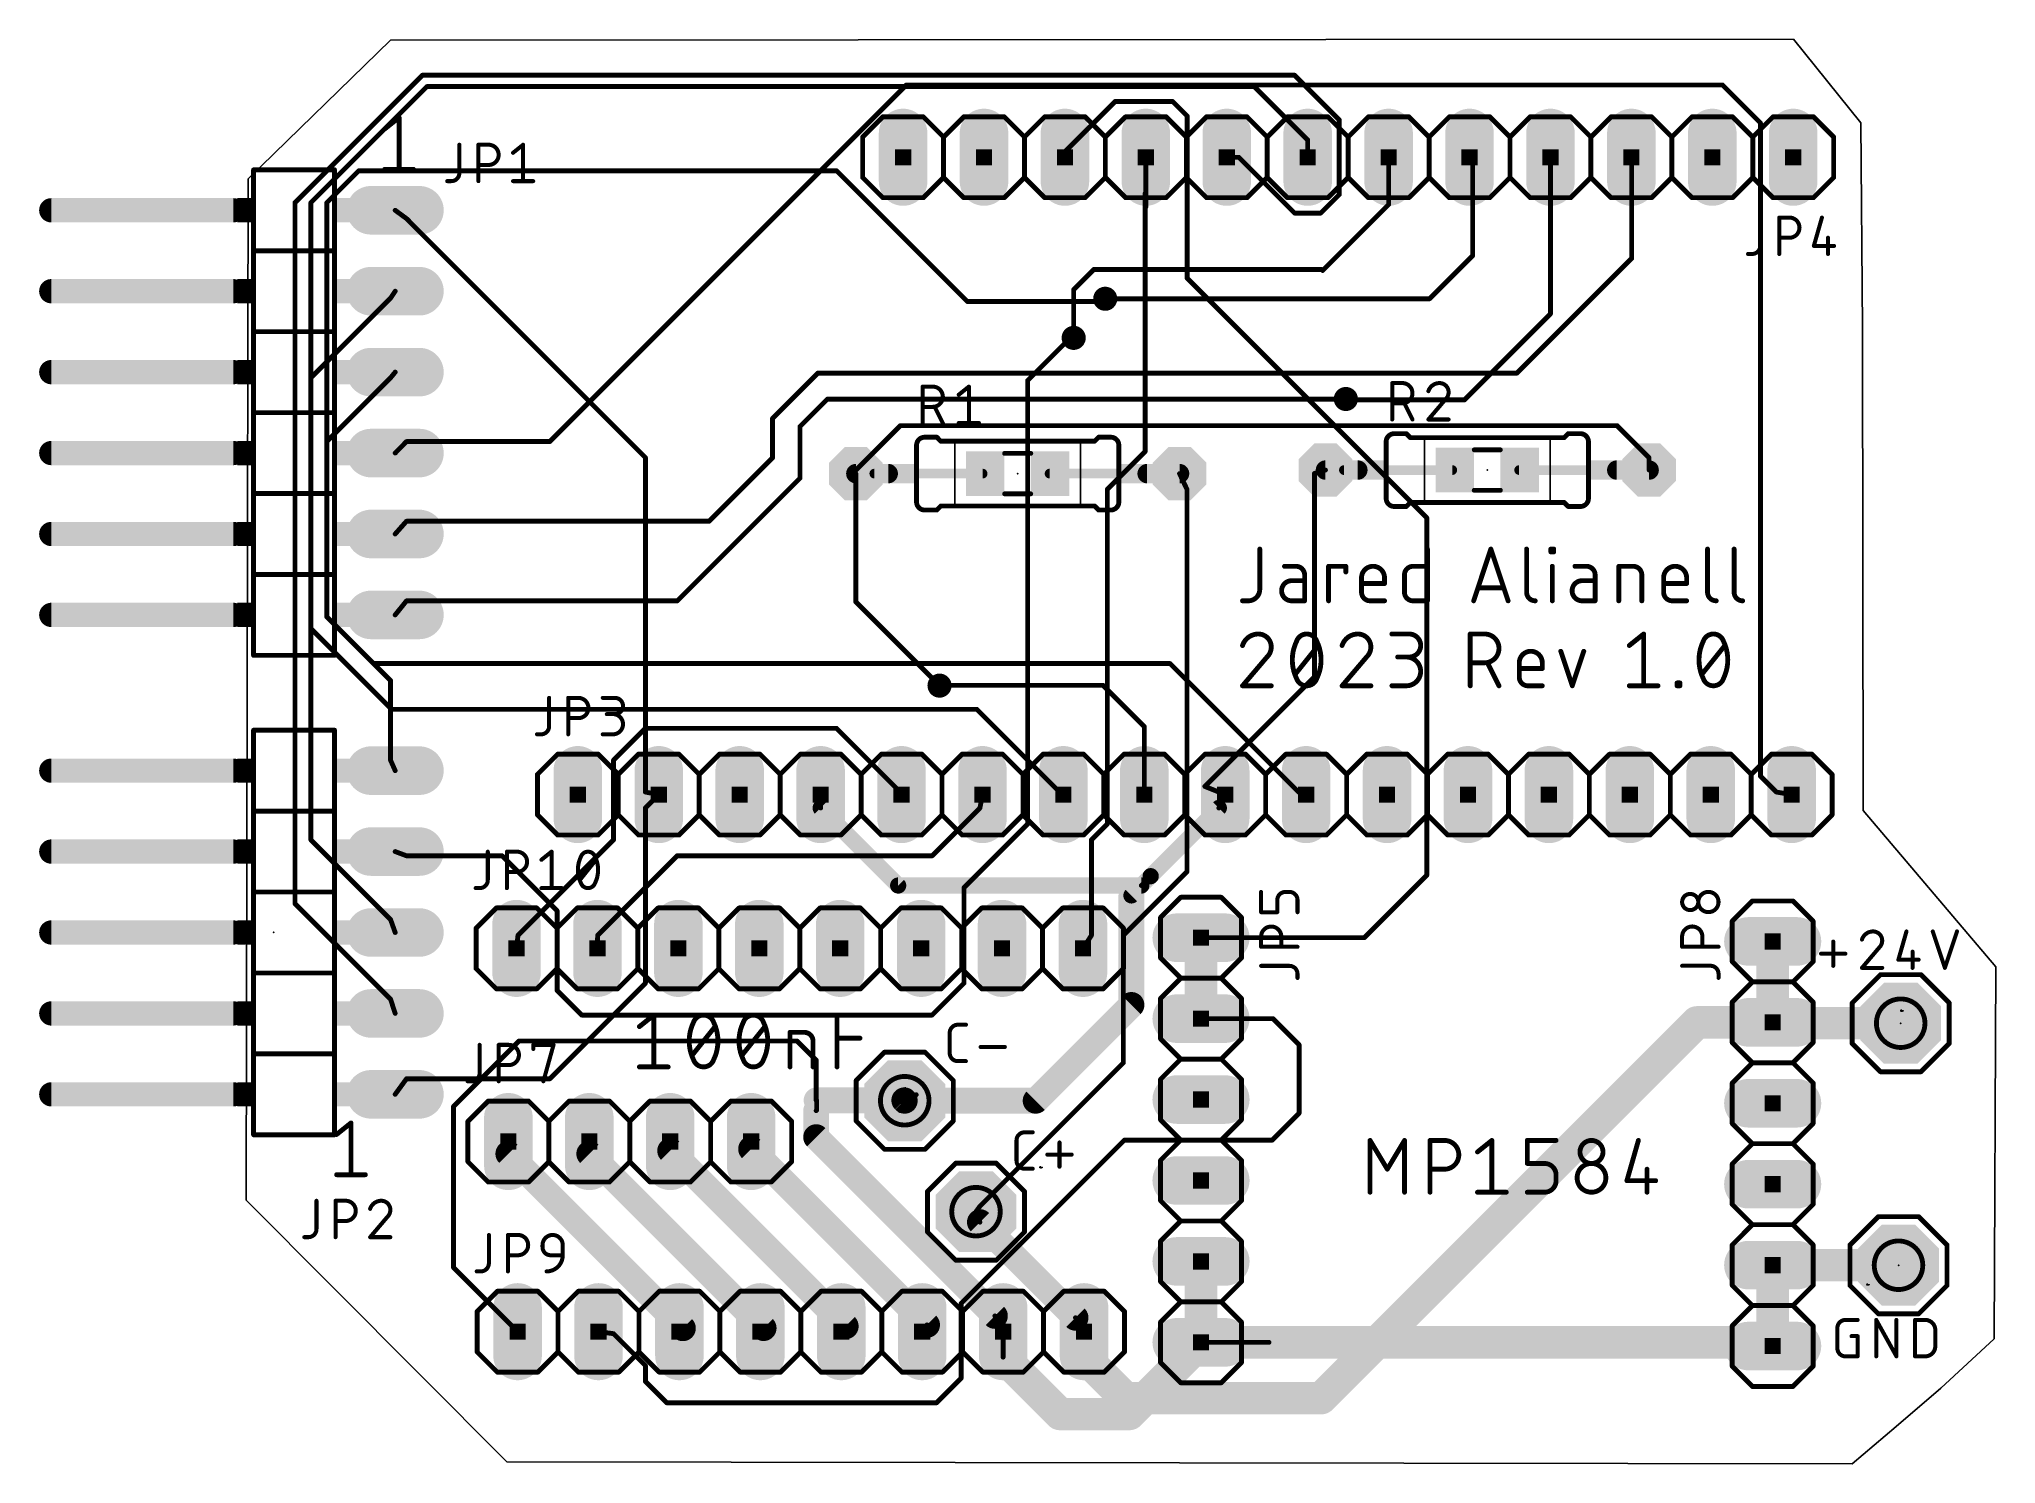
# Model space of a CAD drawing. Extents: x 35 to 96.4, y 45.4 to 90.1.
import ezdxf

# ---------------------------------------------------------------- set-up
doc = ezdxf.new("R2010")
doc.units = 0
for name, color, linetype in [('1', 12, 'CONTINUOUS'), ('16', 132, 'CONTINUOUS'), ('17', 110, 'CONTINUOUS'), ('18', 110, 'CONTINUOUS'), ('20', 31, 'CONTINUOUS'), ('21', 253, 'CONTINUOUS'), ('23', 53, 'CONTINUOUS'), ('25', 253, 'CONTINUOUS'), ('27', 253, 'CONTINUOUS'), ('39', 12, 'CONTINUOUS'), ('51', 253, 'CONTINUOUS')]:
    doc.layers.add(name, color=color, linetype=linetype)

# ---------------------------------------------------------------- blocks, each defined once
blk = doc.blocks.new('OCTAGONP')
at = {"const_width": 0.5}
blk.add_lwpolyline([(-0.25, -0.1036), (-0.25, 0.1036), (-0.1036, 0.25), (0.1036, 0.25), (0.25, 0.1036), (0.25, -0.1036), (0.1036, -0.25), (-0.1036, -0.25), (-0.25, -0.1036), (-0.25, 0.1036)], dxfattribs=at)
blk = doc.blocks.new('RECT')
blk.add_solid([(-0.5, -0.5), (0.5, -0.5), (-0.5, 0.5), (0.5, 0.5)])
blk = doc.blocks.new('LONGP100')
at = {"const_width": 1}
blk.add_lwpolyline([(-0.5, 0), (0.5, 0)], dxfattribs=at)
at = {"const_width": 0.5}
for points in [[(-0.5, 0.25, 1), (-0.5, -0.25)], [(0.5, -0.25, 1), (0.5, 0.25)]]:
    blk.add_lwpolyline(points, format="xyb", dxfattribs=at)
blk = doc.blocks.new('ROUNDV')
at = {"const_width": 0.5}
blk.add_lwpolyline([(0, -0.25, 1), (0, 0.25, 1), (0, -0.25)], format="xyb", dxfattribs=at)

msp = doc.modelspace()

# ---------------------------------------------------------------- linework, layer by layer
at = {"layer": '1'}
for points, const_width in [([(62.191, 88.691), (51, 77.5)], 0.1524), ([(87.809, 88.691), (62.191, 88.691)], 0.1524), ([(89, 87.5), (87.809, 88.691)], 0.1524), ([(89, 67), (89, 87.5)], 0.1524), ([(77.3286, 84.9398), (77.3286, 86.4243)], 0.1524), ([(79.9655, 86.3273), (79.8686, 86.4243)], 0.1524), ([(79.9655, 83.3352), (79.9655, 86.3273)], 0.1524), ([(84.9586, 86.4142), (84.9486, 86.4243)], 0.1524), ([(84.9586, 83.2507), (84.9586, 86.4142)], 0.1524), ([(75.2577, 82.8689), (77.3286, 84.9398)], 0.1524), ([(67.4433, 82.2706), (68.0769, 82.9042)], 0.1524), ([(68.0769, 82.9042), (75.2225, 82.9042)], 0.1524), ([(75.2225, 82.9042), (75.2577, 82.8689)], 0.1524), ([(78.6132, 81.9829), (79.9655, 83.3352)], 0.1524), ([(81.3566, 79.6488), (84.9586, 83.2507)], 0.1524), ([(67.4433, 80.7558), (67.4433, 82.2706)], 0.1524), ([(43.5, 79.5), (46, 82)], 0.1524), ([(46, 82), (46.1457, 82.22)], 0.1524), ([(68.4332, 81.9829), (78.6132, 81.9829)], 0.1524), ([(43.5, 71.6322), (43.5, 79.5)], 0.1524), ([(44, 77.5), (46, 79.5)], 0.1524), ([(46, 79.5), (46.1457, 79.68)], 0.1524), ([(57.9908, 78.2283), (59.4113, 79.6488)], 0.1524), ([(59.4113, 79.6488), (81.3566, 79.6488)], 0.1524), ([(58.8526, 77.9746), (59.7078, 78.8299)], 0.1524), ([(75.8448, 78.8299), (59.7078, 78.8299)], 0.1524), ([(75.8448, 78.8371), (75.8448, 78.8299)], 0.1524), ([(75.8448, 78.8371), (75.9862, 78.8371)], 0.1524), ([(57.9908, 76.9908), (57.9908, 78.2283)], 0.1524), ([(58.8526, 76.3526), (58.8526, 77.9746)], 0.1524), ([(62, 78), (60.5, 76.5)], 0.1524), ([(84.5, 78), (62, 78)], 0.1524), ([(85.5, 77), (84.5, 78)], 0.1524), ([(44, 72), (44, 77.5)], 0.1524), ([(46.5, 77.5), (46.1457, 77.14)], 0.1524), ([(51, 77.5), (46.5, 77.5)], 0.1524), ([(56, 75), (57.9908, 76.9908)], 0.1524), ([(85.5, 77), (85.5063, 76.6061)], 0.1524), ([(55, 72.5), (58.8526, 76.3526)], 0.1524), ([(60.5, 76.5), (60.6057, 76.4946)], 0.1524), ([(61.1857, 76.4946), (64.5857, 76.4946)], 0.3048), ([(66.6857, 76.4946), (70.7857, 76.4946)], 0.3048), ([(75.9263, 76.6061), (79.3263, 76.6061)], 0.3048), ([(81.4263, 76.6061), (85.5263, 76.6061)], 0.3048), ([(46.5, 75), (46.1457, 74.6)], 0.1524), ([(46.5, 75), (56, 75)], 0.1524), ([(46.5, 72.5), (46.1457, 72.06)], 0.1524), ([(46.5, 72.5), (55, 72.5)], 0.1524), ([(45.4669, 70.5331), (44, 72)], 0.1524), ([(46.0345, 69.0978), (43.5, 71.6322)], 0.1524), ([(70.4669, 70.5331), (45.4669, 70.5331)], 0.1524), ([(74.5, 66.5), (70.4669, 70.5331)], 0.1524), ([(63.2418, 69.8499), (63.2324, 69.8404)], 0.1524), ([(68.3616, 69.8499), (63.2418, 69.8499)], 0.1524), ([(69.66, 68.5515), (68.3616, 69.8499)], 0.1524), ([(64.4022, 69.0978), (46.0345, 69.0978)], 0.1524), ([(67, 66.5), (64.4022, 69.0978)], 0.1524), ([(54, 68.5), (53, 67.5)], 0.1524), ([(60, 68.5), (54, 68.5)], 0.1524), ([(62, 66.5), (60, 68.5)], 0.1524), ([(69.66, 66.42), (69.66, 68.5515)], 0.1524), ([(53, 67.5), (53, 65)], 0.1524), ([(89.5, 66.5), (89, 67)], 0.1524), ([(54, 66), (54.42, 66.42)], 0.1524), ([(59.5, 66), (59.5, 66.42)], 0.1524), ([(62, 66.5), (62.04, 66.42)], 0.1524), ([(67, 66.5), (67.12, 66.42)], 0.1524), ([(72, 66), (72.2, 66.42)], 0.1524), ([(74.5, 66.5), (74.74, 66.42)], 0.1524), ([(89.5, 66.5), (89.98, 66.42)], 0.1524), ([(54, 66), (54, 60.5)], 0.1524), ([(59.5, 66), (61.9337, 63.5663)], 0.508), ([(69.8596, 63.8596), (72, 66)], 0.508), ([(53, 65), (50, 62)], 0.1524), ([(69.2557, 63.2553), (69.86, 63.8596)], 0.508), ([(69.5663, 63.5663), (69.8596, 63.8596)], 0.1524), ([(69.8596, 63.8596), (69.86, 63.8596)], 0.1524), ([(61.9337, 63.5663), (69.5663, 63.5663)], 0.508), ([(69.2557, 63.2553), (69.2557, 59.8167)], 0.8128), ([(50, 62), (49.955, 61.5931)], 0.1524), ([(71.44, 59.3881), (71.44, 61.9281)], 1.016), ([(89.3839, 61.812), (89.3839, 59.272)], 1.016), ([(54, 60.5), (51, 57.5)], 0.1524), ([(66.2503, 56.8114), (69.2557, 59.8167)], 0.8128), ([(93.402, 59.2448), (89.4111, 59.2448)], 1.016), ([(73.6986, 59.3881), (71.44, 59.3881)], 0.1524), ([(74.5185, 58.5682), (73.6986, 59.3881)], 0.1524), ([(89.4111, 59.2448), (89.3839, 59.272)], 0.1524), ([(74.5185, 56.4195), (74.5185, 58.5682)], 0.1524), ([(46.5, 57.5), (46.1457, 57.012)], 0.1524), ([(51, 57.5), (46.5, 57.5)], 0.1524), ([(66.2503, 56.8114), (62.14, 56.8114)], 0.8128), ([(62.5, 57), (62.14, 56.8114)], 0.1524), ([(49.6988, 55.5303), (49.6988, 55.1482)], 0.8128), ([(52.2388, 55.5303), (52.2388, 55.1466)], 0.8128), ([(54.7788, 55.5303), (54.7788, 55.2411)], 0.8128), ([(57.3188, 55.5303), (57.3188, 55.2971)], 0.8128), ([(73.6737, 55.5747), (74.5185, 56.4195)], 0.1524), ([(55.1758, 49.6713), (49.6988, 55.1482)], 0.8128), ([(57.7098, 49.6757), (52.2388, 55.1466)], 0.8128), ([(60.2861, 49.7338), (54.7788, 55.2411)], 0.8128), ([(62.8402, 49.7757), (57.3188, 55.2971)], 0.8128), ([(63.9106, 50.4528), (69.0325, 55.5747)], 0.1524), ([(69.0325, 55.5747), (73.6737, 55.5747)], 0.1524), ([(71.44, 51.7681), (71.44, 49.2281)], 1.016), ([(71.3666, 51.8415), (71.44, 51.7681)], 0.1524), ([(89.3839, 49.112), (89.3839, 51.652)], 1.016), ([(93.3333, 51.6479), (89.388, 51.6479)], 1.016), ([(89.388, 51.6479), (89.3839, 51.652)], 0.1524), ([(63.9106, 48.1007), (63.9106, 50.4528)], 0.1524), ([(57.7098, 49.6757), (57.6083, 49.5623)], 0.1524), ([(60.2861, 49.7338), (60.1483, 49.5623)], 0.1524), ([(62.8402, 49.7757), (62.6883, 49.5623)], 0.1524), ([(65.2283, 49.5623), (65.2283, 50.0715)], 0.1524), ([(53, 49.5), (52.5283, 49.5623)], 0.1524), ([(54, 48.5), (53, 49.5)], 0.1524), ([(55.1758, 49.6713), (55.0683, 49.5623)], 0.1524), ([(65.2283, 48.7631), (67.0139, 46.9776)], 1.016), ([(65.2283, 49.5623), (65.2283, 48.7631)], 0.1524), ([(69.1894, 46.9776), (71.44, 49.2281)], 1.016), ([(71.44, 49.2281), (89.2678, 49.2281)], 1.016), ([(89.2678, 49.2281), (89.3839, 49.112)], 0.1524), ([(54, 48), (54, 48.5)], 0.1524), ([(54, 48), (54.6697, 47.3303)], 0.1524), ([(63.1402, 47.3303), (63.9106, 48.1007)], 0.1524), ([(54.6697, 47.3303), (63.1402, 47.3303)], 0.1524), ([(67.0139, 46.9776), (69.1894, 46.9776)], 1.016)]:
    msp.add_lwpolyline(points, dxfattribs=dict(at, const_width=const_width))
for points, const_width in [([(62.191, 88.7291, 1), (62.191, 88.6529)], 0.0762), ([(62.2179, 88.664, 1), (62.164, 88.7179)], 0.0762), ([(87.836, 88.7179, 1), (87.7821, 88.664)], 0.0762), ([(87.809, 88.6529, 1), (87.809, 88.7291)], 0.0762), ([(89.0381, 87.5, 1), (88.9619, 87.5)], 0.0762), ([(88.9731, 87.4731, 1), (89.0269, 87.5269)], 0.0762), ([(77.3667, 86.4243, 1), (77.2905, 86.4243)], 0.0762), ([(79.8955, 86.4512, 1), (79.8416, 86.3973)], 0.0762), ([(80.0036, 86.3273, 1), (79.9274, 86.3273)], 0.0762), ([(79.9385, 86.3004, 1), (79.9924, 86.3543)], 0.0762), ([(84.9755, 86.4512, 1), (84.9216, 86.3973)], 0.0762), ([(84.9967, 86.4142, 1), (84.9205, 86.4142)], 0.0762), ([(84.9316, 86.3873, 1), (84.9855, 86.4412)], 0.0762), ([(77.2905, 84.9398, 1), (77.3667, 84.9398)], 0.0762), ([(77.3555, 84.9128, 1), (77.3016, 84.9667)], 0.0762), ([(68.0769, 82.9423, 1), (68.0769, 82.8661)], 0.0762), ([(68.1039, 82.8772, 1), (68.05, 82.9311)], 0.0762), ([(75.2494, 82.9311, 1), (75.1956, 82.8772)], 0.0762), ([(75.2308, 82.8959, 1), (75.2847, 82.842)], 0.0762), ([(75.2225, 82.8661, 1), (75.2225, 82.9423)], 0.0762), ([(75.2308, 82.842, 1), (75.2847, 82.8959)], 0.0762), ([(79.9274, 83.3352, 1), (80.0036, 83.3352)], 0.0762), ([(79.9924, 83.3083, 1), (79.9385, 83.3622)], 0.0762), ([(84.9205, 83.2507, 1), (84.9967, 83.2507)], 0.0762), ([(84.9855, 83.2238, 1), (84.9316, 83.2777)], 0.0762), ([(67.4814, 82.2706, 1), (67.4052, 82.2706)], 0.0762), ([(67.4164, 82.2975, 1), (67.4703, 82.2436)], 0.0762), ([(45.9682, 82.021, 1), (46.0318, 81.979)], 0.0762), ([(46.0269, 81.9731, 1), (45.9731, 82.0269)], 0.0762), ([(46.1775, 82.199, 1), (46.1139, 82.241)], 0.0762), ([(68.4332, 82.021, 1), (68.4332, 81.9448)], 0.0762), ([(78.5862, 82.0099, 1), (78.6401, 81.956)], 0.0762), ([(78.6132, 81.9448, 1), (78.6132, 82.021)], 0.0762), ([(67.4052, 80.7558, 1), (67.4814, 80.7558)], 0.0762), ([(43.5381, 79.5, 1), (43.4619, 79.5)], 0.0762), ([(43.4731, 79.5269, 1), (43.5269, 79.4731)], 0.0762), ([(45.9704, 79.524, 1), (46.0296, 79.476)], 0.0762), ([(46.0269, 79.4731, 1), (45.9731, 79.5269)], 0.0762), ([(46.1753, 79.656, 1), (46.1161, 79.704)], 0.0762), ([(59.4113, 79.6869, 1), (59.4113, 79.6107)], 0.0762), ([(59.4382, 79.6218, 1), (59.3844, 79.6757)], 0.0762), ([(81.3297, 79.6757, 1), (81.3836, 79.6218)], 0.0762), ([(81.3566, 79.6107, 1), (81.3566, 79.6869)], 0.0762), ([(59.7078, 78.868, 1), (59.7078, 78.7918)], 0.0762), ([(59.7348, 78.803, 1), (59.6809, 78.8569)], 0.0762), ([(75.8829, 78.8371, 1), (75.8067, 78.8371)], 0.0762), ([(75.8448, 78.8752, 1), (75.8448, 78.799)], 0.0762), ([(75.8067, 78.8299, 1), (75.8829, 78.8299)], 0.0762), ([(75.8448, 78.7918, 1), (75.8448, 78.868)], 0.0762), ([(75.9862, 78.799, 1), (75.9862, 78.8752)], 0.0762), ([(58.0289, 78.2283, 1), (57.9527, 78.2283)], 0.0762), ([(57.9639, 78.2552, 1), (58.0178, 78.2014)], 0.0762), ([(58.8256, 78.0016, 1), (58.8795, 77.9477)], 0.0762), ([(58.8907, 77.9746, 1), (58.8145, 77.9746)], 0.0762), ([(62, 78.0381, 1), (62, 77.9619)], 0.0762), ([(62.0269, 77.9731, 1), (61.9731, 78.0269)], 0.0762), ([(84.5269, 78.0269, 1), (84.4731, 77.9731)], 0.0762), ([(84.5, 77.9619, 1), (84.5, 78.0381)], 0.0762), ([(44.0381, 77.5, 1), (43.9619, 77.5)], 0.0762), ([(43.9731, 77.5269, 1), (44.0269, 77.4731)], 0.0762), ([(46.5, 77.5381, 1), (46.5, 77.4619)], 0.0762), ([(46.5272, 77.4733, 1), (46.4728, 77.5267)], 0.0762), ([(50.9731, 77.5269, 1), (51.0269, 77.4731)], 0.0762), ([(51, 77.4619, 1), (51, 77.5381)], 0.0762), ([(46.1185, 77.1667, 1), (46.1729, 77.1133)], 0.0762), ([(57.9527, 76.9908, 1), (58.0289, 76.9908)], 0.0762), ([(58.0178, 76.9639, 1), (57.9639, 77.0178)], 0.0762), ([(85.5381, 77.0006, 1), (85.4619, 76.9994)], 0.0762), ([(85.4731, 76.9731, 1), (85.5269, 77.0269)], 0.0762), ([(58.8145, 76.3526, 1), (58.8907, 76.3526)], 0.0762), ([(58.8795, 76.3256, 1), (58.8256, 76.3795)], 0.0762), ([(60.5019, 76.5381, 1), (60.4981, 76.4619)], 0.0762), ([(60.4731, 76.5269, 1), (60.5269, 76.4731)], 0.0762), ([(60.6037, 76.4565, 1), (60.6076, 76.5326)], 0.0762), ([(61.1857, 76.5708, 1), (61.1857, 76.4184)], 0.1524), ([(64.5857, 76.4184, 1), (64.5857, 76.5708)], 0.1524), ([(66.6857, 76.5708, 1), (66.6857, 76.4184)], 0.1524), ([(70.7857, 76.4184, 1), (70.7857, 76.5708)], 0.1524), ([(75.9263, 76.6823, 1), (75.9263, 76.5299)], 0.1524), ([(79.3263, 76.5299, 1), (79.3263, 76.6823)], 0.1524), ([(81.4263, 76.6823, 1), (81.4263, 76.5299)], 0.1524), ([(85.4682, 76.6054, 1), (85.5444, 76.6067)], 0.0762), ([(85.5263, 76.5299, 1), (85.5263, 76.6823)], 0.1524), ([(46.5, 75.0381, 1), (46.5, 74.9619)], 0.0762), ([(46.5285, 74.9747, 1), (46.4715, 75.0253)], 0.0762), ([(55.9731, 75.0269, 1), (56.0269, 74.9731)], 0.0762), ([(56, 74.9619, 1), (56, 75.0381)], 0.0762), ([(46.1172, 74.6253, 1), (46.1742, 74.5747)], 0.0762), ([(46.5, 72.5381, 1), (46.5, 72.4619)], 0.0762), ([(46.5297, 72.4761, 1), (46.4703, 72.5239)], 0.0762), ([(54.9731, 72.5269, 1), (55.0269, 72.4731)], 0.0762), ([(55, 72.4619, 1), (55, 72.5381)], 0.0762), ([(43.9619, 72, 1), (44.0381, 72)], 0.0762), ([(44.0269, 72.0269, 1), (43.9731, 71.9731)], 0.0762), ([(46.116, 72.0839, 1), (46.1754, 72.0361)], 0.0762), ([(43.5269, 71.6592, 1), (43.4731, 71.6053)], 0.0762), ([(43.4619, 71.6322, 1), (43.5381, 71.6322)], 0.0762), ([(45.4669, 70.5712, 1), (45.4669, 70.495)], 0.0762), ([(45.4399, 70.5062, 1), (45.4938, 70.5601)], 0.0762), ([(70.4938, 70.5601, 1), (70.4399, 70.5062)], 0.0762), ([(70.4669, 70.495, 1), (70.4669, 70.5712)], 0.0762), ([(63.2054, 69.8674, 1), (63.2593, 69.8135)], 0.0762), ([(63.2418, 69.888, 1), (63.2418, 69.8118)], 0.0762), ([(63.2687, 69.8229, 1), (63.2149, 69.8768)], 0.0762), ([(68.3886, 69.8768, 1), (68.3347, 69.8229)], 0.0762), ([(68.3616, 69.8118, 1), (68.3616, 69.888)], 0.0762), ([(46.0345, 69.1359, 1), (46.0345, 69.0597)], 0.0762), ([(46.0075, 69.0708, 1), (46.0614, 69.1247)], 0.0762), ([(64.4292, 69.1247, 1), (64.3753, 69.0708)], 0.0762), ([(64.4022, 69.0597, 1), (64.4022, 69.1359)], 0.0762), ([(54, 68.5381, 1), (54, 68.4619)], 0.0762), ([(54.0269, 68.4731, 1), (53.9731, 68.5269)], 0.0762), ([(60.0269, 68.5269, 1), (59.9731, 68.4731)], 0.0762), ([(60, 68.4619, 1), (60, 68.5381)], 0.0762), ([(69.6981, 68.5515, 1), (69.6219, 68.5515)], 0.0762), ([(69.6331, 68.5246, 1), (69.6869, 68.5784)], 0.0762), ([(53.0381, 67.5, 1), (52.9619, 67.5)], 0.0762), ([(52.9731, 67.5269, 1), (53.0269, 67.4731)], 0.0762), ([(88.9619, 67, 1), (89.0381, 67)], 0.0762), ([(89.0269, 67.0269, 1), (88.9731, 66.9731)], 0.0762), ([(54.4469, 66.3931, 1), (54.3931, 66.4469)], 0.0762), ([(59.5381, 66.42, 1), (59.4619, 66.42)], 0.0762), ([(62.0341, 66.517, 1), (61.9659, 66.483)], 0.0762), ([(61.9731, 66.4731, 1), (62.0269, 66.5269)], 0.0762), ([(62.0059, 66.403, 1), (62.0741, 66.437)], 0.0762), ([(67.0211, 66.5317, 1), (66.9789, 66.4683)], 0.0762), ([(66.9731, 66.4731, 1), (67.0269, 66.5269)], 0.0762), ([(67.0989, 66.3883, 1), (67.1411, 66.4517)], 0.0762), ([(69.6219, 66.42, 1), (69.6981, 66.42)], 0.0762), ([(72.2344, 66.4036, 1), (72.1656, 66.4364)], 0.0762), ([(74.512, 66.5361, 1), (74.488, 66.4639)], 0.0762), ([(74.4731, 66.4731, 1), (74.5269, 66.5269)], 0.0762), ([(74.728, 66.3839, 1), (74.752, 66.4561)], 0.0762), ([(89.5063, 66.5376, 1), (89.4937, 66.4624)], 0.0762), ([(89.4731, 66.4731, 1), (89.5269, 66.5269)], 0.0762), ([(89.9737, 66.3824, 1), (89.9863, 66.4576)], 0.0762), ([(54.0381, 66, 1), (53.9619, 66)], 0.0762), ([(53.9731, 66.0269, 1), (54.0269, 65.9731)], 0.0762), ([(59.5898, 66.0898, 1), (59.4102, 65.9102)], 0.254), ([(59.4619, 66, 1), (59.5381, 66)], 0.0762), ([(72.0898, 65.9102, 1), (71.9102, 66.0898)], 0.254), ([(71.9656, 66.0164, 1), (72.0344, 65.9836)], 0.0762), ([(52.9619, 65, 1), (53.0381, 65)], 0.0762), ([(53.0269, 64.9731, 1), (52.9731, 65.0269)], 0.0762), ([(69.7698, 63.9494, 1), (69.9494, 63.7698)], 0.254), ([(69.9498, 63.7698, 1), (69.7702, 63.9494)], 0.254), ([(69.8596, 63.8977, 1), (69.8596, 63.8215)], 0.0762), ([(69.8866, 63.8327, 1), (69.8327, 63.8866)], 0.0762), ([(69.86, 63.8215, 1), (69.86, 63.8977)], 0.0762), ([(61.9337, 63.6933, 1), (61.9337, 63.4393)], 0.254), ([(61.8439, 63.4765, 1), (62.0235, 63.6561)], 0.254), ([(69.4589, 63.2553, 1), (69.0525, 63.2553)], 0.4064), ([(69.1659, 63.3451, 1), (69.3455, 63.1655)], 0.254), ([(69.5663, 63.4393, 1), (69.5663, 63.6933)], 0.254), ([(69.5393, 63.5932, 1), (69.5932, 63.5393)], 0.0762), ([(49.9731, 62.0269, 1), (50.0269, 61.9731)], 0.0762), ([(50.0379, 61.9958, 1), (49.9621, 62.0042)], 0.0762), ([(71.694, 61.9281, 1), (71.186, 61.9281)], 0.508), ([(89.6379, 61.812, 1), (89.1299, 61.812)], 0.508), ([(49.9172, 61.5973, 1), (49.9929, 61.5889)], 0.0762), ([(53.9619, 60.5, 1), (54.0381, 60.5)], 0.0762), ([(54.0269, 60.4731, 1), (53.9731, 60.5269)], 0.0762), ([(69.3993, 59.673, 1), (69.112, 59.9604)], 0.4064), ([(69.0525, 59.8167, 1), (69.4589, 59.8167)], 0.4064), ([(71.186, 59.3881, 1), (71.694, 59.3881)], 0.508), ([(89.4111, 59.4988, 1), (89.4111, 58.9908)], 0.508), ([(93.402, 58.9908, 1), (93.402, 59.4988)], 0.508), ([(71.44, 59.4262, 1), (71.44, 59.35)], 0.0762), ([(73.7256, 59.4151, 1), (73.6717, 59.3612)], 0.0762), ([(73.6986, 59.35, 1), (73.6986, 59.4262)], 0.0762), ([(89.1299, 59.272, 1), (89.6379, 59.272)], 0.508), ([(89.4109, 59.2989, 1), (89.357, 59.245)], 0.0762), ([(89.3842, 59.2178, 1), (89.4381, 59.2717)], 0.0762), ([(74.5566, 58.5682, 1), (74.4804, 58.5682)], 0.0762), ([(74.4916, 58.5413, 1), (74.5455, 58.5952)], 0.0762), ([(46.5, 57.5381, 1), (46.5, 57.4619)], 0.0762), ([(46.5308, 57.4776, 1), (46.4692, 57.5224)], 0.0762), ([(50.9731, 57.5269, 1), (51.0269, 57.4731)], 0.0762), ([(51, 57.4619, 1), (51, 57.5381)], 0.0762), ([(62.14, 57.0146, 1), (62.14, 56.6082)], 0.4064), ([(66.1066, 56.955, 1), (66.394, 56.6677)], 0.4064), ([(66.2503, 56.6082, 1), (66.2503, 57.0146)], 0.4064), ([(46.1149, 57.0344, 1), (46.1765, 56.9896)], 0.0762), ([(62.1223, 56.8451, 1), (62.1577, 56.7776)], 0.0762), ([(62.5177, 56.9663, 1), (62.4823, 57.0337)], 0.0762), ([(49.902, 55.5303, 1), (49.4956, 55.5303)], 0.4064), ([(52.442, 55.5303, 1), (52.0356, 55.5303)], 0.4064), ([(54.982, 55.5303, 1), (54.5756, 55.5303)], 0.4064), ([(57.522, 55.5303, 1), (57.1156, 55.5303)], 0.4064), ([(74.4804, 56.4195, 1), (74.5566, 56.4195)], 0.0762), ([(74.5455, 56.3926, 1), (74.4916, 56.4465)], 0.0762), ([(49.4956, 55.1482, 1), (49.902, 55.1482)], 0.4064), ([(49.8425, 55.2919, 1), (49.5552, 55.0045)], 0.4064), ([(52.0356, 55.1466, 1), (52.442, 55.1466)], 0.4064), ([(52.3825, 55.2903, 1), (52.0952, 55.003)], 0.4064), ([(54.5756, 55.2411, 1), (54.982, 55.2411)], 0.4064), ([(54.9225, 55.3847, 1), (54.6352, 55.0974)], 0.4064), ([(57.1156, 55.2971, 1), (57.522, 55.2971)], 0.4064), ([(57.4625, 55.4407, 1), (57.1752, 55.1534)], 0.4064), ([(69.0325, 55.6128, 1), (69.0325, 55.5366)], 0.0762), ([(69.0595, 55.5477, 1), (69.0056, 55.6016)], 0.0762), ([(73.6467, 55.6016, 1), (73.7006, 55.5477)], 0.0762), ([(73.6737, 55.5366, 1), (73.6737, 55.6128)], 0.0762), ([(71.694, 51.7681, 1), (71.186, 51.7681)], 0.508), ([(71.3935, 51.8685, 1), (71.3397, 51.8146)], 0.0762), ([(71.4131, 51.7412, 1), (71.4669, 51.7951)], 0.0762), ([(89.6379, 51.652, 1), (89.1299, 51.652)], 0.508), ([(89.388, 51.9019, 1), (89.388, 51.3939)], 0.508), ([(89.4109, 51.6789, 1), (89.357, 51.625)], 0.0762), ([(89.3611, 51.621, 1), (89.4149, 51.6748)], 0.0762), ([(93.3333, 51.3939, 1), (93.3333, 51.9019)], 0.508), ([(63.9487, 50.4528, 1), (63.8725, 50.4528)], 0.0762), ([(63.8837, 50.4797, 1), (63.9375, 50.4258)], 0.0762), ([(55.0321, 49.5276, 1), (55.3195, 49.815)], 0.4064), ([(57.5661, 49.532, 1), (57.8535, 49.8194)], 0.4064), ([(57.7382, 49.6503, 1), (57.6814, 49.7011)], 0.0762), ([(60.1424, 49.5901, 1), (60.4298, 49.8775)], 0.4064), ([(60.3158, 49.7099, 1), (60.2564, 49.7577)], 0.0762), ([(62.6966, 49.632, 1), (62.9839, 49.9193)], 0.4064), ([(62.8713, 49.7536, 1), (62.8092, 49.7978)], 0.0762), ([(65.2664, 50.0715, 1), (65.1902, 50.0715)], 0.0762), ([(52.5333, 49.6001, 1), (52.5234, 49.5246)], 0.0762), ([(53.0269, 49.5269, 1), (52.9731, 49.4731)], 0.0762), ([(52.995, 49.4622, 1), (53.005, 49.5378)], 0.0762), ([(55.0412, 49.5891, 1), (55.0955, 49.5356)], 0.0762), ([(55.2029, 49.6445, 1), (55.1487, 49.698)], 0.0762), ([(57.58, 49.5877, 1), (57.6367, 49.5369)], 0.0762), ([(60.1186, 49.5862, 1), (60.178, 49.5385)], 0.0762), ([(62.6573, 49.5844, 1), (62.7194, 49.5402)], 0.0762), ([(65.4079, 48.9427, 1), (65.0487, 48.5835)], 0.508), ([(65.2664, 49.5623, 1), (65.1902, 49.5623)], 0.0762), ([(65.1902, 49.5623, 1), (65.2664, 49.5623)], 0.0762), ([(71.44, 49.4821, 1), (71.44, 48.9741)], 0.508), ([(71.186, 49.2281, 1), (71.694, 49.2281)], 0.508), ([(71.6196, 49.0485, 1), (71.2604, 49.4077)], 0.508), ([(89.1299, 49.112, 1), (89.6379, 49.112)], 0.508), ([(89.2678, 48.9741, 1), (89.2678, 49.4821)], 0.508), ([(89.2947, 49.2551, 1), (89.2408, 49.2012)], 0.0762), ([(89.357, 49.085, 1), (89.4109, 49.1389)], 0.0762), ([(54.0381, 48.5, 1), (53.9619, 48.5)], 0.0762), ([(53.9731, 48.4731, 1), (54.0269, 48.5269)], 0.0762), ([(65.1902, 48.7631, 1), (65.2664, 48.7631)], 0.0762), ([(53.9619, 48, 1), (54.0381, 48)], 0.0762), ([(54.0269, 48.0269, 1), (53.9731, 47.9731)], 0.0762), ([(63.8725, 48.1007, 1), (63.9487, 48.1007)], 0.0762), ([(63.9375, 48.0737, 1), (63.8837, 48.1276)], 0.0762), ([(54.6697, 47.3684, 1), (54.6697, 47.2922)], 0.0762), ([(54.6428, 47.3033, 1), (54.6967, 47.3572)], 0.0762), ([(63.1132, 47.3572, 1), (63.1671, 47.3033)], 0.0762), ([(63.1402, 47.2922, 1), (63.1402, 47.3684)], 0.0762), ([(67.0139, 47.2316, 1), (67.0139, 46.7236)], 0.508), ([(66.8343, 46.798, 1), (67.1935, 47.1572)], 0.508), ([(69.0098, 47.1572, 1), (69.3691, 46.798)], 0.508), ([(69.1894, 46.7236, 1), (69.1894, 47.2316)], 0.508)]:
    msp.add_lwpolyline(points, format="xyb", dxfattribs=dict(at, const_width=const_width))
at = {"layer": '16'}
for points, const_width in [([(47, 89), (43, 85)], 0.1524), ([(67.7566, 89), (47, 89)], 0.1524), ([(67.941, 89), (67.7566, 89)], 0.1524), ([(67.941, 89), (74.3757, 89)], 0.1524), ([(74.3757, 89), (75.7792, 87.5966)], 0.1524), ([(47.1426, 88.6426), (43.5, 85)], 0.1524), ([(73.1139, 88.6426), (47.1426, 88.6426)], 0.1524), ([(73.1139, 88.6426), (74.7886, 86.9679)], 0.1524), ([(68.7484, 88.1769), (67.1686, 86.597)], 0.1524), ([(70.5466, 88.1769), (68.7484, 88.1769)], 0.1524), ([(71.0047, 87.7188), (70.5466, 88.1769)], 0.1524), ([(71.0047, 82.6275), (71.0047, 87.7188)], 0.1524), ([(75.7792, 87.5966), (75.7792, 85.2519)], 0.1524), ([(67.1686, 86.4243), (67.1686, 86.597)], 0.1524), ([(74.7886, 86.9679), (74.7886, 86.4243)], 0.1524), ([(45, 86), (44, 85)], 0.1524), ([(45, 86), (60, 86)], 0.1524), ([(60, 86), (64.1016, 81.8984)], 0.1524), ([(69.7086, 86.4243), (69.7086, 84.8611)], 0.1524), ([(72.6256, 86.4243), (72.2486, 86.4243)], 0.1524), ([(74.3782, 84.6717), (72.6256, 86.4243)], 0.1524), ([(82.4086, 81.5095), (82.4086, 86.4243)], 0.1524), ([(43, 85), (43, 63)], 0.1524), ([(43.5, 85), (43.5, 65)], 0.1524), ([(44, 85), (44, 72)], 0.1524), ([(46.5, 84.5), (46.1457, 84.76)], 0.1524), ([(69.6857, 85.2861), (69.6857, 84.8382)], 0.1524), ([(69.7086, 84.8611), (69.6857, 84.8382)], 0.1524), ([(69.6857, 84.8382), (69.6857, 77.1857)], 0.1524), ([(75.7792, 85.2519), (75.1989, 84.6717)], 0.1524), ([(54, 77), (46.5, 84.5)], 0.1524), ([(75.1989, 84.6717), (74.3782, 84.6717)], 0.1524), ([(71.0047, 82.6275), (78.5266, 75.1055)], 0.1524), ([(64.1016, 81.8984), (68.3487, 81.8984)], 0.1524), ([(68.3487, 81.8984), (68.4332, 81.9829)], 0.1524), ([(79.7079, 78.8088), (82.4086, 81.5095)], 0.1524), ([(66, 79.4179), (67.3379, 80.7558)], 0.1524), ([(67.3379, 80.7558), (67.4433, 80.7558)], 0.1524), ([(66, 65.5), (66, 79.4179)], 0.1524), ([(76.0145, 78.8088), (75.9862, 78.8371)], 0.1524), ([(79.7079, 78.8088), (76.0145, 78.8088)], 0.1524), ([(54, 66.5), (54, 77)], 0.1524), ([(69.6857, 77.1857), (68.5, 76)], 0.1524), ([(60.6057, 72.4671), (60.6057, 76.4946)], 0.1524), ([(71, 76), (70.7657, 76.4946)], 0.1524), ([(75, 76.5), (75.3463, 76.6061)], 0.1524), ([(75, 70.1161), (75, 76.5)], 0.1524), ([(68.5, 76), (68.5, 65.5)], 0.1524), ([(71, 64), (71, 76)], 0.1524), ([(78.5266, 75.1055), (78.5266, 63.8901)], 0.1524), ([(63.2324, 69.8404), (60.6057, 72.4671)], 0.1524), ([(44, 72), (46, 70)], 0.1524), ([(46, 70), (46, 67.5)], 0.1524), ([(71.5599, 66.676), (75, 70.1161)], 0.1524), ([(46, 67.5), (46.1457, 67.172)], 0.1524), ([(54, 66.5), (54.42, 66.42)], 0.1524), ([(64.5, 66), (64.58, 66.42)], 0.1524), ([(71.5599, 66.676), (72.2, 66.42)], 0.1524), ([(64.5, 66), (63, 64.5)], 0.1524), ([(64, 63.5), (66, 65.5)], 0.1524), ([(68.5, 65.5), (68, 65)], 0.1524), ([(43.5, 65), (46, 62.5)], 0.1524), ([(46.5, 64.5), (46.1457, 64.632)], 0.1524), ([(49.5, 64.5), (46.5, 64.5)], 0.1524), ([(51.229, 62.771), (49.5, 64.5)], 0.1524), ([(55, 64.5), (52.5, 62)], 0.1524), ([(63, 64.5), (55, 64.5)], 0.1524), ([(68, 65), (68, 62)], 0.1524), ([(69, 62), (71, 64)], 0.1524), ([(78.5266, 63.8901), (76.5646, 61.9281)], 0.1524), ([(64, 63.5), (64, 60.5)], 0.1524), ([(43, 63), (46, 60)], 0.1524), ([(51.229, 60.271), (51.229, 62.771)], 0.1524), ([(46, 62.5), (46.1457, 62.092)], 0.1524), ([(52.5, 62), (52.495, 61.5931)], 0.1524), ([(68, 62), (67.735, 61.5931)], 0.1524), ([(69, 58), (69, 62)], 0.1524), ([(76.5646, 61.9281), (71.44, 61.9281)], 0.1524), ([(52, 59.5), (51.229, 60.271)], 0.1524), ([(64, 60.5), (63, 59.5)], 0.1524), ([(46, 60), (46.1457, 59.552)], 0.1524), ([(87.0062, 59.272), (75.2086, 47.4744)], 1.016), ([(89.3839, 59.272), (87.0062, 59.272)], 1.016), ([(63, 59.5), (52, 59.5)], 0.1524), ([(50.0282, 58.6844), (47.9773, 56.6335)], 0.1524), ([(58.7617, 58.6844), (50.0282, 58.6844)], 0.1524), ([(59.361, 58.0851), (58.7617, 58.6844)], 0.1524), ([(59.361, 56.8239), (59.361, 58.0851)], 0.1524), ([(64.5, 53.5), (69, 58)], 0.1524), ([(62.1274, 56.8239), (59.3746, 56.8239)], 0.8128), ([(62.14, 56.8114), (62.1274, 56.8239)], 0.8128), ([(47.9773, 56.6335), (47.9773, 51.5734)], 0.1524), ([(59.361, 55.6667), (59.361, 56.4986)], 0.8128), ([(59.361, 56.4986), (59.3746, 56.5122)], 0.1524), ([(59.3746, 56.8239), (59.3746, 56.5122)], 0.1524), ([(62, 56.5), (62.14, 56.8114)], 0.1524), ([(64.9698, 50.0579), (59.361, 55.6667)], 0.8128), ([(64.5, 53.5), (64.377, 53.3289)], 0.1524), ([(64.5, 53), (67.5, 50)], 0.8128), ([(64.5, 53), (64.377, 53.3289)], 0.1524), ([(47.9773, 51.5734), (49.9883, 49.5623)], 0.1524), ([(64.9698, 50.0579), (65.2283, 49.5623)], 0.1524), ([(67.7683, 49.5623), (67.7683, 48.7732)], 0.8128), ([(67.5, 50), (67.7683, 49.5623)], 0.1524), ([(69.0672, 47.4744), (67.7683, 48.7732)], 1.016), ([(71.44, 49.2281), (73.5716, 49.2281)], 0.1524), ([(75.2086, 47.4744), (69.0672, 47.4744)], 1.016)]:
    msp.add_lwpolyline(points, dxfattribs=dict(at, const_width=const_width))
for points, const_width in [([(47, 89.0381, 1), (47, 88.9619)], 0.0762), ([(47.0269, 88.9731, 1), (46.9731, 89.0269)], 0.0762), ([(67.7566, 89.0381, 1), (67.7566, 88.9619)], 0.0762), ([(67.7566, 88.9619, 1), (67.7566, 89.0381)], 0.0762), ([(67.941, 89.0381, 1), (67.941, 88.9619)], 0.0762), ([(67.941, 88.9619, 1), (67.941, 89.0381)], 0.0762), ([(74.4027, 89.0269, 1), (74.3488, 88.9731)], 0.0762), ([(74.3757, 88.9619, 1), (74.3757, 89.0381)], 0.0762), ([(47.1426, 88.6807, 1), (47.1426, 88.6045)], 0.0762), ([(47.1695, 88.6157, 1), (47.1157, 88.6695)], 0.0762), ([(73.1408, 88.6695, 1), (73.087, 88.6157)], 0.0762), ([(73.1139, 88.6045, 1), (73.1139, 88.6807)], 0.0762), ([(68.7484, 88.215, 1), (68.7484, 88.1388)], 0.0762), ([(68.7753, 88.1499, 1), (68.7215, 88.2038)], 0.0762), ([(70.5736, 88.2038, 1), (70.5197, 88.1499)], 0.0762), ([(70.5466, 88.1388, 1), (70.5466, 88.215)], 0.0762), ([(71.0428, 87.7188, 1), (70.9666, 87.7188)], 0.0762), ([(70.9777, 87.6919, 1), (71.0316, 87.7458)], 0.0762), ([(75.8173, 87.5966, 1), (75.7411, 87.5966)], 0.0762), ([(75.7522, 87.5696, 1), (75.8061, 87.6235)], 0.0762), ([(67.1416, 86.624, 1), (67.1955, 86.5701)], 0.0762), ([(67.2067, 86.597, 1), (67.1305, 86.597)], 0.0762), ([(74.8267, 86.9679, 1), (74.7505, 86.9679)], 0.0762), ([(74.7616, 86.941, 1), (74.8155, 86.9949)], 0.0762), ([(45, 86.0381, 1), (45, 85.9619)], 0.0762), ([(45.0269, 85.9731, 1), (44.9731, 86.0269)], 0.0762), ([(60.0269, 86.0269, 1), (59.9731, 85.9731)], 0.0762), ([(60, 85.9619, 1), (60, 86.0381)], 0.0762), ([(67.1305, 86.4243, 1), (67.2067, 86.4243)], 0.0762), ([(69.7467, 86.4243, 1), (69.6705, 86.4243)], 0.0762), ([(72.2486, 86.4624, 1), (72.2486, 86.3862)], 0.0762), ([(72.6526, 86.4512, 1), (72.5987, 86.3973)], 0.0762), ([(72.6256, 86.3862, 1), (72.6256, 86.4624)], 0.0762), ([(74.7505, 86.4243, 1), (74.8267, 86.4243)], 0.0762), ([(82.4467, 86.4243, 1), (82.3705, 86.4243)], 0.0762), ([(43.0381, 85, 1), (42.9619, 85)], 0.0762), ([(42.9731, 85.0269, 1), (43.0269, 84.9731)], 0.0762), ([(43.5381, 85, 1), (43.4619, 85)], 0.0762), ([(43.4731, 85.0269, 1), (43.5269, 84.9731)], 0.0762), ([(44.0381, 85, 1), (43.9619, 85)], 0.0762), ([(43.9731, 85.0269, 1), (44.0269, 84.9731)], 0.0762), ([(46.1682, 84.7907, 1), (46.1232, 84.7293)], 0.0762), ([(69.6587, 84.8652, 1), (69.7126, 84.8113)], 0.0762), ([(69.7238, 85.2861, 1), (69.6476, 85.2861)], 0.0762), ([(69.7238, 84.8382, 1), (69.6476, 84.8382)], 0.0762), ([(69.6476, 84.8382, 1), (69.7238, 84.8382)], 0.0762), ([(69.6705, 84.8611, 1), (69.7467, 84.8611)], 0.0762), ([(69.7355, 84.8342, 1), (69.6816, 84.8881)], 0.0762), ([(75.7411, 85.2519, 1), (75.8173, 85.2519)], 0.0762), ([(75.8061, 85.225, 1), (75.7522, 85.2789)], 0.0762), ([(46.5269, 84.5269, 1), (46.4731, 84.4731)], 0.0762), ([(46.4775, 84.4693, 1), (46.5225, 84.5307)], 0.0762), ([(74.3782, 84.7098, 1), (74.3782, 84.6336)], 0.0762), ([(74.3513, 84.6447, 1), (74.4052, 84.6986)], 0.0762), ([(75.1719, 84.6986, 1), (75.2258, 84.6447)], 0.0762), ([(75.1989, 84.6336, 1), (75.1989, 84.7098)], 0.0762), ([(71.0316, 82.6545, 1), (70.9777, 82.6006)], 0.0762), ([(70.9666, 82.6275, 1), (71.0428, 82.6275)], 0.0762), ([(64.1016, 81.9365, 1), (64.1016, 81.8603)], 0.0762), ([(64.0746, 81.8715, 1), (64.1285, 81.9254)], 0.0762), ([(68.3218, 81.9254, 1), (68.3756, 81.8715)], 0.0762), ([(68.3487, 81.8603, 1), (68.3487, 81.9365)], 0.0762), ([(68.4602, 81.956, 1), (68.4063, 82.0099)], 0.0762), ([(82.3705, 81.5095, 1), (82.4467, 81.5095)], 0.0762), ([(82.4355, 81.4825, 1), (82.3816, 81.5364)], 0.0762), ([(67.3379, 80.7939, 1), (67.3379, 80.7177)], 0.0762), ([(67.3649, 80.7289, 1), (67.311, 80.7828)], 0.0762), ([(67.4433, 80.7177, 1), (67.4433, 80.7939)], 0.0762), ([(66.0381, 79.4179, 1), (65.9619, 79.4179)], 0.0762), ([(65.9731, 79.4449, 1), (66.0269, 79.391)], 0.0762), ([(76.0132, 78.864, 1), (75.9593, 78.8101)], 0.0762), ([(76.0145, 78.8469, 1), (76.0145, 78.7707)], 0.0762), ([(75.9876, 78.7818, 1), (76.0415, 78.8357)], 0.0762), ([(79.6809, 78.8357, 1), (79.7348, 78.7818)], 0.0762), ([(79.7079, 78.7707, 1), (79.7079, 78.8469)], 0.0762), ([(54.0381, 77, 1), (53.9619, 77)], 0.0762), ([(53.9731, 76.9731, 1), (54.0269, 77.0269)], 0.0762), ([(69.6476, 77.1857, 1), (69.7238, 77.1857)], 0.0762), ([(69.7126, 77.1587, 1), (69.6587, 77.2126)], 0.0762), ([(60.6438, 76.4946, 1), (60.5676, 76.4946)], 0.0762), ([(70.8001, 76.5109, 1), (70.7312, 76.4783)], 0.0762), ([(75.0381, 76.5, 1), (74.9619, 76.5)], 0.0762), ([(74.9888, 76.5364, 1), (75.0112, 76.4636)], 0.0762), ([(75.3575, 76.5696, 1), (75.3352, 76.6425)], 0.0762), ([(68.5381, 76, 1), (68.4619, 76)], 0.0762), ([(68.4731, 76.0269, 1), (68.5269, 75.9731)], 0.0762), ([(71.0381, 76, 1), (70.9619, 76)], 0.0762), ([(70.9656, 75.9837, 1), (71.0344, 76.0163)], 0.0762), ([(78.5647, 75.1055, 1), (78.4885, 75.1055)], 0.0762), ([(78.4997, 75.0786, 1), (78.5536, 75.1325)], 0.0762), ([(60.6326, 72.4941, 1), (60.5787, 72.4402)], 0.0762), ([(60.5676, 72.4671, 1), (60.6438, 72.4671)], 0.0762), ([(43.9619, 72, 1), (44.0381, 72)], 0.0762), ([(44.0269, 72.0269, 1), (43.9731, 71.9731)], 0.0762), ([(46.0381, 70, 1), (45.9619, 70)], 0.0762), ([(45.9731, 69.9731, 1), (46.0269, 70.0269)], 0.0762), ([(74.9619, 70.1161, 1), (75.0381, 70.1161)], 0.0762), ([(75.0269, 70.0892, 1), (74.9731, 70.1431)], 0.0762), ([(63.2054, 69.8135, 1), (63.2593, 69.8674)], 0.0762), ([(46.0348, 67.5155, 1), (45.9652, 67.4845)], 0.0762), ([(45.9619, 67.5, 1), (46.0381, 67.5)], 0.0762), ([(46.1109, 67.1565, 1), (46.1805, 67.1874)], 0.0762), ([(54.0071, 66.5374, 1), (53.9929, 66.4626)], 0.0762), ([(53.9619, 66.5, 1), (54.0381, 66.5)], 0.0762), ([(54.4129, 66.3826, 1), (54.4271, 66.4574)], 0.0762), ([(64.6174, 66.4129, 1), (64.5426, 66.4271)], 0.0762), ([(71.574, 66.7114, 1), (71.5457, 66.6407)], 0.0762), ([(71.533, 66.703, 1), (71.5868, 66.6491)], 0.0762), ([(72.1859, 66.3846, 1), (72.2141, 66.4554)], 0.0762), ([(64.4626, 66.0071, 1), (64.5374, 65.9929)], 0.0762), ([(64.5269, 65.9731, 1), (64.4731, 66.0269)], 0.0762), ([(65.9619, 65.5, 1), (66.0381, 65.5)], 0.0762), ([(66.0269, 65.4731, 1), (65.9731, 65.5269)], 0.0762), ([(68.4619, 65.5, 1), (68.5381, 65.5)], 0.0762), ([(68.5269, 65.4731, 1), (68.4731, 65.5269)], 0.0762), ([(43.4619, 65, 1), (43.5381, 65)], 0.0762), ([(43.5269, 65.0269, 1), (43.4731, 64.9731)], 0.0762), ([(46.159, 64.6677, 1), (46.1324, 64.5963)], 0.0762), ([(46.5, 64.5381, 1), (46.5, 64.4619)], 0.0762), ([(46.4867, 64.4643, 1), (46.5133, 64.5357)], 0.0762), ([(49.5269, 64.5269, 1), (49.4731, 64.4731)], 0.0762), ([(49.5, 64.4619, 1), (49.5, 64.5381)], 0.0762), ([(55, 64.5381, 1), (55, 64.4619)], 0.0762), ([(55.0269, 64.4731, 1), (54.9731, 64.5269)], 0.0762), ([(62.9731, 64.5269, 1), (63.0269, 64.4731)], 0.0762), ([(63, 64.4619, 1), (63, 64.5381)], 0.0762), ([(68.0381, 65, 1), (67.9619, 65)], 0.0762), ([(67.9731, 65.0269, 1), (68.0269, 64.9731)], 0.0762), ([(70.9619, 64, 1), (71.0381, 64)], 0.0762), ([(71.0269, 63.9731, 1), (70.9731, 64.0269)], 0.0762), ([(78.4885, 63.8901, 1), (78.5647, 63.8901)], 0.0762), ([(78.5536, 63.8632, 1), (78.4997, 63.9171)], 0.0762), ([(64.0381, 63.5, 1), (63.9619, 63.5)], 0.0762), ([(63.9731, 63.5269, 1), (64.0269, 63.4731)], 0.0762), ([(42.9619, 63, 1), (43.0381, 63)], 0.0762), ([(43.0269, 63.0269, 1), (42.9731, 62.9731)], 0.0762), ([(51.2671, 62.771, 1), (51.1909, 62.771)], 0.0762), ([(51.202, 62.7441, 1), (51.2559, 62.798)], 0.0762), ([(46.0359, 62.5128, 1), (45.9641, 62.4872)], 0.0762), ([(45.9731, 62.4731, 1), (46.0269, 62.5269)], 0.0762), ([(46.1098, 62.0792, 1), (46.1816, 62.1048)], 0.0762), ([(52.5381, 61.9995, 1), (52.4619, 62.0005)], 0.0762), ([(52.4731, 62.0269, 1), (52.5269, 61.9731)], 0.0762), ([(67.9619, 62, 1), (68.0381, 62)], 0.0762), ([(68.0319, 61.9792, 1), (67.9681, 62.0208)], 0.0762), ([(69.0381, 62, 1), (68.9619, 62)], 0.0762), ([(68.9731, 62.0269, 1), (69.0269, 61.9731)], 0.0762), ([(52.4569, 61.5936, 1), (52.5331, 61.5926)], 0.0762), ([(67.7031, 61.6139, 1), (67.767, 61.5723)], 0.0762), ([(71.44, 61.9662, 1), (71.44, 61.89)], 0.0762), ([(76.5377, 61.9551, 1), (76.5915, 61.9012)], 0.0762), ([(76.5646, 61.89, 1), (76.5646, 61.9662)], 0.0762), ([(51.2559, 60.298, 1), (51.202, 60.2441)], 0.0762), ([(51.1909, 60.271, 1), (51.2671, 60.271)], 0.0762), ([(63.9619, 60.5, 1), (64.0381, 60.5)], 0.0762), ([(64.0269, 60.4731, 1), (63.9731, 60.5269)], 0.0762), ([(46.0362, 60.0118, 1), (45.9638, 59.9882)], 0.0762), ([(45.9731, 59.9731, 1), (46.0269, 60.0269)], 0.0762), ([(46.1095, 59.5402, 1), (46.1819, 59.5638)], 0.0762), ([(87.0062, 59.526, 1), (87.0062, 59.018)], 0.508), ([(87.1858, 59.0924, 1), (86.8266, 59.4516)], 0.508), ([(89.3839, 59.018, 1), (89.3839, 59.526)], 0.508), ([(52, 59.5381, 1), (52, 59.4619)], 0.0762), ([(51.9731, 59.4731, 1), (52.0269, 59.5269)], 0.0762), ([(62.9731, 59.5269, 1), (63.0269, 59.4731)], 0.0762), ([(63, 59.4619, 1), (63, 59.5381)], 0.0762), ([(50.0282, 58.7225, 1), (50.0282, 58.6463)], 0.0762), ([(50.0552, 58.6575, 1), (50.0013, 58.7113)], 0.0762), ([(58.7886, 58.7113, 1), (58.7347, 58.6575)], 0.0762), ([(58.7617, 58.6463, 1), (58.7617, 58.7225)], 0.0762), ([(59.3991, 58.0851, 1), (59.3229, 58.0851)], 0.0762), ([(59.334, 58.0582, 1), (59.3879, 58.1121)], 0.0762), ([(68.9619, 58, 1), (69.0381, 58)], 0.0762), ([(69.0269, 57.9731, 1), (68.9731, 58.0269)], 0.0762), ([(59.3746, 57.0271, 1), (59.3746, 56.6207)], 0.4064), ([(62.2711, 56.9676, 1), (61.9837, 56.6803)], 0.4064), ([(61.9963, 56.6677, 1), (62.2837, 56.955)], 0.4064), ([(62.1274, 56.6207, 1), (62.1274, 57.0271)], 0.4064), ([(48.0154, 56.6335, 1), (47.9392, 56.6335)], 0.0762), ([(47.9504, 56.6604, 1), (48.0043, 56.6066)], 0.0762), ([(59.5642, 56.4986, 1), (59.1578, 56.4986)], 0.4064), ([(59.334, 56.5255, 1), (59.3879, 56.4716)], 0.0762), ([(59.3229, 56.8239, 1), (59.3991, 56.8239)], 0.0762), ([(59.4127, 56.8239, 1), (59.3365, 56.8239)], 0.0762), ([(59.3365, 56.5122, 1), (59.4127, 56.5122)], 0.0762), ([(59.4016, 56.4853, 1), (59.3477, 56.5392)], 0.0762), ([(61.9653, 56.5156, 1), (62.0347, 56.4844)], 0.0762), ([(62.1747, 56.7957, 1), (62.1053, 56.827)], 0.0762), ([(59.5047, 55.8104, 1), (59.2173, 55.523)], 0.4064), ([(59.1578, 55.6667, 1), (59.5642, 55.6667)], 0.4064), ([(64.4731, 53.5269, 1), (64.5269, 53.4731)], 0.0762), ([(64.5309, 53.4778, 1), (64.4691, 53.5222)], 0.0762), ([(64.6437, 53.1437, 1), (64.3563, 52.8563)], 0.4064), ([(64.346, 53.3512, 1), (64.4079, 53.3067)], 0.0762), ([(64.4126, 53.3423, 1), (64.3413, 53.3156)], 0.0762), ([(64.4643, 52.9867, 1), (64.5357, 53.0133)], 0.0762), ([(48.0043, 51.6003, 1), (47.9504, 51.5464)], 0.0762), ([(47.9392, 51.5734, 1), (48.0154, 51.5734)], 0.0762), ([(64.8261, 49.9142, 1), (65.1135, 50.2016)], 0.4064), ([(65.0036, 50.0755, 1), (64.936, 50.0403)], 0.0762), ([(67.3563, 49.8563, 1), (67.6437, 50.1437)], 0.4064), ([(67.9715, 49.5623, 1), (67.5651, 49.5623)], 0.4064), ([(67.5325, 50.0199, 1), (67.4675, 49.9801)], 0.0762), ([(49.9614, 49.5354, 1), (50.0153, 49.5893)], 0.0762), ([(65.1946, 49.5447, 1), (65.2621, 49.58)], 0.0762), ([(67.9479, 48.9528, 1), (67.5887, 48.5936)], 0.508), ([(67.7359, 49.5424, 1), (67.8008, 49.5822)], 0.0762), ([(71.44, 49.2662, 1), (71.44, 49.19)], 0.0762), ([(73.5716, 49.19, 1), (73.5716, 49.2662)], 0.0762), ([(67.5651, 48.7732, 1), (67.9715, 48.7732)], 0.4064), ([(69.0672, 47.7284, 1), (69.0672, 47.2204)], 0.508), ([(68.8876, 47.2948, 1), (69.2468, 47.654)], 0.508), ([(75.029, 47.654, 1), (75.3882, 47.2948)], 0.508), ([(75.2086, 47.2204, 1), (75.2086, 47.7284)], 0.508)]:
    msp.add_lwpolyline(points, format="xyb", dxfattribs=dict(at, const_width=const_width))
at = {"layer": '20'}
for p, q in [((45.9994, 90.0985), (41.5284, 85.7483)), ((90.0359, 90.1319), (45.9994, 90.0985)), ((92.1464, 87.5054), (90.0359, 90.1319)), ((92.2004, 81.077), (92.1464, 87.5054)), ((41.5284, 85.7483), (41.4639, 53.6857)), ((92.2253, 65.9209), (92.2004, 81.077)), ((96.3895, 61.0124), (92.2253, 65.9209)), ((96.3406, 49.3387), (96.3895, 61.0124)), ((41.4639, 53.6857), (49.6496, 45.4757)), ((94.6621, 47.7935), (96.3406, 49.3387)), ((93.2569, 46.5846), (94.6621, 47.7935)), ((91.884, 45.4138), (93.2569, 46.5846)), ((49.6496, 45.4757), (91.884, 45.4138))]:
    msp.add_line(p, q, dxfattribs=at)
at = {"layer": '21'}
for points, const_width in [([(60.8186, 87.0593), (61.4536, 87.6943)], 0.1524), ([(61.4536, 87.6943), (62.7236, 87.6943)], 0.1524), ([(62.7236, 87.6943), (63.3586, 87.0593)], 0.1524), ([(63.3586, 87.0593), (63.9936, 87.6943)], 0.1524), ([(63.9936, 87.6943), (65.2636, 87.6943)], 0.1524), ([(65.2636, 87.6943), (65.8986, 87.0593)], 0.1524), ([(65.8986, 87.0593), (66.5336, 87.6943)], 0.1524), ([(66.5336, 87.6943), (67.8036, 87.6943)], 0.1524), ([(68.4386, 87.0593), (67.8036, 87.6943)], 0.1524), ([(68.4386, 87.0593), (69.0736, 87.6943)], 0.1524), ([(69.0736, 87.6943), (70.3436, 87.6943)], 0.1524), ([(70.3436, 87.6943), (70.9786, 87.0593)], 0.1524), ([(70.9786, 87.0593), (71.6136, 87.6943)], 0.1524), ([(71.6136, 87.6943), (72.8836, 87.6943)], 0.1524), ([(72.8836, 87.6943), (73.5186, 87.0593)], 0.1524), ([(73.5186, 87.0593), (74.1536, 87.6943)], 0.1524), ([(74.1536, 87.6943), (75.4236, 87.6943)], 0.1524), ([(76.0586, 87.0593), (75.4236, 87.6943)], 0.1524), ([(76.0586, 87.0593), (76.6936, 87.6943)], 0.1524), ([(76.6936, 87.6943), (77.9636, 87.6943)], 0.1524), ([(77.9636, 87.6943), (78.5986, 87.0593)], 0.1524), ([(78.5986, 87.0593), (79.2336, 87.6943)], 0.1524), ([(79.2336, 87.6943), (80.5036, 87.6943)], 0.1524), ([(80.5036, 87.6943), (81.1386, 87.0593)], 0.1524), ([(81.1386, 87.0593), (81.7736, 87.6943)], 0.1524), ([(81.7736, 87.6943), (83.0436, 87.6943)], 0.1524), ([(83.6786, 87.0593), (83.0436, 87.6943)], 0.1524), ([(83.6786, 87.0593), (84.3136, 87.6943)], 0.1524), ([(84.3136, 87.6943), (85.5836, 87.6943)], 0.1524), ([(85.5836, 87.6943), (86.2186, 87.0593)], 0.1524), ([(86.2186, 87.0593), (86.8536, 87.6943)], 0.1524), ([(86.8536, 87.6943), (88.1236, 87.6943)], 0.1524), ([(88.1236, 87.6943), (88.7586, 87.0593)], 0.1524), ([(88.7586, 87.0593), (89.3936, 87.6943)], 0.1524), ([(89.3936, 87.6943), (90.6636, 87.6943)], 0.1524), ([(91.2986, 87.0593), (90.6636, 87.6943)], 0.1524), ([(60.8186, 85.7893), (60.8186, 87.0593)], 0.1524), ([(63.3586, 85.7893), (63.3586, 87.0593)], 0.1524), ([(65.8986, 85.7893), (65.8986, 87.0593)], 0.1524), ([(68.4386, 85.7893), (68.4386, 87.0593)], 0.1524), ([(70.9786, 85.7893), (70.9786, 87.0593)], 0.1524), ([(73.5186, 85.7893), (73.5186, 87.0593)], 0.1524), ([(76.0586, 85.7893), (76.0586, 87.0593)], 0.1524), ([(78.5986, 85.7893), (78.5986, 87.0593)], 0.1524), ([(81.1386, 85.7893), (81.1386, 87.0593)], 0.1524), ([(83.6786, 85.7893), (83.6786, 87.0593)], 0.1524), ([(86.2186, 85.7893), (86.2186, 87.0593)], 0.1524), ([(88.7586, 85.7893), (88.7586, 87.0593)], 0.1524), ([(91.2986, 85.7893), (91.2986, 87.0593)], 0.1524), ([(44.2407, 86.03), (41.7007, 86.03)], 0.1524), ([(41.7007, 86.03), (41.7007, 83.49)], 0.1524), ([(44.2407, 83.49), (44.2407, 86.03)], 0.1524), ([(61.4536, 85.1543), (60.8186, 85.7893)], 0.1524), ([(63.3586, 85.7893), (62.7236, 85.1543)], 0.1524), ([(63.9936, 85.1543), (63.3586, 85.7893)], 0.1524), ([(65.8986, 85.7893), (65.2636, 85.1543)], 0.1524), ([(66.5336, 85.1543), (65.8986, 85.7893)], 0.1524), ([(67.8036, 85.1543), (68.4386, 85.7893)], 0.1524), ([(69.0736, 85.1543), (68.4386, 85.7893)], 0.1524), ([(70.9786, 85.7893), (70.3436, 85.1543)], 0.1524), ([(71.6136, 85.1543), (70.9786, 85.7893)], 0.1524), ([(73.5186, 85.7893), (72.8836, 85.1543)], 0.1524), ([(74.1536, 85.1543), (73.5186, 85.7893)], 0.1524), ([(75.4236, 85.1543), (76.0586, 85.7893)], 0.1524), ([(76.6936, 85.1543), (76.0586, 85.7893)], 0.1524), ([(78.5986, 85.7893), (77.9636, 85.1543)], 0.1524), ([(79.2336, 85.1543), (78.5986, 85.7893)], 0.1524), ([(81.1386, 85.7893), (80.5036, 85.1543)], 0.1524), ([(81.7736, 85.1543), (81.1386, 85.7893)], 0.1524), ([(83.0436, 85.1543), (83.6786, 85.7893)], 0.1524), ([(84.3136, 85.1543), (83.6786, 85.7893)], 0.1524), ([(86.2186, 85.7893), (85.5836, 85.1543)], 0.1524), ([(86.8536, 85.1543), (86.2186, 85.7893)], 0.1524), ([(88.7586, 85.7893), (88.1236, 85.1543)], 0.1524), ([(89.3936, 85.1543), (88.7586, 85.7893)], 0.1524), ([(90.6636, 85.1543), (91.2986, 85.7893)], 0.1524), ([(35.3507, 84.76), (41.0657, 84.76)], 0.762), ([(62.7236, 85.1543), (61.4536, 85.1543)], 0.1524), ([(65.2636, 85.1543), (63.9936, 85.1543)], 0.1524), ([(67.8036, 85.1543), (66.5336, 85.1543)], 0.1524), ([(70.3436, 85.1543), (69.0736, 85.1543)], 0.1524), ([(72.8836, 85.1543), (71.6136, 85.1543)], 0.1524), ([(75.4236, 85.1543), (74.1536, 85.1543)], 0.1524), ([(77.9636, 85.1543), (76.6936, 85.1543)], 0.1524), ([(80.5036, 85.1543), (79.2336, 85.1543)], 0.1524), ([(83.0436, 85.1543), (81.7736, 85.1543)], 0.1524), ([(85.5836, 85.1543), (84.3136, 85.1543)], 0.1524), ([(88.1236, 85.1543), (86.8536, 85.1543)], 0.1524), ([(90.6636, 85.1543), (89.3936, 85.1543)], 0.1524), ([(44.2407, 83.49), (41.7007, 83.49)], 0.1524), ([(41.7007, 83.49), (41.7007, 80.95)], 0.1524), ([(44.2407, 80.95), (44.2407, 83.49)], 0.1524), ([(35.3507, 82.22), (41.0657, 82.22)], 0.762), ([(44.2407, 80.95), (41.7007, 80.95)], 0.1524), ([(41.7007, 80.95), (41.7007, 78.41)], 0.1524), ([(44.2407, 78.41), (44.2407, 80.95)], 0.1524), ([(35.3507, 79.68), (41.0657, 79.68)], 0.762), ([(44.2407, 78.41), (41.7007, 78.41)], 0.1524), ([(41.7007, 78.41), (41.7007, 75.87)], 0.1524), ([(44.2407, 75.87), (44.2407, 78.41)], 0.1524), ([(35.3507, 77.14), (41.0657, 77.14)], 0.762), ([(62.5107, 75.6056), (62.5107, 77.3836)], 0.1524), ([(62.7647, 77.6376), (63.1457, 77.6376)], 0.1524), ([(63.2727, 77.5106), (63.1457, 77.6376)], 0.1524), ([(68.0987, 77.5106), (63.2727, 77.5106)], 0.1524), ([(68.0987, 77.5106), (68.2257, 77.6376)], 0.1524), ([(68.6067, 77.6376), (68.2257, 77.6376)], 0.1524), ([(68.8607, 75.6056), (68.8607, 77.3836)], 0.1524), ([(77.2513, 75.7171), (77.2513, 77.4951)], 0.1524), ([(77.5053, 77.7491), (77.8863, 77.7491)], 0.1524), ([(78.0133, 77.6221), (77.8863, 77.7491)], 0.1524), ([(82.8393, 77.6221), (78.0133, 77.6221)], 0.1524), ([(82.8393, 77.6221), (82.9663, 77.7491)], 0.1524), ([(83.3473, 77.7491), (82.9663, 77.7491)], 0.1524), ([(83.6013, 75.7171), (83.6013, 77.4951)], 0.1524), ([(44.2407, 75.87), (41.7007, 75.87)], 0.1524), ([(41.7007, 75.87), (41.7007, 73.33)], 0.1524), ([(44.2407, 73.33), (44.2407, 75.87)], 0.1524), ([(63.2727, 75.4786), (63.1457, 75.3516)], 0.1524), ([(68.0987, 75.4786), (63.2727, 75.4786)], 0.1524), ([(68.0987, 75.4786), (68.2257, 75.3516)], 0.1524), ([(78.0133, 75.5901), (77.8863, 75.4631)], 0.1524), ([(82.8393, 75.5901), (78.0133, 75.5901)], 0.1524), ([(82.8393, 75.5901), (82.9663, 75.4631)], 0.1524), ([(35.3507, 74.6), (41.0657, 74.6)], 0.762), ([(62.7647, 75.3516), (63.1457, 75.3516)], 0.1524), ([(68.6067, 75.3516), (68.2257, 75.3516)], 0.1524), ([(77.5053, 75.4631), (77.8863, 75.4631)], 0.1524), ([(83.3473, 75.4631), (82.9663, 75.4631)], 0.1524), ([(44.2407, 73.33), (41.7007, 73.33)], 0.1524), ([(41.7007, 73.33), (41.7007, 70.79)], 0.1524), ([(44.2407, 70.79), (44.2407, 73.33)], 0.1524), ([(35.3507, 72.06), (41.0657, 72.06)], 0.762), ([(41.7007, 70.79), (44.2407, 70.79)], 0.1524), ([(44.2407, 68.442), (41.7007, 68.442)], 0.1524), ([(41.7007, 68.442), (41.7007, 65.902)], 0.1524), ([(44.2407, 65.902), (44.2407, 68.442)], 0.1524), ([(51.245, 67.69), (50.61, 67.055)], 0.1524), ([(51.245, 67.69), (52.515, 67.69)], 0.1524), ([(52.515, 67.69), (53.15, 67.055)], 0.1524), ([(53.15, 67.055), (53.785, 67.69)], 0.1524), ([(53.785, 67.69), (55.055, 67.69)], 0.1524), ([(55.055, 67.69), (55.69, 67.055)], 0.1524), ([(55.69, 67.055), (56.325, 67.69)], 0.1524), ([(56.325, 67.69), (57.595, 67.69)], 0.1524), ([(57.595, 67.69), (58.23, 67.055)], 0.1524), ([(58.865, 67.69), (58.23, 67.055)], 0.1524), ([(58.865, 67.69), (60.135, 67.69)], 0.1524), ([(60.135, 67.69), (60.77, 67.055)], 0.1524), ([(60.77, 67.055), (61.405, 67.69)], 0.1524), ([(61.405, 67.69), (62.675, 67.69)], 0.1524), ([(62.675, 67.69), (63.31, 67.055)], 0.1524), ([(63.31, 67.055), (63.945, 67.69)], 0.1524), ([(63.945, 67.69), (65.215, 67.69)], 0.1524), ([(65.215, 67.69), (65.85, 67.055)], 0.1524), ([(66.485, 67.69), (65.85, 67.055)], 0.1524), ([(66.485, 67.69), (67.755, 67.69)], 0.1524), ([(67.755, 67.69), (68.39, 67.055)], 0.1524), ([(68.39, 67.055), (69.025, 67.69)], 0.1524), ([(69.025, 67.69), (70.295, 67.69)], 0.1524), ([(70.295, 67.69), (70.93, 67.055)], 0.1524), ([(70.93, 67.055), (71.565, 67.69)], 0.1524), ([(71.565, 67.69), (72.835, 67.69)], 0.1524), ([(72.835, 67.69), (73.47, 67.055)], 0.1524), ([(74.105, 67.69), (73.47, 67.055)], 0.1524), ([(74.105, 67.69), (75.375, 67.69)], 0.1524), ([(75.375, 67.69), (76.01, 67.055)], 0.1524), ([(76.01, 67.055), (76.645, 67.69)], 0.1524), ([(76.645, 67.69), (77.915, 67.69)], 0.1524), ([(77.915, 67.69), (78.55, 67.055)], 0.1524), ([(78.55, 67.055), (79.185, 67.69)], 0.1524), ([(79.185, 67.69), (80.455, 67.69)], 0.1524), ([(80.455, 67.69), (81.09, 67.055)], 0.1524), ([(81.725, 67.69), (81.09, 67.055)], 0.1524), ([(81.725, 67.69), (82.995, 67.69)], 0.1524), ([(82.995, 67.69), (83.63, 67.055)], 0.1524), ([(83.63, 67.055), (84.265, 67.69)], 0.1524), ([(84.265, 67.69), (85.535, 67.69)], 0.1524), ([(85.535, 67.69), (86.17, 67.055)], 0.1524), ([(86.17, 67.055), (86.805, 67.69)], 0.1524), ([(86.805, 67.69), (88.075, 67.69)], 0.1524), ([(88.075, 67.69), (88.71, 67.055)], 0.1524), ([(88.71, 67.055), (89.345, 67.69)], 0.1524), ([(89.345, 67.69), (90.615, 67.69)], 0.1524), ([(90.615, 67.69), (91.25, 67.055)], 0.1524), ([(35.3507, 67.172), (41.0657, 67.172)], 0.762), ([(50.61, 67.055), (50.61, 65.785)], 0.1524), ([(53.15, 67.055), (53.15, 65.785)], 0.1524), ([(55.69, 67.055), (55.69, 65.785)], 0.1524), ([(58.23, 67.055), (58.23, 65.785)], 0.1524), ([(60.77, 67.055), (60.77, 65.785)], 0.1524), ([(63.31, 67.055), (63.31, 65.785)], 0.1524), ([(65.85, 67.055), (65.85, 65.785)], 0.1524), ([(68.39, 67.055), (68.39, 65.785)], 0.1524), ([(70.93, 67.055), (70.93, 65.785)], 0.1524), ([(73.47, 67.055), (73.47, 65.785)], 0.1524), ([(76.01, 67.055), (76.01, 65.785)], 0.1524), ([(78.55, 67.055), (78.55, 65.785)], 0.1524), ([(81.09, 67.055), (81.09, 65.785)], 0.1524), ([(83.63, 67.055), (83.63, 65.785)], 0.1524), ([(86.17, 67.055), (86.17, 65.785)], 0.1524), ([(88.71, 67.055), (88.71, 65.785)], 0.1524), ([(91.25, 67.055), (91.25, 65.785)], 0.1524), ([(44.2407, 65.902), (41.7007, 65.902)], 0.1524), ([(41.7007, 65.902), (41.7007, 63.362)], 0.1524), ([(44.2407, 63.362), (44.2407, 65.902)], 0.1524), ([(50.61, 65.785), (51.245, 65.15)], 0.1524), ([(53.15, 65.785), (52.515, 65.15)], 0.1524), ([(53.785, 65.15), (53.15, 65.785)], 0.1524), ([(55.69, 65.785), (55.055, 65.15)], 0.1524), ([(56.325, 65.15), (55.69, 65.785)], 0.1524), ([(58.23, 65.785), (57.595, 65.15)], 0.1524), ([(58.23, 65.785), (58.865, 65.15)], 0.1524), ([(60.77, 65.785), (60.135, 65.15)], 0.1524), ([(61.405, 65.15), (60.77, 65.785)], 0.1524), ([(63.31, 65.785), (62.675, 65.15)], 0.1524), ([(63.945, 65.15), (63.31, 65.785)], 0.1524), ([(65.85, 65.785), (65.215, 65.15)], 0.1524), ([(65.85, 65.785), (66.485, 65.15)], 0.1524), ([(68.39, 65.785), (67.755, 65.15)], 0.1524), ([(69.025, 65.15), (68.39, 65.785)], 0.1524), ([(70.93, 65.785), (70.295, 65.15)], 0.1524), ([(71.565, 65.15), (70.93, 65.785)], 0.1524), ([(73.47, 65.785), (72.835, 65.15)], 0.1524), ([(73.47, 65.785), (74.105, 65.15)], 0.1524), ([(76.01, 65.785), (75.375, 65.15)], 0.1524), ([(76.645, 65.15), (76.01, 65.785)], 0.1524), ([(78.55, 65.785), (77.915, 65.15)], 0.1524), ([(79.185, 65.15), (78.55, 65.785)], 0.1524), ([(81.09, 65.785), (80.455, 65.15)], 0.1524), ([(81.09, 65.785), (81.725, 65.15)], 0.1524), ([(83.63, 65.785), (82.995, 65.15)], 0.1524), ([(84.265, 65.15), (83.63, 65.785)], 0.1524), ([(86.17, 65.785), (85.535, 65.15)], 0.1524), ([(86.805, 65.15), (86.17, 65.785)], 0.1524), ([(88.71, 65.785), (88.075, 65.15)], 0.1524), ([(89.345, 65.15), (88.71, 65.785)], 0.1524), ([(91.25, 65.785), (90.615, 65.15)], 0.1524), ([(52.515, 65.15), (51.245, 65.15)], 0.1524), ([(55.055, 65.15), (53.785, 65.15)], 0.1524), ([(57.595, 65.15), (56.325, 65.15)], 0.1524), ([(60.135, 65.15), (58.865, 65.15)], 0.1524), ([(62.675, 65.15), (61.405, 65.15)], 0.1524), ([(65.215, 65.15), (63.945, 65.15)], 0.1524), ([(67.755, 65.15), (66.485, 65.15)], 0.1524), ([(70.295, 65.15), (69.025, 65.15)], 0.1524), ([(72.835, 65.15), (71.565, 65.15)], 0.1524), ([(75.375, 65.15), (74.105, 65.15)], 0.1524), ([(77.915, 65.15), (76.645, 65.15)], 0.1524), ([(80.455, 65.15), (79.185, 65.15)], 0.1524), ([(82.995, 65.15), (81.725, 65.15)], 0.1524), ([(85.535, 65.15), (84.265, 65.15)], 0.1524), ([(88.075, 65.15), (86.805, 65.15)], 0.1524), ([(90.615, 65.15), (89.345, 65.15)], 0.1524), ([(35.3507, 64.632), (41.0657, 64.632)], 0.762), ([(44.2407, 63.362), (41.7007, 63.362)], 0.1524), ([(41.7007, 63.362), (41.7007, 60.822)], 0.1524), ([(44.2407, 60.822), (44.2407, 63.362)], 0.1524), ([(70.805, 63.1981), (70.17, 62.5631)], 0.1524), ([(72.075, 63.1981), (70.805, 63.1981)], 0.1524), ([(72.71, 62.5631), (72.075, 63.1981)], 0.1524), ([(49.32, 62.8631), (48.685, 62.2281)], 0.1524), ([(49.32, 62.8631), (50.59, 62.8631)], 0.1524), ([(50.59, 62.8631), (51.225, 62.2281)], 0.1524), ([(51.225, 62.2281), (51.86, 62.8631)], 0.1524), ([(51.86, 62.8631), (53.13, 62.8631)], 0.1524), ([(53.13, 62.8631), (53.765, 62.2281)], 0.1524), ([(53.765, 62.2281), (54.4, 62.8631)], 0.1524), ([(54.4, 62.8631), (55.67, 62.8631)], 0.1524), ([(55.67, 62.8631), (56.305, 62.2281)], 0.1524), ([(56.94, 62.8631), (56.305, 62.2281)], 0.1524), ([(56.94, 62.8631), (58.21, 62.8631)], 0.1524), ([(58.21, 62.8631), (58.845, 62.2281)], 0.1524), ([(58.845, 62.2281), (59.48, 62.8631)], 0.1524), ([(59.48, 62.8631), (60.75, 62.8631)], 0.1524), ([(60.75, 62.8631), (61.385, 62.2281)], 0.1524), ([(61.385, 62.2281), (62.02, 62.8631)], 0.1524), ([(62.02, 62.8631), (63.29, 62.8631)], 0.1524), ([(63.29, 62.8631), (63.925, 62.2281)], 0.1524), ([(64.56, 62.8631), (63.925, 62.2281)], 0.1524), ([(64.56, 62.8631), (65.83, 62.8631)], 0.1524), ([(65.83, 62.8631), (66.465, 62.2281)], 0.1524), ([(67.1, 62.8631), (66.465, 62.2281)], 0.1524), ([(67.1, 62.8631), (68.37, 62.8631)], 0.1524), ([(68.37, 62.8631), (69.005, 62.2281)], 0.1524), ([(88.7489, 63.082), (88.1139, 62.447)], 0.1524), ([(90.0189, 63.082), (88.7489, 63.082)], 0.1524), ([(90.6539, 62.447), (90.0189, 63.082)], 0.1524), ([(35.3507, 62.092), (41.0657, 62.092)], 0.762), ([(48.685, 62.2281), (48.685, 60.9581)], 0.1524), ([(51.225, 62.2281), (51.225, 60.9581)], 0.1524), ([(53.765, 62.2281), (53.765, 60.9581)], 0.1524), ([(56.305, 62.2281), (56.305, 60.9581)], 0.1524), ([(58.845, 62.2281), (58.845, 60.9581)], 0.1524), ([(61.385, 62.2281), (61.385, 60.9581)], 0.1524), ([(63.925, 62.2281), (63.925, 60.9581)], 0.1524), ([(66.465, 62.2281), (66.465, 60.9581)], 0.1524), ([(69.005, 62.2281), (69.005, 60.9581)], 0.1524), ([(70.17, 61.2931), (70.17, 62.5631)], 0.1524), ([(72.71, 62.5631), (72.71, 61.2931)], 0.1524), ([(88.1139, 61.177), (88.1139, 62.447)], 0.1524), ([(90.6539, 62.447), (90.6539, 61.177)], 0.1524), ([(44.2407, 60.822), (41.7007, 60.822)], 0.1524), ([(41.7007, 60.822), (41.7007, 58.282)], 0.1524), ([(44.2407, 58.282), (44.2407, 60.822)], 0.1524), ([(48.685, 60.9581), (49.32, 60.3231)], 0.1524), ([(51.225, 60.9581), (50.59, 60.3231)], 0.1524), ([(51.86, 60.3231), (51.225, 60.9581)], 0.1524), ([(53.765, 60.9581), (53.13, 60.3231)], 0.1524), ([(54.4, 60.3231), (53.765, 60.9581)], 0.1524), ([(56.305, 60.9581), (55.67, 60.3231)], 0.1524), ([(56.305, 60.9581), (56.94, 60.3231)], 0.1524), ([(58.845, 60.9581), (58.21, 60.3231)], 0.1524), ([(59.48, 60.3231), (58.845, 60.9581)], 0.1524), ([(61.385, 60.9581), (60.75, 60.3231)], 0.1524), ([(62.02, 60.3231), (61.385, 60.9581)], 0.1524), ([(63.925, 60.9581), (63.29, 60.3231)], 0.1524), ([(63.925, 60.9581), (64.56, 60.3231)], 0.1524), ([(66.465, 60.9581), (65.83, 60.3231)], 0.1524), ([(66.465, 60.9581), (67.1, 60.3231)], 0.1524), ([(69.005, 60.9581), (68.37, 60.3231)], 0.1524), ([(70.805, 60.6581), (70.17, 61.2931)], 0.1524), ([(72.71, 61.2931), (72.075, 60.6581)], 0.1524), ([(88.7489, 60.542), (88.1139, 61.177)], 0.1524), ([(90.6539, 61.177), (90.0189, 60.542)], 0.1524), ([(91.878, 59.8798), (92.767, 60.7688)], 0.1524), ([(92.767, 60.7688), (94.037, 60.7688)], 0.1524), ([(94.037, 60.7688), (94.926, 59.8798)], 0.1524), ([(50.59, 60.3231), (49.32, 60.3231)], 0.1524), ([(53.13, 60.3231), (51.86, 60.3231)], 0.1524), ([(55.67, 60.3231), (54.4, 60.3231)], 0.1524), ([(58.21, 60.3231), (56.94, 60.3231)], 0.1524), ([(60.75, 60.3231), (59.48, 60.3231)], 0.1524), ([(63.29, 60.3231), (62.02, 60.3231)], 0.1524), ([(65.83, 60.3231), (64.56, 60.3231)], 0.1524), ([(68.37, 60.3231), (67.1, 60.3231)], 0.1524), ([(70.17, 60.0231), (70.805, 60.6581)], 0.1524), ([(72.075, 60.6581), (70.805, 60.6581)], 0.1524), ([(72.075, 60.6581), (72.71, 60.0231)], 0.1524), ([(88.1139, 59.907), (88.7489, 60.542)], 0.1524), ([(90.0189, 60.542), (88.7489, 60.542)], 0.1524), ([(90.0189, 60.542), (90.6539, 59.907)], 0.1524), ([(35.3507, 59.552), (41.0657, 59.552)], 0.762), ([(70.17, 58.7531), (70.17, 60.0231)], 0.1524), ([(72.71, 60.0231), (72.71, 58.7531)], 0.1524), ([(88.1139, 58.637), (88.1139, 59.907)], 0.1524), ([(90.6539, 59.907), (90.6539, 58.637)], 0.1524), ([(91.878, 59.8798), (91.878, 58.6098)], 0.1524), ([(94.926, 59.8798), (94.926, 58.6098)], 0.1524), ([(44.2407, 58.282), (41.7007, 58.282)], 0.1524), ([(41.7007, 58.282), (41.7007, 55.742)], 0.1524), ([(44.2407, 55.742), (44.2407, 58.282)], 0.1524), ([(60.616, 57.4464), (61.505, 58.3354)], 0.1524), ([(61.505, 58.3354), (62.775, 58.3354)], 0.1524), ([(62.775, 58.3354), (63.664, 57.4464)], 0.1524), ([(70.805, 58.1181), (70.17, 58.7531)], 0.1524), ([(72.71, 58.7531), (72.075, 58.1181)], 0.1524), ([(88.7489, 58.002), (88.1139, 58.637)], 0.1524), ([(90.6539, 58.637), (90.0189, 58.002)], 0.1524), ([(92.767, 57.7208), (91.878, 58.6098)], 0.1524), ([(94.037, 57.7208), (94.926, 58.6098)], 0.1524), ([(70.17, 57.4831), (70.805, 58.1181)], 0.1524), ([(72.075, 58.1181), (70.805, 58.1181)], 0.1524), ([(72.075, 58.1181), (72.71, 57.4831)], 0.1524), ([(88.1139, 57.367), (88.7489, 58.002)], 0.1524), ([(90.0189, 58.002), (88.7489, 58.002)], 0.1524), ([(90.0189, 58.002), (90.6539, 57.367)], 0.1524), ([(94.037, 57.7208), (92.767, 57.7208)], 0.1524), ([(35.3507, 57.012), (41.0657, 57.012)], 0.762), ([(60.616, 57.4464), (60.616, 56.1764)], 0.1524), ([(63.664, 57.4464), (63.664, 56.1764)], 0.1524), ([(70.17, 56.2131), (70.17, 57.4831)], 0.1524), ([(72.71, 57.4831), (72.71, 56.2131)], 0.1524), ([(88.1139, 56.097), (88.1139, 57.367)], 0.1524), ([(90.6539, 57.367), (90.6539, 56.097)], 0.1524), ([(49.0638, 56.8003), (48.4288, 56.1653)], 0.1524), ([(49.0638, 56.8003), (50.3338, 56.8003)], 0.1524), ([(50.3338, 56.8003), (50.9688, 56.1653)], 0.1524), ([(50.9688, 56.1653), (51.6038, 56.8003)], 0.1524), ([(51.6038, 56.8003), (52.8738, 56.8003)], 0.1524), ([(52.8738, 56.8003), (53.5088, 56.1653)], 0.1524), ([(53.5088, 56.1653), (54.1438, 56.8003)], 0.1524), ([(54.1438, 56.8003), (55.4138, 56.8003)], 0.1524), ([(55.4138, 56.8003), (56.0488, 56.1653)], 0.1524), ([(56.6838, 56.8003), (56.0488, 56.1653)], 0.1524), ([(56.6838, 56.8003), (57.9538, 56.8003)], 0.1524), ([(57.9538, 56.8003), (58.5888, 56.1653)], 0.1524), ([(48.4288, 56.1653), (48.4288, 54.8953)], 0.1524), ([(50.9688, 56.1653), (50.9688, 54.8953)], 0.1524), ([(53.5088, 56.1653), (53.5088, 54.8953)], 0.1524), ([(56.0488, 56.1653), (56.0488, 54.8953)], 0.1524), ([(58.5888, 56.1653), (58.5888, 54.8953)], 0.1524), ([(61.505, 55.2874), (60.616, 56.1764)], 0.1524), ([(62.775, 55.2874), (63.664, 56.1764)], 0.1524), ([(70.805, 55.5781), (70.17, 56.2131)], 0.1524), ([(72.71, 56.2131), (72.075, 55.5781)], 0.1524), ([(88.7489, 55.462), (88.1139, 56.097)], 0.1524), ([(90.6539, 56.097), (90.0189, 55.462)], 0.1524), ([(41.7007, 55.742), (44.2407, 55.742)], 0.1524), ([(62.775, 55.2874), (61.505, 55.2874)], 0.1524), ([(70.805, 55.5781), (70.17, 54.9431)], 0.1524), ([(72.075, 55.5781), (70.805, 55.5781)], 0.1524), ([(72.71, 54.9431), (72.075, 55.5781)], 0.1524), ([(88.7489, 55.462), (88.1139, 54.827)], 0.1524), ([(90.0189, 55.462), (88.7489, 55.462)], 0.1524), ([(90.6539, 54.827), (90.0189, 55.462)], 0.1524), ([(48.4288, 54.8953), (49.0638, 54.2603)], 0.1524), ([(50.9688, 54.8953), (50.3338, 54.2603)], 0.1524), ([(51.6038, 54.2603), (50.9688, 54.8953)], 0.1524), ([(53.5088, 54.8953), (52.8738, 54.2603)], 0.1524), ([(54.1438, 54.2603), (53.5088, 54.8953)], 0.1524), ([(56.0488, 54.8953), (55.4138, 54.2603)], 0.1524), ([(56.0488, 54.8953), (56.6838, 54.2603)], 0.1524), ([(58.5888, 54.8953), (57.9538, 54.2603)], 0.1524), ([(62.853, 53.9639), (63.742, 54.8529)], 0.1524), ([(63.742, 54.8529), (65.012, 54.8529)], 0.1524), ([(65.012, 54.8529), (65.901, 53.9639)], 0.1524), ([(70.17, 53.6731), (70.17, 54.9431)], 0.1524), ([(72.71, 54.9431), (72.71, 53.6731)], 0.1524), ([(88.1139, 53.557), (88.1139, 54.827)], 0.1524), ([(90.6539, 54.827), (90.6539, 53.557)], 0.1524), ([(50.3338, 54.2603), (49.0638, 54.2603)], 0.1524), ([(52.8738, 54.2603), (51.6038, 54.2603)], 0.1524), ([(55.4138, 54.2603), (54.1438, 54.2603)], 0.1524), ([(57.9538, 54.2603), (56.6838, 54.2603)], 0.1524), ([(62.853, 53.9639), (62.853, 52.6939)], 0.1524), ([(65.901, 53.9639), (65.901, 52.6939)], 0.1524), ([(70.805, 53.0381), (70.17, 53.6731)], 0.1524), ([(72.71, 53.6731), (72.075, 53.0381)], 0.1524), ([(88.7489, 52.922), (88.1139, 53.557)], 0.1524), ([(90.6539, 53.557), (90.0189, 52.922)], 0.1524), ([(70.17, 52.4031), (70.805, 53.0381)], 0.1524), ([(72.075, 53.0381), (70.805, 53.0381)], 0.1524), ([(72.075, 53.0381), (72.71, 52.4031)], 0.1524), ([(88.1139, 52.287), (88.7489, 52.922)], 0.1524), ([(90.0189, 52.922), (88.7489, 52.922)], 0.1524), ([(90.0189, 52.922), (90.6539, 52.287)], 0.1524), ([(91.8093, 52.2829), (92.6983, 53.1719)], 0.1524), ([(92.6983, 53.1719), (93.9683, 53.1719)], 0.1524), ([(93.9683, 53.1719), (94.8573, 52.2829)], 0.1524), ([(63.742, 51.8049), (62.853, 52.6939)], 0.1524), ([(65.012, 51.8049), (65.901, 52.6939)], 0.1524), ([(70.17, 51.1331), (70.17, 52.4031)], 0.1524), ([(72.71, 52.4031), (72.71, 51.1331)], 0.1524), ([(88.1139, 51.017), (88.1139, 52.287)], 0.1524), ([(90.6539, 52.287), (90.6539, 51.017)], 0.1524), ([(91.8093, 52.2829), (91.8093, 51.0129)], 0.1524), ([(94.8573, 52.2829), (94.8573, 51.0129)], 0.1524), ([(65.012, 51.8049), (63.742, 51.8049)], 0.1524), ([(70.805, 50.4981), (70.17, 51.1331)], 0.1524), ([(72.71, 51.1331), (72.075, 50.4981)], 0.1524), ([(88.7489, 50.382), (88.1139, 51.017)], 0.1524), ([(90.6539, 51.017), (90.0189, 50.382)], 0.1524), ([(92.6983, 50.1239), (91.8093, 51.0129)], 0.1524), ([(93.9683, 50.1239), (94.8573, 51.0129)], 0.1524), ([(49.3533, 50.8323), (48.7183, 50.1973)], 0.1524), ([(49.3533, 50.8323), (50.6233, 50.8323)], 0.1524), ([(50.6233, 50.8323), (51.2583, 50.1973)], 0.1524), ([(51.2583, 50.1973), (51.8933, 50.8323)], 0.1524), ([(51.8933, 50.8323), (53.1633, 50.8323)], 0.1524), ([(53.1633, 50.8323), (53.7983, 50.1973)], 0.1524), ([(53.7983, 50.1973), (54.4333, 50.8323)], 0.1524), ([(54.4333, 50.8323), (55.7033, 50.8323)], 0.1524), ([(55.7033, 50.8323), (56.3383, 50.1973)], 0.1524), ([(56.9733, 50.8323), (56.3383, 50.1973)], 0.1524), ([(56.9733, 50.8323), (58.2433, 50.8323)], 0.1524), ([(58.2433, 50.8323), (58.8783, 50.1973)], 0.1524), ([(58.8783, 50.1973), (59.5133, 50.8323)], 0.1524), ([(59.5133, 50.8323), (60.7833, 50.8323)], 0.1524), ([(60.7833, 50.8323), (61.4183, 50.1973)], 0.1524), ([(61.4183, 50.1973), (62.0533, 50.8323)], 0.1524), ([(62.0533, 50.8323), (63.3233, 50.8323)], 0.1524), ([(63.3233, 50.8323), (63.9583, 50.1973)], 0.1524), ([(64.5933, 50.8323), (63.9583, 50.1973)], 0.1524), ([(64.5933, 50.8323), (65.8633, 50.8323)], 0.1524), ([(65.8633, 50.8323), (66.4983, 50.1973)], 0.1524), ([(67.1333, 50.8323), (66.4983, 50.1973)], 0.1524), ([(67.1333, 50.8323), (68.4033, 50.8323)], 0.1524), ([(68.4033, 50.8323), (69.0383, 50.1973)], 0.1524), ([(70.805, 50.4981), (70.17, 49.8631)], 0.1524), ([(72.075, 50.4981), (70.805, 50.4981)], 0.1524), ([(72.71, 49.8631), (72.075, 50.4981)], 0.1524), ([(88.7489, 50.382), (88.1139, 49.747)], 0.1524), ([(90.0189, 50.382), (88.7489, 50.382)], 0.1524), ([(90.6539, 49.747), (90.0189, 50.382)], 0.1524), ([(48.7183, 50.1973), (48.7183, 48.9273)], 0.1524), ([(51.2583, 50.1973), (51.2583, 48.9273)], 0.1524), ([(53.7983, 50.1973), (53.7983, 48.9273)], 0.1524), ([(56.3383, 50.1973), (56.3383, 48.9273)], 0.1524), ([(58.8783, 50.1973), (58.8783, 48.9273)], 0.1524), ([(61.4183, 50.1973), (61.4183, 48.9273)], 0.1524), ([(63.9583, 50.1973), (63.9583, 48.9273)], 0.1524), ([(66.4983, 50.1973), (66.4983, 48.9273)], 0.1524), ([(69.0383, 50.1973), (69.0383, 48.9273)], 0.1524), ([(70.17, 48.5931), (70.17, 49.8631)], 0.1524), ([(72.71, 49.8631), (72.71, 48.5931)], 0.1524), ([(88.1139, 48.477), (88.1139, 49.747)], 0.1524), ([(90.6539, 49.747), (90.6539, 48.477)], 0.1524), ([(93.9683, 50.1239), (92.6983, 50.1239)], 0.1524), ([(48.7183, 48.9273), (49.3533, 48.2923)], 0.1524), ([(51.2583, 48.9273), (50.6233, 48.2923)], 0.1524), ([(51.8933, 48.2923), (51.2583, 48.9273)], 0.1524), ([(53.7983, 48.9273), (53.1633, 48.2923)], 0.1524), ([(54.4333, 48.2923), (53.7983, 48.9273)], 0.1524), ([(56.3383, 48.9273), (55.7033, 48.2923)], 0.1524), ([(56.3383, 48.9273), (56.9733, 48.2923)], 0.1524), ([(58.8783, 48.9273), (58.2433, 48.2923)], 0.1524), ([(59.5133, 48.2923), (58.8783, 48.9273)], 0.1524), ([(61.4183, 48.9273), (60.7833, 48.2923)], 0.1524), ([(62.0533, 48.2923), (61.4183, 48.9273)], 0.1524), ([(63.9583, 48.9273), (63.3233, 48.2923)], 0.1524), ([(63.9583, 48.9273), (64.5933, 48.2923)], 0.1524), ([(66.4983, 48.9273), (65.8633, 48.2923)], 0.1524), ([(66.4983, 48.9273), (67.1333, 48.2923)], 0.1524), ([(69.0383, 48.9273), (68.4033, 48.2923)], 0.1524), ([(70.805, 47.9581), (70.17, 48.5931)], 0.1524), ([(72.71, 48.5931), (72.075, 47.9581)], 0.1524), ([(88.7489, 47.842), (88.1139, 48.477)], 0.1524), ([(90.6539, 48.477), (90.0189, 47.842)], 0.1524), ([(50.6233, 48.2923), (49.3533, 48.2923)], 0.1524), ([(53.1633, 48.2923), (51.8933, 48.2923)], 0.1524), ([(55.7033, 48.2923), (54.4333, 48.2923)], 0.1524), ([(58.2433, 48.2923), (56.9733, 48.2923)], 0.1524), ([(60.7833, 48.2923), (59.5133, 48.2923)], 0.1524), ([(63.3233, 48.2923), (62.0533, 48.2923)], 0.1524), ([(65.8633, 48.2923), (64.5933, 48.2923)], 0.1524), ([(68.4033, 48.2923), (67.1333, 48.2923)], 0.1524), ([(72.075, 47.9581), (70.805, 47.9581)], 0.1524), ([(90.0189, 47.842), (88.7489, 47.842)], 0.1524)]:
    msp.add_lwpolyline(points, dxfattribs=dict(at, const_width=const_width))
for points, const_width in [([(61.4536, 87.7324, 1), (61.4536, 87.6562)], 0.0762), ([(61.4805, 87.6673, 1), (61.4266, 87.7212)], 0.0762), ([(62.7505, 87.7212, 1), (62.6966, 87.6673)], 0.0762), ([(62.7236, 87.6562, 1), (62.7236, 87.7324)], 0.0762), ([(63.9936, 87.7324, 1), (63.9936, 87.6562)], 0.0762), ([(64.0205, 87.6673, 1), (63.9666, 87.7212)], 0.0762), ([(65.2905, 87.7212, 1), (65.2366, 87.6673)], 0.0762), ([(65.2636, 87.6562, 1), (65.2636, 87.7324)], 0.0762), ([(66.5336, 87.7324, 1), (66.5336, 87.6562)], 0.0762), ([(66.5605, 87.6673, 1), (66.5066, 87.7212)], 0.0762), ([(67.8305, 87.7212, 1), (67.7766, 87.6673)], 0.0762), ([(67.8036, 87.6562, 1), (67.8036, 87.7324)], 0.0762), ([(69.0736, 87.7324, 1), (69.0736, 87.6562)], 0.0762), ([(69.1005, 87.6673, 1), (69.0466, 87.7212)], 0.0762), ([(70.3705, 87.7212, 1), (70.3166, 87.6673)], 0.0762), ([(70.3436, 87.6562, 1), (70.3436, 87.7324)], 0.0762), ([(71.6136, 87.7324, 1), (71.6136, 87.6562)], 0.0762), ([(71.6405, 87.6673, 1), (71.5866, 87.7212)], 0.0762), ([(72.9105, 87.7212, 1), (72.8566, 87.6673)], 0.0762), ([(72.8836, 87.6562, 1), (72.8836, 87.7324)], 0.0762), ([(74.1536, 87.7324, 1), (74.1536, 87.6562)], 0.0762), ([(74.1805, 87.6673, 1), (74.1266, 87.7212)], 0.0762), ([(75.4505, 87.7212, 1), (75.3966, 87.6673)], 0.0762), ([(75.4236, 87.6562, 1), (75.4236, 87.7324)], 0.0762), ([(76.6936, 87.7324, 1), (76.6936, 87.6562)], 0.0762), ([(76.7205, 87.6673, 1), (76.6666, 87.7212)], 0.0762), ([(77.9905, 87.7212, 1), (77.9366, 87.6673)], 0.0762), ([(77.9636, 87.6562, 1), (77.9636, 87.7324)], 0.0762), ([(79.2336, 87.7324, 1), (79.2336, 87.6562)], 0.0762), ([(79.2605, 87.6673, 1), (79.2066, 87.7212)], 0.0762), ([(80.5305, 87.7212, 1), (80.4766, 87.6673)], 0.0762), ([(80.5036, 87.6562, 1), (80.5036, 87.7324)], 0.0762), ([(81.7736, 87.7324, 1), (81.7736, 87.6562)], 0.0762), ([(81.8005, 87.6673, 1), (81.7466, 87.7212)], 0.0762), ([(83.0705, 87.7212, 1), (83.0166, 87.6673)], 0.0762), ([(83.0436, 87.6562, 1), (83.0436, 87.7324)], 0.0762), ([(84.3136, 87.7324, 1), (84.3136, 87.6562)], 0.0762), ([(84.3405, 87.6673, 1), (84.2866, 87.7212)], 0.0762), ([(85.6105, 87.7212, 1), (85.5566, 87.6673)], 0.0762), ([(85.5836, 87.6562, 1), (85.5836, 87.7324)], 0.0762), ([(86.8536, 87.7324, 1), (86.8536, 87.6562)], 0.0762), ([(86.8805, 87.6673, 1), (86.8266, 87.7212)], 0.0762), ([(88.1505, 87.7212, 1), (88.0966, 87.6673)], 0.0762), ([(88.1236, 87.6562, 1), (88.1236, 87.7324)], 0.0762), ([(89.3936, 87.7324, 1), (89.3936, 87.6562)], 0.0762), ([(89.4205, 87.6673, 1), (89.3666, 87.7212)], 0.0762), ([(90.6905, 87.7212, 1), (90.6366, 87.6673)], 0.0762), ([(90.6636, 87.6562, 1), (90.6636, 87.7324)], 0.0762), ([(60.7916, 87.0862, 1), (60.8455, 87.0323)], 0.0762), ([(60.8567, 87.0593, 1), (60.7805, 87.0593)], 0.0762), ([(63.3316, 87.0862, 1), (63.3855, 87.0323)], 0.0762), ([(63.3967, 87.0593, 1), (63.3205, 87.0593)], 0.0762), ([(63.3316, 87.0323, 1), (63.3855, 87.0862)], 0.0762), ([(65.8716, 87.0862, 1), (65.9255, 87.0323)], 0.0762), ([(65.9367, 87.0593, 1), (65.8605, 87.0593)], 0.0762), ([(65.8716, 87.0323, 1), (65.9255, 87.0862)], 0.0762), ([(68.4116, 87.0862, 1), (68.4655, 87.0323)], 0.0762), ([(68.4767, 87.0593, 1), (68.4005, 87.0593)], 0.0762), ([(68.4116, 87.0323, 1), (68.4655, 87.0862)], 0.0762), ([(70.9516, 87.0862, 1), (71.0055, 87.0323)], 0.0762), ([(71.0167, 87.0593, 1), (70.9405, 87.0593)], 0.0762), ([(70.9516, 87.0323, 1), (71.0055, 87.0862)], 0.0762), ([(73.4916, 87.0862, 1), (73.5455, 87.0323)], 0.0762), ([(73.5567, 87.0593, 1), (73.4805, 87.0593)], 0.0762), ([(73.4916, 87.0323, 1), (73.5455, 87.0862)], 0.0762), ([(76.0316, 87.0862, 1), (76.0855, 87.0323)], 0.0762), ([(76.0967, 87.0593, 1), (76.0205, 87.0593)], 0.0762), ([(76.0316, 87.0323, 1), (76.0855, 87.0862)], 0.0762), ([(78.5716, 87.0862, 1), (78.6255, 87.0323)], 0.0762), ([(78.6367, 87.0593, 1), (78.5605, 87.0593)], 0.0762), ([(78.5716, 87.0323, 1), (78.6255, 87.0862)], 0.0762), ([(81.1116, 87.0862, 1), (81.1655, 87.0323)], 0.0762), ([(81.1767, 87.0593, 1), (81.1005, 87.0593)], 0.0762), ([(81.1116, 87.0323, 1), (81.1655, 87.0862)], 0.0762), ([(83.6516, 87.0862, 1), (83.7055, 87.0323)], 0.0762), ([(83.7167, 87.0593, 1), (83.6405, 87.0593)], 0.0762), ([(83.6516, 87.0323, 1), (83.7055, 87.0862)], 0.0762), ([(86.1916, 87.0862, 1), (86.2455, 87.0323)], 0.0762), ([(86.2567, 87.0593, 1), (86.1805, 87.0593)], 0.0762), ([(86.1916, 87.0323, 1), (86.2455, 87.0862)], 0.0762), ([(88.7316, 87.0862, 1), (88.7855, 87.0323)], 0.0762), ([(88.7967, 87.0593, 1), (88.7205, 87.0593)], 0.0762), ([(88.7316, 87.0323, 1), (88.7855, 87.0862)], 0.0762), ([(91.3367, 87.0593, 1), (91.2605, 87.0593)], 0.0762), ([(91.2716, 87.0323, 1), (91.3255, 87.0862)], 0.0762), ([(41.7007, 86.0681, 1), (41.7007, 85.9919)], 0.0762), ([(41.7388, 86.03, 1), (41.6626, 86.03)], 0.0762), ([(44.2788, 86.03, 1), (44.2026, 86.03)], 0.0762), ([(44.2407, 85.9919, 1), (44.2407, 86.0681)], 0.0762), ([(60.8455, 85.8162, 1), (60.7916, 85.7623)], 0.0762), ([(60.7805, 85.7893, 1), (60.8567, 85.7893)], 0.0762), ([(63.3855, 85.8162, 1), (63.3316, 85.7623)], 0.0762), ([(63.3205, 85.7893, 1), (63.3967, 85.7893)], 0.0762), ([(63.3855, 85.7623, 1), (63.3316, 85.8162)], 0.0762), ([(65.9255, 85.8162, 1), (65.8716, 85.7623)], 0.0762), ([(65.8605, 85.7893, 1), (65.9367, 85.7893)], 0.0762), ([(65.9255, 85.7623, 1), (65.8716, 85.8162)], 0.0762), ([(68.4655, 85.8162, 1), (68.4116, 85.7623)], 0.0762), ([(68.4005, 85.7893, 1), (68.4767, 85.7893)], 0.0762), ([(68.4655, 85.7623, 1), (68.4116, 85.8162)], 0.0762), ([(71.0055, 85.8162, 1), (70.9516, 85.7623)], 0.0762), ([(70.9405, 85.7893, 1), (71.0167, 85.7893)], 0.0762), ([(71.0055, 85.7623, 1), (70.9516, 85.8162)], 0.0762), ([(73.5455, 85.8162, 1), (73.4916, 85.7623)], 0.0762), ([(73.4805, 85.7893, 1), (73.5567, 85.7893)], 0.0762), ([(73.5455, 85.7623, 1), (73.4916, 85.8162)], 0.0762), ([(76.0855, 85.8162, 1), (76.0316, 85.7623)], 0.0762), ([(76.0205, 85.7893, 1), (76.0967, 85.7893)], 0.0762), ([(76.0855, 85.7623, 1), (76.0316, 85.8162)], 0.0762), ([(78.6255, 85.8162, 1), (78.5716, 85.7623)], 0.0762), ([(78.5605, 85.7893, 1), (78.6367, 85.7893)], 0.0762), ([(78.6255, 85.7623, 1), (78.5716, 85.8162)], 0.0762), ([(81.1655, 85.8162, 1), (81.1116, 85.7623)], 0.0762), ([(81.1005, 85.7893, 1), (81.1767, 85.7893)], 0.0762), ([(81.1655, 85.7623, 1), (81.1116, 85.8162)], 0.0762), ([(83.7055, 85.8162, 1), (83.6516, 85.7623)], 0.0762), ([(83.6405, 85.7893, 1), (83.7167, 85.7893)], 0.0762), ([(83.7055, 85.7623, 1), (83.6516, 85.8162)], 0.0762), ([(86.2455, 85.8162, 1), (86.1916, 85.7623)], 0.0762), ([(86.1805, 85.7893, 1), (86.2567, 85.7893)], 0.0762), ([(86.2455, 85.7623, 1), (86.1916, 85.8162)], 0.0762), ([(88.7855, 85.8162, 1), (88.7316, 85.7623)], 0.0762), ([(88.7205, 85.7893, 1), (88.7967, 85.7893)], 0.0762), ([(88.7855, 85.7623, 1), (88.7316, 85.8162)], 0.0762), ([(91.2605, 85.7893, 1), (91.3367, 85.7893)], 0.0762), ([(91.3255, 85.7623, 1), (91.2716, 85.8162)], 0.0762), ([(35.3507, 84.9505, 1), (35.3507, 84.5695)], 0.381), ([(41.0657, 84.5695, 1), (41.0657, 84.9505)], 0.381), ([(61.4536, 85.1924, 1), (61.4536, 85.1162)], 0.0762), ([(61.4266, 85.1273, 1), (61.4805, 85.1812)], 0.0762), ([(62.6966, 85.1812, 1), (62.7505, 85.1273)], 0.0762), ([(62.7236, 85.1162, 1), (62.7236, 85.1924)], 0.0762), ([(63.9936, 85.1924, 1), (63.9936, 85.1162)], 0.0762), ([(63.9666, 85.1273, 1), (64.0205, 85.1812)], 0.0762), ([(65.2366, 85.1812, 1), (65.2905, 85.1273)], 0.0762), ([(65.2636, 85.1162, 1), (65.2636, 85.1924)], 0.0762), ([(66.5336, 85.1924, 1), (66.5336, 85.1162)], 0.0762), ([(66.5066, 85.1273, 1), (66.5605, 85.1812)], 0.0762), ([(67.7766, 85.1812, 1), (67.8305, 85.1273)], 0.0762), ([(67.8036, 85.1162, 1), (67.8036, 85.1924)], 0.0762), ([(69.0736, 85.1924, 1), (69.0736, 85.1162)], 0.0762), ([(69.0466, 85.1273, 1), (69.1005, 85.1812)], 0.0762), ([(70.3166, 85.1812, 1), (70.3705, 85.1273)], 0.0762), ([(70.3436, 85.1162, 1), (70.3436, 85.1924)], 0.0762), ([(71.6136, 85.1924, 1), (71.6136, 85.1162)], 0.0762), ([(71.5866, 85.1273, 1), (71.6405, 85.1812)], 0.0762), ([(72.8566, 85.1812, 1), (72.9105, 85.1273)], 0.0762), ([(72.8836, 85.1162, 1), (72.8836, 85.1924)], 0.0762), ([(74.1536, 85.1924, 1), (74.1536, 85.1162)], 0.0762), ([(74.1266, 85.1273, 1), (74.1805, 85.1812)], 0.0762), ([(75.3966, 85.1812, 1), (75.4505, 85.1273)], 0.0762), ([(75.4236, 85.1162, 1), (75.4236, 85.1924)], 0.0762), ([(76.6936, 85.1924, 1), (76.6936, 85.1162)], 0.0762), ([(76.6666, 85.1273, 1), (76.7205, 85.1812)], 0.0762), ([(77.9366, 85.1812, 1), (77.9905, 85.1273)], 0.0762), ([(77.9636, 85.1162, 1), (77.9636, 85.1924)], 0.0762), ([(79.2336, 85.1924, 1), (79.2336, 85.1162)], 0.0762), ([(79.2066, 85.1273, 1), (79.2605, 85.1812)], 0.0762), ([(80.4766, 85.1812, 1), (80.5305, 85.1273)], 0.0762), ([(80.5036, 85.1162, 1), (80.5036, 85.1924)], 0.0762), ([(81.7736, 85.1924, 1), (81.7736, 85.1162)], 0.0762), ([(81.7466, 85.1273, 1), (81.8005, 85.1812)], 0.0762), ([(83.0166, 85.1812, 1), (83.0705, 85.1273)], 0.0762), ([(83.0436, 85.1162, 1), (83.0436, 85.1924)], 0.0762), ([(84.3136, 85.1924, 1), (84.3136, 85.1162)], 0.0762), ([(84.2866, 85.1273, 1), (84.3405, 85.1812)], 0.0762), ([(85.5566, 85.1812, 1), (85.6105, 85.1273)], 0.0762), ([(85.5836, 85.1162, 1), (85.5836, 85.1924)], 0.0762), ([(86.8536, 85.1924, 1), (86.8536, 85.1162)], 0.0762), ([(86.8266, 85.1273, 1), (86.8805, 85.1812)], 0.0762), ([(88.0966, 85.1812, 1), (88.1505, 85.1273)], 0.0762), ([(88.1236, 85.1162, 1), (88.1236, 85.1924)], 0.0762), ([(89.3936, 85.1924, 1), (89.3936, 85.1162)], 0.0762), ([(89.3666, 85.1273, 1), (89.4205, 85.1812)], 0.0762), ([(90.6366, 85.1812, 1), (90.6905, 85.1273)], 0.0762), ([(90.6636, 85.1162, 1), (90.6636, 85.1924)], 0.0762), ([(41.7007, 83.5281, 1), (41.7007, 83.4519)], 0.0762), ([(41.7388, 83.49, 1), (41.6626, 83.49)], 0.0762), ([(44.2788, 83.49, 1), (44.2026, 83.49)], 0.0762), ([(44.2407, 83.4519, 1), (44.2407, 83.5281)], 0.0762), ([(41.6626, 83.49, 1), (41.7388, 83.49)], 0.0762), ([(44.2026, 83.49, 1), (44.2788, 83.49)], 0.0762), ([(35.3507, 82.4105, 1), (35.3507, 82.0295)], 0.381), ([(41.0657, 82.0295, 1), (41.0657, 82.4105)], 0.381), ([(41.7007, 80.9881, 1), (41.7007, 80.9119)], 0.0762), ([(41.7388, 80.95, 1), (41.6626, 80.95)], 0.0762), ([(41.6626, 80.95, 1), (41.7388, 80.95)], 0.0762), ([(44.2788, 80.95, 1), (44.2026, 80.95)], 0.0762), ([(44.2026, 80.95, 1), (44.2788, 80.95)], 0.0762), ([(44.2407, 80.9119, 1), (44.2407, 80.9881)], 0.0762), ([(35.3507, 79.8705, 1), (35.3507, 79.4895)], 0.381), ([(41.0657, 79.4895, 1), (41.0657, 79.8705)], 0.381), ([(41.7007, 78.4481, 1), (41.7007, 78.3719)], 0.0762), ([(41.7388, 78.41, 1), (41.6626, 78.41)], 0.0762), ([(41.6626, 78.41, 1), (41.7388, 78.41)], 0.0762), ([(44.2788, 78.41, 1), (44.2026, 78.41)], 0.0762), ([(44.2026, 78.41, 1), (44.2788, 78.41)], 0.0762), ([(44.2407, 78.3719, 1), (44.2407, 78.4481)], 0.0762), ([(35.3507, 77.3305, 1), (35.3507, 76.9495)], 0.381), ([(41.0657, 76.9495, 1), (41.0657, 77.3305)], 0.381), ([(62.7647, 77.6376, 0.4142), (62.5107, 77.3836)], 0.1524), ([(62.5488, 77.3836, 1), (62.4726, 77.3836)], 0.0762), ([(62.4726, 77.3836, 1), (62.5488, 77.3836)], 0.0762), ([(62.7647, 77.6757, 1), (62.7647, 77.5995)], 0.0762), ([(62.7647, 77.5995, 1), (62.7647, 77.6757)], 0.0762), ([(63.1726, 77.6645, 1), (63.1187, 77.6106)], 0.0762), ([(63.1457, 77.5995, 1), (63.1457, 77.6757)], 0.0762), ([(63.2727, 77.5487, 1), (63.2727, 77.4725)], 0.0762), ([(63.2457, 77.4836, 1), (63.2996, 77.5375)], 0.0762), ([(68.0717, 77.5375, 1), (68.1256, 77.4836)], 0.0762), ([(68.0987, 77.4725, 1), (68.0987, 77.5487)], 0.0762), ([(68.2257, 77.6757, 1), (68.2257, 77.5995)], 0.0762), ([(68.2526, 77.6106, 1), (68.1987, 77.6645)], 0.0762), ([(68.8607, 77.3836, 0.4142), (68.6067, 77.6376)], 0.1524), ([(68.6067, 77.6757, 1), (68.6067, 77.5995)], 0.0762), ([(68.6067, 77.5995, 1), (68.6067, 77.6757)], 0.0762), ([(68.8988, 77.3836, 1), (68.8226, 77.3836)], 0.0762), ([(68.8226, 77.3836, 1), (68.8988, 77.3836)], 0.0762), ([(77.5053, 77.7491, 0.4142), (77.2513, 77.4951)], 0.1524), ([(77.2894, 77.4951, 1), (77.2132, 77.4951)], 0.0762), ([(77.2132, 77.4951, 1), (77.2894, 77.4951)], 0.0762), ([(77.5053, 77.7872, 1), (77.5053, 77.711)], 0.0762), ([(77.5053, 77.711, 1), (77.5053, 77.7872)], 0.0762), ([(77.9133, 77.776, 1), (77.8594, 77.7221)], 0.0762), ([(77.8863, 77.711, 1), (77.8863, 77.7872)], 0.0762), ([(78.0133, 77.6602, 1), (78.0133, 77.584)], 0.0762), ([(77.9864, 77.5951, 1), (78.0403, 77.649)], 0.0762), ([(82.8124, 77.649, 1), (82.8663, 77.5951)], 0.0762), ([(82.8393, 77.584, 1), (82.8393, 77.6602)], 0.0762), ([(82.9663, 77.7872, 1), (82.9663, 77.711)], 0.0762), ([(82.9933, 77.7221, 1), (82.9394, 77.776)], 0.0762), ([(83.6013, 77.4951, 0.4142), (83.3473, 77.7491)], 0.1524), ([(83.3473, 77.7872, 1), (83.3473, 77.711)], 0.0762), ([(83.3473, 77.711, 1), (83.3473, 77.7872)], 0.0762), ([(83.6394, 77.4951, 1), (83.5632, 77.4951)], 0.0762), ([(83.5632, 77.4951, 1), (83.6394, 77.4951)], 0.0762), ([(41.7007, 75.9081, 1), (41.7007, 75.8319)], 0.0762), ([(41.7388, 75.87, 1), (41.6626, 75.87)], 0.0762), ([(41.6626, 75.87, 1), (41.7388, 75.87)], 0.0762), ([(44.2788, 75.87, 1), (44.2026, 75.87)], 0.0762), ([(44.2026, 75.87, 1), (44.2788, 75.87)], 0.0762), ([(44.2407, 75.8319, 1), (44.2407, 75.9081)], 0.0762), ([(62.5107, 75.6056, 0.4142), (62.7647, 75.3516)], 0.1524), ([(62.5488, 75.6056, 1), (62.4726, 75.6056)], 0.0762), ([(62.4726, 75.6056, 1), (62.5488, 75.6056)], 0.0762), ([(63.2727, 75.5167, 1), (63.2727, 75.4405)], 0.0762), ([(63.2996, 75.4516, 1), (63.2457, 75.5055)], 0.0762), ([(68.1256, 75.5055, 1), (68.0717, 75.4516)], 0.0762), ([(68.0987, 75.4405, 1), (68.0987, 75.5167)], 0.0762), ([(68.6067, 75.3516, 0.4142), (68.8607, 75.6056)], 0.1524), ([(68.8988, 75.6056, 1), (68.8226, 75.6056)], 0.0762), ([(68.8226, 75.6056, 1), (68.8988, 75.6056)], 0.0762), ([(77.2513, 75.7171, 0.4142), (77.5053, 75.4631)], 0.1524), ([(77.2894, 75.7171, 1), (77.2132, 75.7171)], 0.0762), ([(77.2132, 75.7171, 1), (77.2894, 75.7171)], 0.0762), ([(78.0133, 75.6282, 1), (78.0133, 75.552)], 0.0762), ([(78.0403, 75.5631, 1), (77.9864, 75.617)], 0.0762), ([(82.8663, 75.617, 1), (82.8124, 75.5631)], 0.0762), ([(82.8393, 75.552, 1), (82.8393, 75.6282)], 0.0762), ([(83.3473, 75.4631, 0.4142), (83.6013, 75.7171)], 0.1524), ([(83.6394, 75.7171, 1), (83.5632, 75.7171)], 0.0762), ([(83.5632, 75.7171, 1), (83.6394, 75.7171)], 0.0762), ([(35.3507, 74.7905, 1), (35.3507, 74.4095)], 0.381), ([(41.0657, 74.4095, 1), (41.0657, 74.7905)], 0.381), ([(62.7647, 75.3897, 1), (62.7647, 75.3135)], 0.0762), ([(62.7647, 75.3135, 1), (62.7647, 75.3897)], 0.0762), ([(63.1187, 75.3785, 1), (63.1726, 75.3246)], 0.0762), ([(63.1457, 75.3135, 1), (63.1457, 75.3897)], 0.0762), ([(68.2257, 75.3897, 1), (68.2257, 75.3135)], 0.0762), ([(68.1987, 75.3246, 1), (68.2526, 75.3785)], 0.0762), ([(68.6067, 75.3897, 1), (68.6067, 75.3135)], 0.0762), ([(68.6067, 75.3135, 1), (68.6067, 75.3897)], 0.0762), ([(77.5053, 75.5012, 1), (77.5053, 75.425)], 0.0762), ([(77.5053, 75.425, 1), (77.5053, 75.5012)], 0.0762), ([(77.8594, 75.49, 1), (77.9133, 75.4361)], 0.0762), ([(77.8863, 75.425, 1), (77.8863, 75.5012)], 0.0762), ([(82.9663, 75.5012, 1), (82.9663, 75.425)], 0.0762), ([(82.9394, 75.4361, 1), (82.9933, 75.49)], 0.0762), ([(83.3473, 75.5012, 1), (83.3473, 75.425)], 0.0762), ([(83.3473, 75.425, 1), (83.3473, 75.5012)], 0.0762), ([(41.7007, 73.3681, 1), (41.7007, 73.2919)], 0.0762), ([(41.7388, 73.33, 1), (41.6626, 73.33)], 0.0762), ([(41.6626, 73.33, 1), (41.7388, 73.33)], 0.0762), ([(44.2788, 73.33, 1), (44.2026, 73.33)], 0.0762), ([(44.2026, 73.33, 1), (44.2788, 73.33)], 0.0762), ([(44.2407, 73.2919, 1), (44.2407, 73.3681)], 0.0762), ([(35.3507, 72.2505, 1), (35.3507, 71.8695)], 0.381), ([(41.0657, 71.8695, 1), (41.0657, 72.2505)], 0.381), ([(41.7007, 70.8281, 1), (41.7007, 70.7519)], 0.0762), ([(41.6626, 70.79, 1), (41.7388, 70.79)], 0.0762), ([(44.2026, 70.79, 1), (44.2788, 70.79)], 0.0762), ([(44.2407, 70.7519, 1), (44.2407, 70.8281)], 0.0762), ([(41.7007, 68.4801, 1), (41.7007, 68.4039)], 0.0762), ([(41.7388, 68.442, 1), (41.6626, 68.442)], 0.0762), ([(44.2788, 68.442, 1), (44.2026, 68.442)], 0.0762), ([(44.2407, 68.4039, 1), (44.2407, 68.4801)], 0.0762), ([(51.245, 67.7281, 1), (51.245, 67.6519)], 0.0762), ([(51.2719, 67.6631, 1), (51.2181, 67.7169)], 0.0762), ([(52.5419, 67.7169, 1), (52.4881, 67.6631)], 0.0762), ([(52.515, 67.6519, 1), (52.515, 67.7281)], 0.0762), ([(53.785, 67.7281, 1), (53.785, 67.6519)], 0.0762), ([(53.8119, 67.6631, 1), (53.7581, 67.7169)], 0.0762), ([(55.0819, 67.7169, 1), (55.0281, 67.6631)], 0.0762), ([(55.055, 67.6519, 1), (55.055, 67.7281)], 0.0762), ([(56.325, 67.7281, 1), (56.325, 67.6519)], 0.0762), ([(56.3519, 67.6631, 1), (56.2981, 67.7169)], 0.0762), ([(57.6219, 67.7169, 1), (57.5681, 67.6631)], 0.0762), ([(57.595, 67.6519, 1), (57.595, 67.7281)], 0.0762), ([(58.865, 67.7281, 1), (58.865, 67.6519)], 0.0762), ([(58.8919, 67.6631, 1), (58.8381, 67.7169)], 0.0762), ([(60.1619, 67.7169, 1), (60.1081, 67.6631)], 0.0762), ([(60.135, 67.6519, 1), (60.135, 67.7281)], 0.0762), ([(61.405, 67.7281, 1), (61.405, 67.6519)], 0.0762), ([(61.4319, 67.6631, 1), (61.3781, 67.7169)], 0.0762), ([(62.7019, 67.7169, 1), (62.6481, 67.6631)], 0.0762), ([(62.675, 67.6519, 1), (62.675, 67.7281)], 0.0762), ([(63.945, 67.7281, 1), (63.945, 67.6519)], 0.0762), ([(63.9719, 67.6631, 1), (63.9181, 67.7169)], 0.0762), ([(65.2419, 67.7169, 1), (65.1881, 67.6631)], 0.0762), ([(65.215, 67.6519, 1), (65.215, 67.7281)], 0.0762), ([(66.485, 67.7281, 1), (66.485, 67.6519)], 0.0762), ([(66.5119, 67.6631, 1), (66.4581, 67.7169)], 0.0762), ([(67.7819, 67.7169, 1), (67.7281, 67.6631)], 0.0762), ([(67.755, 67.6519, 1), (67.755, 67.7281)], 0.0762), ([(69.025, 67.7281, 1), (69.025, 67.6519)], 0.0762), ([(69.0519, 67.6631, 1), (68.9981, 67.7169)], 0.0762), ([(70.3219, 67.7169, 1), (70.2681, 67.6631)], 0.0762), ([(70.295, 67.6519, 1), (70.295, 67.7281)], 0.0762), ([(71.565, 67.7281, 1), (71.565, 67.6519)], 0.0762), ([(71.5919, 67.6631, 1), (71.5381, 67.7169)], 0.0762), ([(72.8619, 67.7169, 1), (72.8081, 67.6631)], 0.0762), ([(72.835, 67.6519, 1), (72.835, 67.7281)], 0.0762), ([(74.105, 67.7281, 1), (74.105, 67.6519)], 0.0762), ([(74.1319, 67.6631, 1), (74.0781, 67.7169)], 0.0762), ([(75.4019, 67.7169, 1), (75.3481, 67.6631)], 0.0762), ([(75.375, 67.6519, 1), (75.375, 67.7281)], 0.0762), ([(76.645, 67.7281, 1), (76.645, 67.6519)], 0.0762), ([(76.6719, 67.6631, 1), (76.6181, 67.7169)], 0.0762), ([(77.9419, 67.7169, 1), (77.8881, 67.6631)], 0.0762), ([(77.915, 67.6519, 1), (77.915, 67.7281)], 0.0762), ([(79.185, 67.7281, 1), (79.185, 67.6519)], 0.0762), ([(79.2119, 67.6631, 1), (79.1581, 67.7169)], 0.0762), ([(80.4819, 67.7169, 1), (80.4281, 67.6631)], 0.0762), ([(80.455, 67.6519, 1), (80.455, 67.7281)], 0.0762), ([(81.725, 67.7281, 1), (81.725, 67.6519)], 0.0762), ([(81.7519, 67.6631, 1), (81.6981, 67.7169)], 0.0762), ([(83.0219, 67.7169, 1), (82.9681, 67.6631)], 0.0762), ([(82.995, 67.6519, 1), (82.995, 67.7281)], 0.0762), ([(84.265, 67.7281, 1), (84.265, 67.6519)], 0.0762), ([(84.2919, 67.6631, 1), (84.2381, 67.7169)], 0.0762), ([(85.5619, 67.7169, 1), (85.5081, 67.6631)], 0.0762), ([(85.535, 67.6519, 1), (85.535, 67.7281)], 0.0762), ([(86.805, 67.7281, 1), (86.805, 67.6519)], 0.0762), ([(86.8319, 67.6631, 1), (86.7781, 67.7169)], 0.0762), ([(88.1019, 67.7169, 1), (88.0481, 67.6631)], 0.0762), ([(88.075, 67.6519, 1), (88.075, 67.7281)], 0.0762), ([(89.345, 67.7281, 1), (89.345, 67.6519)], 0.0762), ([(89.3719, 67.6631, 1), (89.3181, 67.7169)], 0.0762), ([(90.6419, 67.7169, 1), (90.5881, 67.6631)], 0.0762), ([(90.615, 67.6519, 1), (90.615, 67.7281)], 0.0762), ([(35.3507, 67.3625, 1), (35.3507, 66.9815)], 0.381), ([(41.0657, 66.9815, 1), (41.0657, 67.3625)], 0.381), ([(50.6481, 67.055, 1), (50.5719, 67.055)], 0.0762), ([(50.5831, 67.0819, 1), (50.6369, 67.0281)], 0.0762), ([(53.1881, 67.055, 1), (53.1119, 67.055)], 0.0762), ([(53.1231, 67.0819, 1), (53.1769, 67.0281)], 0.0762), ([(53.1231, 67.0281, 1), (53.1769, 67.0819)], 0.0762), ([(55.7281, 67.055, 1), (55.6519, 67.055)], 0.0762), ([(55.6631, 67.0819, 1), (55.7169, 67.0281)], 0.0762), ([(55.6631, 67.0281, 1), (55.7169, 67.0819)], 0.0762), ([(58.2681, 67.055, 1), (58.1919, 67.055)], 0.0762), ([(58.2031, 67.0819, 1), (58.2569, 67.0281)], 0.0762), ([(58.2031, 67.0281, 1), (58.2569, 67.0819)], 0.0762), ([(60.8081, 67.055, 1), (60.7319, 67.055)], 0.0762), ([(60.7431, 67.0819, 1), (60.7969, 67.0281)], 0.0762), ([(60.7431, 67.0281, 1), (60.7969, 67.0819)], 0.0762), ([(63.3481, 67.055, 1), (63.2719, 67.055)], 0.0762), ([(63.2831, 67.0819, 1), (63.3369, 67.0281)], 0.0762), ([(63.2831, 67.0281, 1), (63.3369, 67.0819)], 0.0762), ([(65.8881, 67.055, 1), (65.8119, 67.055)], 0.0762), ([(65.8231, 67.0819, 1), (65.8769, 67.0281)], 0.0762), ([(65.8231, 67.0281, 1), (65.8769, 67.0819)], 0.0762), ([(68.4281, 67.055, 1), (68.3519, 67.055)], 0.0762), ([(68.3631, 67.0819, 1), (68.4169, 67.0281)], 0.0762), ([(68.3631, 67.0281, 1), (68.4169, 67.0819)], 0.0762), ([(70.9681, 67.055, 1), (70.8919, 67.055)], 0.0762), ([(70.9031, 67.0819, 1), (70.9569, 67.0281)], 0.0762), ([(70.9031, 67.0281, 1), (70.9569, 67.0819)], 0.0762), ([(73.5081, 67.055, 1), (73.4319, 67.055)], 0.0762), ([(73.4431, 67.0819, 1), (73.4969, 67.0281)], 0.0762), ([(73.4431, 67.0281, 1), (73.4969, 67.0819)], 0.0762), ([(76.0481, 67.055, 1), (75.9719, 67.055)], 0.0762), ([(75.9831, 67.0819, 1), (76.0369, 67.0281)], 0.0762), ([(75.9831, 67.0281, 1), (76.0369, 67.0819)], 0.0762), ([(78.5881, 67.055, 1), (78.5119, 67.055)], 0.0762), ([(78.5231, 67.0819, 1), (78.5769, 67.0281)], 0.0762), ([(78.5231, 67.0281, 1), (78.5769, 67.0819)], 0.0762), ([(81.1281, 67.055, 1), (81.0519, 67.055)], 0.0762), ([(81.0631, 67.0819, 1), (81.1169, 67.0281)], 0.0762), ([(81.0631, 67.0281, 1), (81.1169, 67.0819)], 0.0762), ([(83.6681, 67.055, 1), (83.5919, 67.055)], 0.0762), ([(83.6031, 67.0819, 1), (83.6569, 67.0281)], 0.0762), ([(83.6031, 67.0281, 1), (83.6569, 67.0819)], 0.0762), ([(86.2081, 67.055, 1), (86.1319, 67.055)], 0.0762), ([(86.1431, 67.0819, 1), (86.1969, 67.0281)], 0.0762), ([(86.1431, 67.0281, 1), (86.1969, 67.0819)], 0.0762), ([(88.7481, 67.055, 1), (88.6719, 67.055)], 0.0762), ([(88.6831, 67.0819, 1), (88.7369, 67.0281)], 0.0762), ([(88.6831, 67.0281, 1), (88.7369, 67.0819)], 0.0762), ([(91.2881, 67.055, 1), (91.2119, 67.055)], 0.0762), ([(91.2231, 67.0281, 1), (91.2769, 67.0819)], 0.0762), ([(41.7007, 65.9401, 1), (41.7007, 65.8639)], 0.0762), ([(41.7388, 65.902, 1), (41.6626, 65.902)], 0.0762), ([(41.6626, 65.902, 1), (41.7388, 65.902)], 0.0762), ([(44.2788, 65.902, 1), (44.2026, 65.902)], 0.0762), ([(44.2026, 65.902, 1), (44.2788, 65.902)], 0.0762), ([(44.2407, 65.8639, 1), (44.2407, 65.9401)], 0.0762), ([(50.5719, 65.785, 1), (50.6481, 65.785)], 0.0762), ([(50.6369, 65.8119, 1), (50.5831, 65.7581)], 0.0762), ([(53.1119, 65.785, 1), (53.1881, 65.785)], 0.0762), ([(53.1769, 65.8119, 1), (53.1231, 65.7581)], 0.0762), ([(53.1769, 65.7581, 1), (53.1231, 65.8119)], 0.0762), ([(55.6519, 65.785, 1), (55.7281, 65.785)], 0.0762), ([(55.7169, 65.8119, 1), (55.6631, 65.7581)], 0.0762), ([(55.7169, 65.7581, 1), (55.6631, 65.8119)], 0.0762), ([(58.1919, 65.785, 1), (58.2681, 65.785)], 0.0762), ([(58.2569, 65.8119, 1), (58.2031, 65.7581)], 0.0762), ([(58.2569, 65.7581, 1), (58.2031, 65.8119)], 0.0762), ([(60.7319, 65.785, 1), (60.8081, 65.785)], 0.0762), ([(60.7969, 65.8119, 1), (60.7431, 65.7581)], 0.0762), ([(60.7969, 65.7581, 1), (60.7431, 65.8119)], 0.0762), ([(63.2719, 65.785, 1), (63.3481, 65.785)], 0.0762), ([(63.3369, 65.8119, 1), (63.2831, 65.7581)], 0.0762), ([(63.3369, 65.7581, 1), (63.2831, 65.8119)], 0.0762), ([(65.8119, 65.785, 1), (65.8881, 65.785)], 0.0762), ([(65.8769, 65.8119, 1), (65.8231, 65.7581)], 0.0762), ([(65.8769, 65.7581, 1), (65.8231, 65.8119)], 0.0762), ([(68.3519, 65.785, 1), (68.4281, 65.785)], 0.0762), ([(68.4169, 65.8119, 1), (68.3631, 65.7581)], 0.0762), ([(68.4169, 65.7581, 1), (68.3631, 65.8119)], 0.0762), ([(70.8919, 65.785, 1), (70.9681, 65.785)], 0.0762), ([(70.9569, 65.8119, 1), (70.9031, 65.7581)], 0.0762), ([(70.9569, 65.7581, 1), (70.9031, 65.8119)], 0.0762), ([(73.4319, 65.785, 1), (73.5081, 65.785)], 0.0762), ([(73.4969, 65.8119, 1), (73.4431, 65.7581)], 0.0762), ([(73.4969, 65.7581, 1), (73.4431, 65.8119)], 0.0762), ([(75.9719, 65.785, 1), (76.0481, 65.785)], 0.0762), ([(76.0369, 65.8119, 1), (75.9831, 65.7581)], 0.0762), ([(76.0369, 65.7581, 1), (75.9831, 65.8119)], 0.0762), ([(78.5119, 65.785, 1), (78.5881, 65.785)], 0.0762), ([(78.5769, 65.8119, 1), (78.5231, 65.7581)], 0.0762), ([(78.5769, 65.7581, 1), (78.5231, 65.8119)], 0.0762), ([(81.0519, 65.785, 1), (81.1281, 65.785)], 0.0762), ([(81.1169, 65.8119, 1), (81.0631, 65.7581)], 0.0762), ([(81.1169, 65.7581, 1), (81.0631, 65.8119)], 0.0762), ([(83.5919, 65.785, 1), (83.6681, 65.785)], 0.0762), ([(83.6569, 65.8119, 1), (83.6031, 65.7581)], 0.0762), ([(83.6569, 65.7581, 1), (83.6031, 65.8119)], 0.0762), ([(86.1319, 65.785, 1), (86.2081, 65.785)], 0.0762), ([(86.1969, 65.8119, 1), (86.1431, 65.7581)], 0.0762), ([(86.1969, 65.7581, 1), (86.1431, 65.8119)], 0.0762), ([(88.6719, 65.785, 1), (88.7481, 65.785)], 0.0762), ([(88.7369, 65.8119, 1), (88.6831, 65.7581)], 0.0762), ([(88.7369, 65.7581, 1), (88.6831, 65.8119)], 0.0762), ([(91.2119, 65.785, 1), (91.2881, 65.785)], 0.0762), ([(91.2769, 65.7581, 1), (91.2231, 65.8119)], 0.0762), ([(51.245, 65.1881, 1), (51.245, 65.1119)], 0.0762), ([(51.2181, 65.1231, 1), (51.2719, 65.1769)], 0.0762), ([(52.4881, 65.1769, 1), (52.5419, 65.1231)], 0.0762), ([(52.515, 65.1119, 1), (52.515, 65.1881)], 0.0762), ([(53.785, 65.1881, 1), (53.785, 65.1119)], 0.0762), ([(53.7581, 65.1231, 1), (53.8119, 65.1769)], 0.0762), ([(55.0281, 65.1769, 1), (55.0819, 65.1231)], 0.0762), ([(55.055, 65.1119, 1), (55.055, 65.1881)], 0.0762), ([(56.325, 65.1881, 1), (56.325, 65.1119)], 0.0762), ([(56.2981, 65.1231, 1), (56.3519, 65.1769)], 0.0762), ([(57.5681, 65.1769, 1), (57.6219, 65.1231)], 0.0762), ([(57.595, 65.1119, 1), (57.595, 65.1881)], 0.0762), ([(58.865, 65.1881, 1), (58.865, 65.1119)], 0.0762), ([(58.8381, 65.1231, 1), (58.8919, 65.1769)], 0.0762), ([(60.1081, 65.1769, 1), (60.1619, 65.1231)], 0.0762), ([(60.135, 65.1119, 1), (60.135, 65.1881)], 0.0762), ([(61.405, 65.1881, 1), (61.405, 65.1119)], 0.0762), ([(61.3781, 65.1231, 1), (61.4319, 65.1769)], 0.0762), ([(62.6481, 65.1769, 1), (62.7019, 65.1231)], 0.0762), ([(62.675, 65.1119, 1), (62.675, 65.1881)], 0.0762), ([(63.945, 65.1881, 1), (63.945, 65.1119)], 0.0762), ([(63.9181, 65.1231, 1), (63.9719, 65.1769)], 0.0762), ([(65.1881, 65.1769, 1), (65.2419, 65.1231)], 0.0762), ([(65.215, 65.1119, 1), (65.215, 65.1881)], 0.0762), ([(66.485, 65.1881, 1), (66.485, 65.1119)], 0.0762), ([(66.4581, 65.1231, 1), (66.5119, 65.1769)], 0.0762), ([(67.7281, 65.1769, 1), (67.7819, 65.1231)], 0.0762), ([(67.755, 65.1119, 1), (67.755, 65.1881)], 0.0762), ([(69.025, 65.1881, 1), (69.025, 65.1119)], 0.0762), ([(68.9981, 65.1231, 1), (69.0519, 65.1769)], 0.0762), ([(70.2681, 65.1769, 1), (70.3219, 65.1231)], 0.0762), ([(70.295, 65.1119, 1), (70.295, 65.1881)], 0.0762), ([(71.565, 65.1881, 1), (71.565, 65.1119)], 0.0762), ([(71.5381, 65.1231, 1), (71.5919, 65.1769)], 0.0762), ([(72.8081, 65.1769, 1), (72.8619, 65.1231)], 0.0762), ([(72.835, 65.1119, 1), (72.835, 65.1881)], 0.0762), ([(74.105, 65.1881, 1), (74.105, 65.1119)], 0.0762), ([(74.0781, 65.1231, 1), (74.1319, 65.1769)], 0.0762), ([(75.3481, 65.1769, 1), (75.4019, 65.1231)], 0.0762), ([(75.375, 65.1119, 1), (75.375, 65.1881)], 0.0762), ([(76.645, 65.1881, 1), (76.645, 65.1119)], 0.0762), ([(76.6181, 65.1231, 1), (76.6719, 65.1769)], 0.0762), ([(77.8881, 65.1769, 1), (77.9419, 65.1231)], 0.0762), ([(77.915, 65.1119, 1), (77.915, 65.1881)], 0.0762), ([(79.185, 65.1881, 1), (79.185, 65.1119)], 0.0762), ([(79.1581, 65.1231, 1), (79.2119, 65.1769)], 0.0762), ([(80.4281, 65.1769, 1), (80.4819, 65.1231)], 0.0762), ([(80.455, 65.1119, 1), (80.455, 65.1881)], 0.0762), ([(81.725, 65.1881, 1), (81.725, 65.1119)], 0.0762), ([(81.6981, 65.1231, 1), (81.7519, 65.1769)], 0.0762), ([(82.9681, 65.1769, 1), (83.0219, 65.1231)], 0.0762), ([(82.995, 65.1119, 1), (82.995, 65.1881)], 0.0762), ([(84.265, 65.1881, 1), (84.265, 65.1119)], 0.0762), ([(84.2381, 65.1231, 1), (84.2919, 65.1769)], 0.0762), ([(85.5081, 65.1769, 1), (85.5619, 65.1231)], 0.0762), ([(85.535, 65.1119, 1), (85.535, 65.1881)], 0.0762), ([(86.805, 65.1881, 1), (86.805, 65.1119)], 0.0762), ([(86.7781, 65.1231, 1), (86.8319, 65.1769)], 0.0762), ([(88.0481, 65.1769, 1), (88.1019, 65.1231)], 0.0762), ([(88.075, 65.1119, 1), (88.075, 65.1881)], 0.0762), ([(89.345, 65.1881, 1), (89.345, 65.1119)], 0.0762), ([(89.3181, 65.1231, 1), (89.3719, 65.1769)], 0.0762), ([(90.5881, 65.1769, 1), (90.6419, 65.1231)], 0.0762), ([(90.615, 65.1119, 1), (90.615, 65.1881)], 0.0762), ([(35.3507, 64.8225, 1), (35.3507, 64.4415)], 0.381), ([(41.0657, 64.4415, 1), (41.0657, 64.8225)], 0.381), ([(41.7007, 63.4001, 1), (41.7007, 63.3239)], 0.0762), ([(41.7388, 63.362, 1), (41.6626, 63.362)], 0.0762), ([(41.6626, 63.362, 1), (41.7388, 63.362)], 0.0762), ([(44.2788, 63.362, 1), (44.2026, 63.362)], 0.0762), ([(44.2026, 63.362, 1), (44.2788, 63.362)], 0.0762), ([(44.2407, 63.3239, 1), (44.2407, 63.4001)], 0.0762), ([(70.805, 63.2362, 1), (70.805, 63.16)], 0.0762), ([(70.8319, 63.1712, 1), (70.7781, 63.2251)], 0.0762), ([(72.1019, 63.2251, 1), (72.0481, 63.1712)], 0.0762), ([(72.075, 63.16, 1), (72.075, 63.2362)], 0.0762), ([(49.32, 62.9012, 1), (49.32, 62.825)], 0.0762), ([(49.347, 62.8362, 1), (49.2931, 62.8901)], 0.0762), ([(50.617, 62.8901, 1), (50.5631, 62.8362)], 0.0762), ([(50.59, 62.825, 1), (50.59, 62.9012)], 0.0762), ([(51.86, 62.9012, 1), (51.86, 62.825)], 0.0762), ([(51.887, 62.8362, 1), (51.8331, 62.8901)], 0.0762), ([(53.157, 62.8901, 1), (53.1031, 62.8362)], 0.0762), ([(53.13, 62.825, 1), (53.13, 62.9012)], 0.0762), ([(54.4, 62.9012, 1), (54.4, 62.825)], 0.0762), ([(54.427, 62.8362, 1), (54.3731, 62.8901)], 0.0762), ([(55.697, 62.8901, 1), (55.6431, 62.8362)], 0.0762), ([(55.67, 62.825, 1), (55.67, 62.9012)], 0.0762), ([(56.94, 62.9012, 1), (56.94, 62.825)], 0.0762), ([(56.967, 62.8362, 1), (56.9131, 62.8901)], 0.0762), ([(58.237, 62.8901, 1), (58.1831, 62.8362)], 0.0762), ([(58.21, 62.825, 1), (58.21, 62.9012)], 0.0762), ([(59.48, 62.9012, 1), (59.48, 62.825)], 0.0762), ([(59.507, 62.8362, 1), (59.4531, 62.8901)], 0.0762), ([(60.777, 62.8901, 1), (60.7231, 62.8362)], 0.0762), ([(60.75, 62.825, 1), (60.75, 62.9012)], 0.0762), ([(62.02, 62.9012, 1), (62.02, 62.825)], 0.0762), ([(62.047, 62.8362, 1), (61.9931, 62.8901)], 0.0762), ([(63.317, 62.8901, 1), (63.2631, 62.8362)], 0.0762), ([(63.29, 62.825, 1), (63.29, 62.9012)], 0.0762), ([(64.56, 62.9012, 1), (64.56, 62.825)], 0.0762), ([(64.587, 62.8362, 1), (64.5331, 62.8901)], 0.0762), ([(65.857, 62.8901, 1), (65.8031, 62.8362)], 0.0762), ([(65.83, 62.825, 1), (65.83, 62.9012)], 0.0762), ([(67.1, 62.9012, 1), (67.1, 62.825)], 0.0762), ([(67.127, 62.8362, 1), (67.0731, 62.8901)], 0.0762), ([(68.397, 62.8901, 1), (68.3431, 62.8362)], 0.0762), ([(68.37, 62.825, 1), (68.37, 62.9012)], 0.0762), ([(88.7489, 63.1201, 1), (88.7489, 63.0439)], 0.0762), ([(88.7759, 63.055, 1), (88.722, 63.1089)], 0.0762), ([(90.0459, 63.1089, 1), (89.992, 63.055)], 0.0762), ([(90.0189, 63.0439, 1), (90.0189, 63.1201)], 0.0762), ([(35.3507, 62.2825, 1), (35.3507, 61.9015)], 0.381), ([(41.0657, 61.9015, 1), (41.0657, 62.2825)], 0.381), ([(48.7231, 62.2281, 1), (48.6469, 62.2281)], 0.0762), ([(48.6581, 62.2551, 1), (48.712, 62.2012)], 0.0762), ([(51.2631, 62.2281, 1), (51.1869, 62.2281)], 0.0762), ([(51.1981, 62.2551, 1), (51.252, 62.2012)], 0.0762), ([(51.1981, 62.2012, 1), (51.252, 62.2551)], 0.0762), ([(53.8031, 62.2281, 1), (53.7269, 62.2281)], 0.0762), ([(53.7381, 62.2551, 1), (53.792, 62.2012)], 0.0762), ([(53.7381, 62.2012, 1), (53.792, 62.2551)], 0.0762), ([(56.3431, 62.2281, 1), (56.2669, 62.2281)], 0.0762), ([(56.2781, 62.2551, 1), (56.332, 62.2012)], 0.0762), ([(56.2781, 62.2012, 1), (56.332, 62.2551)], 0.0762), ([(58.8831, 62.2281, 1), (58.8069, 62.2281)], 0.0762), ([(58.8181, 62.2551, 1), (58.872, 62.2012)], 0.0762), ([(58.8181, 62.2012, 1), (58.872, 62.2551)], 0.0762), ([(61.4231, 62.2281, 1), (61.3469, 62.2281)], 0.0762), ([(61.3581, 62.2551, 1), (61.412, 62.2012)], 0.0762), ([(61.3581, 62.2012, 1), (61.412, 62.2551)], 0.0762), ([(63.9631, 62.2281, 1), (63.8869, 62.2281)], 0.0762), ([(63.8981, 62.2551, 1), (63.952, 62.2012)], 0.0762), ([(63.8981, 62.2012, 1), (63.952, 62.2551)], 0.0762), ([(66.5031, 62.2281, 1), (66.4269, 62.2281)], 0.0762), ([(66.4381, 62.2551, 1), (66.492, 62.2012)], 0.0762), ([(66.4381, 62.2012, 1), (66.492, 62.2551)], 0.0762), ([(69.0431, 62.2281, 1), (68.9669, 62.2281)], 0.0762), ([(68.9781, 62.2012, 1), (69.032, 62.2551)], 0.0762), ([(70.2081, 62.5631, 1), (70.1319, 62.5631)], 0.0762), ([(70.1431, 62.5901, 1), (70.1969, 62.5362)], 0.0762), ([(72.7481, 62.5631, 1), (72.6719, 62.5631)], 0.0762), ([(72.6831, 62.5362, 1), (72.7369, 62.5901)], 0.0762), ([(88.152, 62.447, 1), (88.0758, 62.447)], 0.0762), ([(88.087, 62.4739, 1), (88.1409, 62.42)], 0.0762), ([(90.692, 62.447, 1), (90.6158, 62.447)], 0.0762), ([(90.627, 62.42, 1), (90.6809, 62.4739)], 0.0762), ([(41.7007, 60.8601, 1), (41.7007, 60.7839)], 0.0762), ([(41.7388, 60.822, 1), (41.6626, 60.822)], 0.0762), ([(41.6626, 60.822, 1), (41.7388, 60.822)], 0.0762), ([(44.2788, 60.822, 1), (44.2026, 60.822)], 0.0762), ([(44.2026, 60.822, 1), (44.2788, 60.822)], 0.0762), ([(44.2407, 60.7839, 1), (44.2407, 60.8601)], 0.0762), ([(48.712, 60.9851, 1), (48.6581, 60.9312)], 0.0762), ([(48.6469, 60.9581, 1), (48.7231, 60.9581)], 0.0762), ([(51.252, 60.9851, 1), (51.1981, 60.9312)], 0.0762), ([(51.1869, 60.9581, 1), (51.2631, 60.9581)], 0.0762), ([(51.252, 60.9312, 1), (51.1981, 60.9851)], 0.0762), ([(53.792, 60.9851, 1), (53.7381, 60.9312)], 0.0762), ([(53.7269, 60.9581, 1), (53.8031, 60.9581)], 0.0762), ([(53.792, 60.9312, 1), (53.7381, 60.9851)], 0.0762), ([(56.332, 60.9851, 1), (56.2781, 60.9312)], 0.0762), ([(56.2669, 60.9581, 1), (56.3431, 60.9581)], 0.0762), ([(56.332, 60.9312, 1), (56.2781, 60.9851)], 0.0762), ([(58.872, 60.9851, 1), (58.8181, 60.9312)], 0.0762), ([(58.8069, 60.9581, 1), (58.8831, 60.9581)], 0.0762), ([(58.872, 60.9312, 1), (58.8181, 60.9851)], 0.0762), ([(61.412, 60.9851, 1), (61.3581, 60.9312)], 0.0762), ([(61.3469, 60.9581, 1), (61.4231, 60.9581)], 0.0762), ([(61.412, 60.9312, 1), (61.3581, 60.9851)], 0.0762), ([(63.952, 60.9851, 1), (63.8981, 60.9312)], 0.0762), ([(63.8869, 60.9581, 1), (63.9631, 60.9581)], 0.0762), ([(63.952, 60.9312, 1), (63.8981, 60.9851)], 0.0762), ([(66.492, 60.9851, 1), (66.4381, 60.9312)], 0.0762), ([(66.4269, 60.9581, 1), (66.5031, 60.9581)], 0.0762), ([(66.492, 60.9312, 1), (66.4381, 60.9851)], 0.0762), ([(68.9669, 60.9581, 1), (69.0431, 60.9581)], 0.0762), ([(69.032, 60.9312, 1), (68.9781, 60.9851)], 0.0762), ([(70.1969, 61.3201, 1), (70.1431, 61.2662)], 0.0762), ([(70.1319, 61.2931, 1), (70.2081, 61.2931)], 0.0762), ([(72.6719, 61.2931, 1), (72.7481, 61.2931)], 0.0762), ([(72.7369, 61.2662, 1), (72.6831, 61.3201)], 0.0762), ([(88.1409, 61.2039, 1), (88.087, 61.15)], 0.0762), ([(88.0758, 61.177, 1), (88.152, 61.177)], 0.0762), ([(90.6158, 61.177, 1), (90.692, 61.177)], 0.0762), ([(90.6809, 61.15, 1), (90.627, 61.2039)], 0.0762), ([(92.767, 60.8069, 1), (92.767, 60.7307)], 0.0762), ([(92.7939, 60.7418, 1), (92.74, 60.7957)], 0.0762), ([(94.0639, 60.7957, 1), (94.01, 60.7418)], 0.0762), ([(94.037, 60.7307, 1), (94.037, 60.8069)], 0.0762), ([(49.32, 60.3612, 1), (49.32, 60.285)], 0.0762), ([(49.2931, 60.2962, 1), (49.347, 60.3501)], 0.0762), ([(50.5631, 60.3501, 1), (50.617, 60.2962)], 0.0762), ([(50.59, 60.285, 1), (50.59, 60.3612)], 0.0762), ([(51.86, 60.3612, 1), (51.86, 60.285)], 0.0762), ([(51.8331, 60.2962, 1), (51.887, 60.3501)], 0.0762), ([(53.1031, 60.3501, 1), (53.157, 60.2962)], 0.0762), ([(53.13, 60.285, 1), (53.13, 60.3612)], 0.0762), ([(54.4, 60.3612, 1), (54.4, 60.285)], 0.0762), ([(54.3731, 60.2962, 1), (54.427, 60.3501)], 0.0762), ([(55.6431, 60.3501, 1), (55.697, 60.2962)], 0.0762), ([(55.67, 60.285, 1), (55.67, 60.3612)], 0.0762), ([(56.94, 60.3612, 1), (56.94, 60.285)], 0.0762), ([(56.9131, 60.2962, 1), (56.967, 60.3501)], 0.0762), ([(58.1831, 60.3501, 1), (58.237, 60.2962)], 0.0762), ([(58.21, 60.285, 1), (58.21, 60.3612)], 0.0762), ([(59.48, 60.3612, 1), (59.48, 60.285)], 0.0762), ([(59.4531, 60.2962, 1), (59.507, 60.3501)], 0.0762), ([(60.7231, 60.3501, 1), (60.777, 60.2962)], 0.0762), ([(60.75, 60.285, 1), (60.75, 60.3612)], 0.0762), ([(62.02, 60.3612, 1), (62.02, 60.285)], 0.0762), ([(61.9931, 60.2962, 1), (62.047, 60.3501)], 0.0762), ([(63.2631, 60.3501, 1), (63.317, 60.2962)], 0.0762), ([(63.29, 60.285, 1), (63.29, 60.3612)], 0.0762), ([(64.56, 60.3612, 1), (64.56, 60.285)], 0.0762), ([(64.5331, 60.2962, 1), (64.587, 60.3501)], 0.0762), ([(65.8031, 60.3501, 1), (65.857, 60.2962)], 0.0762), ([(65.83, 60.285, 1), (65.83, 60.3612)], 0.0762), ([(67.1, 60.3612, 1), (67.1, 60.285)], 0.0762), ([(67.0731, 60.2962, 1), (67.127, 60.3501)], 0.0762), ([(68.3431, 60.3501, 1), (68.397, 60.2962)], 0.0762), ([(68.37, 60.285, 1), (68.37, 60.3612)], 0.0762), ([(70.805, 60.6962, 1), (70.805, 60.62)], 0.0762), ([(70.8319, 60.6312, 1), (70.7781, 60.6851)], 0.0762), ([(70.7781, 60.6312, 1), (70.8319, 60.6851)], 0.0762), ([(72.1019, 60.6851, 1), (72.0481, 60.6312)], 0.0762), ([(72.0481, 60.6851, 1), (72.1019, 60.6312)], 0.0762), ([(72.075, 60.62, 1), (72.075, 60.6962)], 0.0762), ([(88.7489, 60.5801, 1), (88.7489, 60.5039)], 0.0762), ([(88.7759, 60.515, 1), (88.722, 60.5689)], 0.0762), ([(88.722, 60.515, 1), (88.7759, 60.5689)], 0.0762), ([(90.0459, 60.5689, 1), (89.992, 60.515)], 0.0762), ([(89.992, 60.5689, 1), (90.0459, 60.515)], 0.0762), ([(90.0189, 60.5039, 1), (90.0189, 60.5801)], 0.0762), ([(35.3507, 59.7425, 1), (35.3507, 59.3615)], 0.381), ([(41.0657, 59.3615, 1), (41.0657, 59.7425)], 0.381), ([(70.2081, 60.0231, 1), (70.1319, 60.0231)], 0.0762), ([(70.1431, 60.0501, 1), (70.1969, 59.9962)], 0.0762), ([(72.7481, 60.0231, 1), (72.6719, 60.0231)], 0.0762), ([(72.6831, 59.9962, 1), (72.7369, 60.0501)], 0.0762), ([(88.152, 59.907, 1), (88.0758, 59.907)], 0.0762), ([(88.087, 59.9339, 1), (88.1409, 59.88)], 0.0762), ([(90.692, 59.907, 1), (90.6158, 59.907)], 0.0762), ([(90.627, 59.88, 1), (90.6809, 59.9339)], 0.0762), ([(91.851, 59.9067, 1), (91.9049, 59.8528)], 0.0762), ([(91.9161, 59.8798, 1), (91.8399, 59.8798)], 0.0762), ([(94.9641, 59.8798, 1), (94.8879, 59.8798)], 0.0762), ([(94.899, 59.8528, 1), (94.9529, 59.9067)], 0.0762), ([(41.7007, 58.3201, 1), (41.7007, 58.2439)], 0.0762), ([(41.7388, 58.282, 1), (41.6626, 58.282)], 0.0762), ([(44.2788, 58.282, 1), (44.2026, 58.282)], 0.0762), ([(44.2407, 58.2439, 1), (44.2407, 58.3201)], 0.0762), ([(61.505, 58.3735, 1), (61.505, 58.2973)], 0.0762), ([(61.5319, 58.3084, 1), (61.4781, 58.3623)], 0.0762), ([(62.8019, 58.3623, 1), (62.7481, 58.3084)], 0.0762), ([(62.775, 58.2973, 1), (62.775, 58.3735)], 0.0762), ([(70.1969, 58.7801, 1), (70.1431, 58.7262)], 0.0762), ([(70.1319, 58.7531, 1), (70.2081, 58.7531)], 0.0762), ([(72.6719, 58.7531, 1), (72.7481, 58.7531)], 0.0762), ([(72.7369, 58.7262, 1), (72.6831, 58.7801)], 0.0762), ([(88.1409, 58.6639, 1), (88.087, 58.61)], 0.0762), ([(88.0758, 58.637, 1), (88.152, 58.637)], 0.0762), ([(90.6158, 58.637, 1), (90.692, 58.637)], 0.0762), ([(90.6809, 58.61, 1), (90.627, 58.6639)], 0.0762), ([(91.9049, 58.6367, 1), (91.851, 58.5828)], 0.0762), ([(91.8399, 58.6098, 1), (91.9161, 58.6098)], 0.0762), ([(94.8879, 58.6098, 1), (94.9641, 58.6098)], 0.0762), ([(94.9529, 58.5828, 1), (94.899, 58.6367)], 0.0762), ([(41.6626, 58.282, 1), (41.7388, 58.282)], 0.0762), ([(44.2026, 58.282, 1), (44.2788, 58.282)], 0.0762), ([(70.805, 58.1562, 1), (70.805, 58.08)], 0.0762), ([(70.8319, 58.0912, 1), (70.7781, 58.1451)], 0.0762), ([(70.7781, 58.0912, 1), (70.8319, 58.1451)], 0.0762), ([(72.1019, 58.1451, 1), (72.0481, 58.0912)], 0.0762), ([(72.0481, 58.1451, 1), (72.1019, 58.0912)], 0.0762), ([(72.075, 58.08, 1), (72.075, 58.1562)], 0.0762), ([(88.7489, 58.0401, 1), (88.7489, 57.9639)], 0.0762), ([(88.7759, 57.975, 1), (88.722, 58.0289)], 0.0762), ([(88.722, 57.975, 1), (88.7759, 58.0289)], 0.0762), ([(90.0459, 58.0289, 1), (89.992, 57.975)], 0.0762), ([(89.992, 58.0289, 1), (90.0459, 57.975)], 0.0762), ([(90.0189, 57.9639, 1), (90.0189, 58.0401)], 0.0762), ([(92.767, 57.7589, 1), (92.767, 57.6827)], 0.0762), ([(92.74, 57.6938, 1), (92.7939, 57.7477)], 0.0762), ([(94.01, 57.7477, 1), (94.0639, 57.6938)], 0.0762), ([(94.037, 57.6827, 1), (94.037, 57.7589)], 0.0762), ([(35.3507, 57.2025, 1), (35.3507, 56.8215)], 0.381), ([(41.0657, 56.8215, 1), (41.0657, 57.2025)], 0.381), ([(60.6541, 57.4464, 1), (60.5779, 57.4464)], 0.0762), ([(60.5891, 57.4733, 1), (60.6429, 57.4194)], 0.0762), ([(63.7021, 57.4464, 1), (63.6259, 57.4464)], 0.0762), ([(63.6371, 57.4194, 1), (63.6909, 57.4733)], 0.0762), ([(70.2081, 57.4831, 1), (70.1319, 57.4831)], 0.0762), ([(70.1431, 57.5101, 1), (70.1969, 57.4562)], 0.0762), ([(72.7481, 57.4831, 1), (72.6719, 57.4831)], 0.0762), ([(72.6831, 57.4562, 1), (72.7369, 57.5101)], 0.0762), ([(88.152, 57.367, 1), (88.0758, 57.367)], 0.0762), ([(88.087, 57.3939, 1), (88.1409, 57.34)], 0.0762), ([(90.692, 57.367, 1), (90.6158, 57.367)], 0.0762), ([(90.627, 57.34, 1), (90.6809, 57.3939)], 0.0762), ([(49.0638, 56.8384, 1), (49.0638, 56.7622)], 0.0762), ([(49.0908, 56.7733, 1), (49.0369, 56.8272)], 0.0762), ([(50.3608, 56.8272, 1), (50.3069, 56.7733)], 0.0762), ([(50.3338, 56.7622, 1), (50.3338, 56.8384)], 0.0762), ([(51.6038, 56.8384, 1), (51.6038, 56.7622)], 0.0762), ([(51.6308, 56.7733, 1), (51.5769, 56.8272)], 0.0762), ([(52.9008, 56.8272, 1), (52.8469, 56.7733)], 0.0762), ([(52.8738, 56.7622, 1), (52.8738, 56.8384)], 0.0762), ([(54.1438, 56.8384, 1), (54.1438, 56.7622)], 0.0762), ([(54.1708, 56.7733, 1), (54.1169, 56.8272)], 0.0762), ([(55.4408, 56.8272, 1), (55.3869, 56.7733)], 0.0762), ([(55.4138, 56.7622, 1), (55.4138, 56.8384)], 0.0762), ([(56.6838, 56.8384, 1), (56.6838, 56.7622)], 0.0762), ([(56.7108, 56.7733, 1), (56.6569, 56.8272)], 0.0762), ([(57.9808, 56.8272, 1), (57.9269, 56.7733)], 0.0762), ([(57.9538, 56.7622, 1), (57.9538, 56.8384)], 0.0762), ([(48.4669, 56.1653, 1), (48.3907, 56.1653)], 0.0762), ([(48.4019, 56.1922, 1), (48.4558, 56.1383)], 0.0762), ([(51.0069, 56.1653, 1), (50.9307, 56.1653)], 0.0762), ([(50.9419, 56.1922, 1), (50.9958, 56.1383)], 0.0762), ([(50.9419, 56.1383, 1), (50.9958, 56.1922)], 0.0762), ([(53.5469, 56.1653, 1), (53.4707, 56.1653)], 0.0762), ([(53.4819, 56.1922, 1), (53.5358, 56.1383)], 0.0762), ([(53.4819, 56.1383, 1), (53.5358, 56.1922)], 0.0762), ([(56.0869, 56.1653, 1), (56.0107, 56.1653)], 0.0762), ([(56.0219, 56.1922, 1), (56.0758, 56.1383)], 0.0762), ([(56.0219, 56.1383, 1), (56.0758, 56.1922)], 0.0762), ([(58.6269, 56.1653, 1), (58.5507, 56.1653)], 0.0762), ([(58.5619, 56.1383, 1), (58.6158, 56.1922)], 0.0762), ([(60.6429, 56.2033, 1), (60.5891, 56.1494)], 0.0762), ([(60.5779, 56.1764, 1), (60.6541, 56.1764)], 0.0762), ([(63.6259, 56.1764, 1), (63.7021, 56.1764)], 0.0762), ([(63.6909, 56.1494, 1), (63.6371, 56.2033)], 0.0762), ([(70.1969, 56.2401, 1), (70.1431, 56.1862)], 0.0762), ([(70.1319, 56.2131, 1), (70.2081, 56.2131)], 0.0762), ([(72.6719, 56.2131, 1), (72.7481, 56.2131)], 0.0762), ([(72.7369, 56.1862, 1), (72.6831, 56.2401)], 0.0762), ([(88.1409, 56.1239, 1), (88.087, 56.07)], 0.0762), ([(88.0758, 56.097, 1), (88.152, 56.097)], 0.0762), ([(90.6158, 56.097, 1), (90.692, 56.097)], 0.0762), ([(90.6809, 56.07, 1), (90.627, 56.1239)], 0.0762), ([(41.7007, 55.7801, 1), (41.7007, 55.7039)], 0.0762), ([(41.6626, 55.742, 1), (41.7388, 55.742)], 0.0762), ([(44.2026, 55.742, 1), (44.2788, 55.742)], 0.0762), ([(44.2407, 55.7039, 1), (44.2407, 55.7801)], 0.0762), ([(61.505, 55.3255, 1), (61.505, 55.2493)], 0.0762), ([(61.4781, 55.2604, 1), (61.5319, 55.3143)], 0.0762), ([(62.7481, 55.3143, 1), (62.8019, 55.2604)], 0.0762), ([(62.775, 55.2493, 1), (62.775, 55.3255)], 0.0762), ([(70.805, 55.6162, 1), (70.805, 55.54)], 0.0762), ([(70.8319, 55.5512, 1), (70.7781, 55.6051)], 0.0762), ([(70.7781, 55.5512, 1), (70.8319, 55.6051)], 0.0762), ([(72.1019, 55.6051, 1), (72.0481, 55.5512)], 0.0762), ([(72.0481, 55.6051, 1), (72.1019, 55.5512)], 0.0762), ([(72.075, 55.54, 1), (72.075, 55.6162)], 0.0762), ([(88.7489, 55.5001, 1), (88.7489, 55.4239)], 0.0762), ([(88.7759, 55.435, 1), (88.722, 55.4889)], 0.0762), ([(88.722, 55.435, 1), (88.7759, 55.4889)], 0.0762), ([(90.0459, 55.4889, 1), (89.992, 55.435)], 0.0762), ([(89.992, 55.4889, 1), (90.0459, 55.435)], 0.0762), ([(90.0189, 55.4239, 1), (90.0189, 55.5001)], 0.0762), ([(48.4558, 54.9222, 1), (48.4019, 54.8683)], 0.0762), ([(48.3907, 54.8953, 1), (48.4669, 54.8953)], 0.0762), ([(50.9958, 54.9222, 1), (50.9419, 54.8683)], 0.0762), ([(50.9307, 54.8953, 1), (51.0069, 54.8953)], 0.0762), ([(50.9958, 54.8683, 1), (50.9419, 54.9222)], 0.0762), ([(53.5358, 54.9222, 1), (53.4819, 54.8683)], 0.0762), ([(53.4707, 54.8953, 1), (53.5469, 54.8953)], 0.0762), ([(53.5358, 54.8683, 1), (53.4819, 54.9222)], 0.0762), ([(56.0758, 54.9222, 1), (56.0219, 54.8683)], 0.0762), ([(56.0107, 54.8953, 1), (56.0869, 54.8953)], 0.0762), ([(56.0758, 54.8683, 1), (56.0219, 54.9222)], 0.0762), ([(58.5507, 54.8953, 1), (58.6269, 54.8953)], 0.0762), ([(58.6158, 54.8683, 1), (58.5619, 54.9222)], 0.0762), ([(63.742, 54.891, 1), (63.742, 54.8148)], 0.0762), ([(63.7689, 54.826, 1), (63.715, 54.8799)], 0.0762), ([(65.0389, 54.8799, 1), (64.985, 54.826)], 0.0762), ([(65.012, 54.8148, 1), (65.012, 54.891)], 0.0762), ([(70.2081, 54.9431, 1), (70.1319, 54.9431)], 0.0762), ([(70.1431, 54.9701, 1), (70.1969, 54.9162)], 0.0762), ([(72.7481, 54.9431, 1), (72.6719, 54.9431)], 0.0762), ([(72.6831, 54.9162, 1), (72.7369, 54.9701)], 0.0762), ([(88.152, 54.827, 1), (88.0758, 54.827)], 0.0762), ([(88.087, 54.8539, 1), (88.1409, 54.8)], 0.0762), ([(90.692, 54.827, 1), (90.6158, 54.827)], 0.0762), ([(90.627, 54.8, 1), (90.6809, 54.8539)], 0.0762), ([(49.0638, 54.2984, 1), (49.0638, 54.2222)], 0.0762), ([(49.0369, 54.2333, 1), (49.0908, 54.2872)], 0.0762), ([(50.3069, 54.2872, 1), (50.3608, 54.2333)], 0.0762), ([(50.3338, 54.2222, 1), (50.3338, 54.2984)], 0.0762), ([(51.6038, 54.2984, 1), (51.6038, 54.2222)], 0.0762), ([(51.5769, 54.2333, 1), (51.6308, 54.2872)], 0.0762), ([(52.8469, 54.2872, 1), (52.9008, 54.2333)], 0.0762), ([(52.8738, 54.2222, 1), (52.8738, 54.2984)], 0.0762), ([(54.1438, 54.2984, 1), (54.1438, 54.2222)], 0.0762), ([(54.1169, 54.2333, 1), (54.1708, 54.2872)], 0.0762), ([(55.3869, 54.2872, 1), (55.4408, 54.2333)], 0.0762), ([(55.4138, 54.2222, 1), (55.4138, 54.2984)], 0.0762), ([(56.6838, 54.2984, 1), (56.6838, 54.2222)], 0.0762), ([(56.6569, 54.2333, 1), (56.7108, 54.2872)], 0.0762), ([(57.9269, 54.2872, 1), (57.9808, 54.2333)], 0.0762), ([(57.9538, 54.2222, 1), (57.9538, 54.2984)], 0.0762), ([(62.826, 53.9909, 1), (62.8799, 53.937)], 0.0762), ([(62.8911, 53.9639, 1), (62.8149, 53.9639)], 0.0762), ([(65.9391, 53.9639, 1), (65.8629, 53.9639)], 0.0762), ([(65.874, 53.937, 1), (65.9279, 53.9909)], 0.0762), ([(70.1969, 53.7001, 1), (70.1431, 53.6462)], 0.0762), ([(70.1319, 53.6731, 1), (70.2081, 53.6731)], 0.0762), ([(72.6719, 53.6731, 1), (72.7481, 53.6731)], 0.0762), ([(72.7369, 53.6462, 1), (72.6831, 53.7001)], 0.0762), ([(88.1409, 53.5839, 1), (88.087, 53.53)], 0.0762), ([(88.0758, 53.557, 1), (88.152, 53.557)], 0.0762), ([(90.6158, 53.557, 1), (90.692, 53.557)], 0.0762), ([(90.6809, 53.53, 1), (90.627, 53.5839)], 0.0762), ([(70.805, 53.0762, 1), (70.805, 53)], 0.0762), ([(70.8319, 53.0112, 1), (70.7781, 53.0651)], 0.0762), ([(70.7781, 53.0112, 1), (70.8319, 53.0651)], 0.0762), ([(72.1019, 53.0651, 1), (72.0481, 53.0112)], 0.0762), ([(72.0481, 53.0651, 1), (72.1019, 53.0112)], 0.0762), ([(72.075, 53, 1), (72.075, 53.0762)], 0.0762), ([(88.7489, 52.9601, 1), (88.7489, 52.8839)], 0.0762), ([(88.7759, 52.895, 1), (88.722, 52.9489)], 0.0762), ([(88.722, 52.895, 1), (88.7759, 52.9489)], 0.0762), ([(90.0459, 52.9489, 1), (89.992, 52.895)], 0.0762), ([(89.992, 52.9489, 1), (90.0459, 52.895)], 0.0762), ([(90.0189, 52.8839, 1), (90.0189, 52.9601)], 0.0762), ([(92.6983, 53.21, 1), (92.6983, 53.1338)], 0.0762), ([(92.7253, 53.145, 1), (92.6714, 53.1988)], 0.0762), ([(93.9953, 53.1988, 1), (93.9414, 53.145)], 0.0762), ([(93.9683, 53.1338, 1), (93.9683, 53.21)], 0.0762), ([(62.8799, 52.7209, 1), (62.826, 52.667)], 0.0762), ([(62.8149, 52.6939, 1), (62.8911, 52.6939)], 0.0762), ([(65.8629, 52.6939, 1), (65.9391, 52.6939)], 0.0762), ([(65.9279, 52.667, 1), (65.874, 52.7209)], 0.0762), ([(70.2081, 52.4031, 1), (70.1319, 52.4031)], 0.0762), ([(70.1431, 52.4301, 1), (70.1969, 52.3762)], 0.0762), ([(72.7481, 52.4031, 1), (72.6719, 52.4031)], 0.0762), ([(72.6831, 52.3762, 1), (72.7369, 52.4301)], 0.0762), ([(88.152, 52.287, 1), (88.0758, 52.287)], 0.0762), ([(88.087, 52.3139, 1), (88.1409, 52.26)], 0.0762), ([(90.692, 52.287, 1), (90.6158, 52.287)], 0.0762), ([(90.627, 52.26, 1), (90.6809, 52.3139)], 0.0762), ([(91.8474, 52.2829, 1), (91.7712, 52.2829)], 0.0762), ([(91.7824, 52.3098, 1), (91.8363, 52.256)], 0.0762), ([(94.8954, 52.2829, 1), (94.8192, 52.2829)], 0.0762), ([(94.8304, 52.256, 1), (94.8843, 52.3098)], 0.0762), ([(63.742, 51.843, 1), (63.742, 51.7668)], 0.0762), ([(63.715, 51.778, 1), (63.7689, 51.8319)], 0.0762), ([(64.985, 51.8319, 1), (65.0389, 51.778)], 0.0762), ([(65.012, 51.7668, 1), (65.012, 51.843)], 0.0762), ([(70.1969, 51.1601, 1), (70.1431, 51.1062)], 0.0762), ([(70.1319, 51.1331, 1), (70.2081, 51.1331)], 0.0762), ([(72.6719, 51.1331, 1), (72.7481, 51.1331)], 0.0762), ([(72.7369, 51.1062, 1), (72.6831, 51.1601)], 0.0762), ([(88.1409, 51.0439, 1), (88.087, 50.99)], 0.0762), ([(88.0758, 51.017, 1), (88.152, 51.017)], 0.0762), ([(90.6158, 51.017, 1), (90.692, 51.017)], 0.0762), ([(90.6809, 50.99, 1), (90.627, 51.0439)], 0.0762), ([(91.7712, 51.0129, 1), (91.8474, 51.0129)], 0.0762), ([(91.8363, 51.0398, 1), (91.7824, 50.986)], 0.0762), ([(94.8192, 51.0129, 1), (94.8954, 51.0129)], 0.0762), ([(94.8843, 50.986, 1), (94.8304, 51.0398)], 0.0762), ([(49.3533, 50.8704, 1), (49.3533, 50.7942)], 0.0762), ([(49.3803, 50.8054, 1), (49.3264, 50.8593)], 0.0762), ([(50.6503, 50.8593, 1), (50.5964, 50.8054)], 0.0762), ([(50.6233, 50.7942, 1), (50.6233, 50.8704)], 0.0762), ([(51.8933, 50.8704, 1), (51.8933, 50.7942)], 0.0762), ([(51.9203, 50.8054, 1), (51.8664, 50.8593)], 0.0762), ([(53.1903, 50.8593, 1), (53.1364, 50.8054)], 0.0762), ([(53.1633, 50.7942, 1), (53.1633, 50.8704)], 0.0762), ([(54.4333, 50.8704, 1), (54.4333, 50.7942)], 0.0762), ([(54.4603, 50.8054, 1), (54.4064, 50.8593)], 0.0762), ([(55.7303, 50.8593, 1), (55.6764, 50.8054)], 0.0762), ([(55.7033, 50.7942, 1), (55.7033, 50.8704)], 0.0762), ([(56.9733, 50.8704, 1), (56.9733, 50.7942)], 0.0762), ([(57.0003, 50.8054, 1), (56.9464, 50.8593)], 0.0762), ([(58.2703, 50.8593, 1), (58.2164, 50.8054)], 0.0762), ([(58.2433, 50.7942, 1), (58.2433, 50.8704)], 0.0762), ([(59.5133, 50.8704, 1), (59.5133, 50.7942)], 0.0762), ([(59.5403, 50.8054, 1), (59.4864, 50.8593)], 0.0762), ([(60.8103, 50.8593, 1), (60.7564, 50.8054)], 0.0762), ([(60.7833, 50.7942, 1), (60.7833, 50.8704)], 0.0762), ([(62.0533, 50.8704, 1), (62.0533, 50.7942)], 0.0762), ([(62.0803, 50.8054, 1), (62.0264, 50.8593)], 0.0762), ([(63.3503, 50.8593, 1), (63.2964, 50.8054)], 0.0762), ([(63.3233, 50.7942, 1), (63.3233, 50.8704)], 0.0762), ([(64.5933, 50.8704, 1), (64.5933, 50.7942)], 0.0762), ([(64.6203, 50.8054, 1), (64.5664, 50.8593)], 0.0762), ([(65.8903, 50.8593, 1), (65.8364, 50.8054)], 0.0762), ([(65.8633, 50.7942, 1), (65.8633, 50.8704)], 0.0762), ([(67.1333, 50.8704, 1), (67.1333, 50.7942)], 0.0762), ([(67.1603, 50.8054, 1), (67.1064, 50.8593)], 0.0762), ([(68.4303, 50.8593, 1), (68.3764, 50.8054)], 0.0762), ([(68.4033, 50.7942, 1), (68.4033, 50.8704)], 0.0762), ([(70.805, 50.5362, 1), (70.805, 50.46)], 0.0762), ([(70.8319, 50.4712, 1), (70.7781, 50.5251)], 0.0762), ([(70.7781, 50.4712, 1), (70.8319, 50.5251)], 0.0762), ([(72.1019, 50.5251, 1), (72.0481, 50.4712)], 0.0762), ([(72.0481, 50.5251, 1), (72.1019, 50.4712)], 0.0762), ([(72.075, 50.46, 1), (72.075, 50.5362)], 0.0762), ([(88.7489, 50.4201, 1), (88.7489, 50.3439)], 0.0762), ([(88.7759, 50.355, 1), (88.722, 50.4089)], 0.0762), ([(88.722, 50.355, 1), (88.7759, 50.4089)], 0.0762), ([(90.0459, 50.4089, 1), (89.992, 50.355)], 0.0762), ([(89.992, 50.4089, 1), (90.0459, 50.355)], 0.0762), ([(90.0189, 50.3439, 1), (90.0189, 50.4201)], 0.0762), ([(48.7564, 50.1973, 1), (48.6802, 50.1973)], 0.0762), ([(48.6914, 50.2243, 1), (48.7453, 50.1704)], 0.0762), ([(51.2964, 50.1973, 1), (51.2202, 50.1973)], 0.0762), ([(51.2314, 50.2243, 1), (51.2853, 50.1704)], 0.0762), ([(51.2314, 50.1704, 1), (51.2853, 50.2243)], 0.0762), ([(53.8364, 50.1973, 1), (53.7602, 50.1973)], 0.0762), ([(53.7714, 50.2243, 1), (53.8253, 50.1704)], 0.0762), ([(53.7714, 50.1704, 1), (53.8253, 50.2243)], 0.0762), ([(56.3764, 50.1973, 1), (56.3002, 50.1973)], 0.0762), ([(56.3114, 50.2243, 1), (56.3653, 50.1704)], 0.0762), ([(56.3114, 50.1704, 1), (56.3653, 50.2243)], 0.0762), ([(58.9164, 50.1973, 1), (58.8402, 50.1973)], 0.0762), ([(58.8514, 50.2243, 1), (58.9053, 50.1704)], 0.0762), ([(58.8514, 50.1704, 1), (58.9053, 50.2243)], 0.0762), ([(61.4564, 50.1973, 1), (61.3802, 50.1973)], 0.0762), ([(61.3914, 50.2243, 1), (61.4453, 50.1704)], 0.0762), ([(61.3914, 50.1704, 1), (61.4453, 50.2243)], 0.0762), ([(63.9964, 50.1973, 1), (63.9202, 50.1973)], 0.0762), ([(63.9314, 50.2243, 1), (63.9853, 50.1704)], 0.0762), ([(63.9314, 50.1704, 1), (63.9853, 50.2243)], 0.0762), ([(66.5364, 50.1973, 1), (66.4602, 50.1973)], 0.0762), ([(66.4714, 50.2243, 1), (66.5253, 50.1704)], 0.0762), ([(66.4714, 50.1704, 1), (66.5253, 50.2243)], 0.0762), ([(69.0764, 50.1973, 1), (69.0002, 50.1973)], 0.0762), ([(69.0114, 50.1704, 1), (69.0653, 50.2243)], 0.0762), ([(70.2081, 49.8631, 1), (70.1319, 49.8631)], 0.0762), ([(70.1431, 49.8901, 1), (70.1969, 49.8362)], 0.0762), ([(72.7481, 49.8631, 1), (72.6719, 49.8631)], 0.0762), ([(72.6831, 49.8362, 1), (72.7369, 49.8901)], 0.0762), ([(88.152, 49.747, 1), (88.0758, 49.747)], 0.0762), ([(88.087, 49.7739, 1), (88.1409, 49.72)], 0.0762), ([(90.692, 49.747, 1), (90.6158, 49.747)], 0.0762), ([(90.627, 49.72, 1), (90.6809, 49.7739)], 0.0762), ([(92.6983, 50.162, 1), (92.6983, 50.0858)], 0.0762), ([(92.6714, 50.097, 1), (92.7253, 50.1508)], 0.0762), ([(93.9414, 50.1508, 1), (93.9953, 50.097)], 0.0762), ([(93.9683, 50.0858, 1), (93.9683, 50.162)], 0.0762), ([(48.7453, 48.9543, 1), (48.6914, 48.9004)], 0.0762), ([(48.6802, 48.9273, 1), (48.7564, 48.9273)], 0.0762), ([(51.2853, 48.9543, 1), (51.2314, 48.9004)], 0.0762), ([(51.2202, 48.9273, 1), (51.2964, 48.9273)], 0.0762), ([(51.2853, 48.9004, 1), (51.2314, 48.9543)], 0.0762), ([(53.8253, 48.9543, 1), (53.7714, 48.9004)], 0.0762), ([(53.7602, 48.9273, 1), (53.8364, 48.9273)], 0.0762), ([(53.8253, 48.9004, 1), (53.7714, 48.9543)], 0.0762), ([(56.3653, 48.9543, 1), (56.3114, 48.9004)], 0.0762), ([(56.3002, 48.9273, 1), (56.3764, 48.9273)], 0.0762), ([(56.3653, 48.9004, 1), (56.3114, 48.9543)], 0.0762), ([(58.9053, 48.9543, 1), (58.8514, 48.9004)], 0.0762), ([(58.8402, 48.9273, 1), (58.9164, 48.9273)], 0.0762), ([(58.9053, 48.9004, 1), (58.8514, 48.9543)], 0.0762), ([(61.4453, 48.9543, 1), (61.3914, 48.9004)], 0.0762), ([(61.3802, 48.9273, 1), (61.4564, 48.9273)], 0.0762), ([(61.4453, 48.9004, 1), (61.3914, 48.9543)], 0.0762), ([(63.9853, 48.9543, 1), (63.9314, 48.9004)], 0.0762), ([(63.9202, 48.9273, 1), (63.9964, 48.9273)], 0.0762), ([(63.9853, 48.9004, 1), (63.9314, 48.9543)], 0.0762), ([(66.5253, 48.9543, 1), (66.4714, 48.9004)], 0.0762), ([(66.4602, 48.9273, 1), (66.5364, 48.9273)], 0.0762), ([(66.5253, 48.9004, 1), (66.4714, 48.9543)], 0.0762), ([(69.0002, 48.9273, 1), (69.0764, 48.9273)], 0.0762), ([(69.0653, 48.9004, 1), (69.0114, 48.9543)], 0.0762), ([(70.1969, 48.6201, 1), (70.1431, 48.5662)], 0.0762), ([(70.1319, 48.5931, 1), (70.2081, 48.5931)], 0.0762), ([(72.6719, 48.5931, 1), (72.7481, 48.5931)], 0.0762), ([(72.7369, 48.5662, 1), (72.6831, 48.6201)], 0.0762), ([(88.1409, 48.5039, 1), (88.087, 48.45)], 0.0762), ([(90.6809, 48.45, 1), (90.627, 48.5039)], 0.0762), ([(49.3533, 48.3304, 1), (49.3533, 48.2542)], 0.0762), ([(49.3264, 48.2654, 1), (49.3803, 48.3193)], 0.0762), ([(50.5964, 48.3193, 1), (50.6503, 48.2654)], 0.0762), ([(50.6233, 48.2542, 1), (50.6233, 48.3304)], 0.0762), ([(51.8933, 48.3304, 1), (51.8933, 48.2542)], 0.0762), ([(51.8664, 48.2654, 1), (51.9203, 48.3193)], 0.0762), ([(53.1364, 48.3193, 1), (53.1903, 48.2654)], 0.0762), ([(53.1633, 48.2542, 1), (53.1633, 48.3304)], 0.0762), ([(54.4333, 48.3304, 1), (54.4333, 48.2542)], 0.0762), ([(54.4064, 48.2654, 1), (54.4603, 48.3193)], 0.0762), ([(55.6764, 48.3193, 1), (55.7303, 48.2654)], 0.0762), ([(55.7033, 48.2542, 1), (55.7033, 48.3304)], 0.0762), ([(56.9733, 48.3304, 1), (56.9733, 48.2542)], 0.0762), ([(56.9464, 48.2654, 1), (57.0003, 48.3193)], 0.0762), ([(58.2164, 48.3193, 1), (58.2703, 48.2654)], 0.0762), ([(58.2433, 48.2542, 1), (58.2433, 48.3304)], 0.0762), ([(59.5133, 48.3304, 1), (59.5133, 48.2542)], 0.0762), ([(59.4864, 48.2654, 1), (59.5403, 48.3193)], 0.0762), ([(60.7564, 48.3193, 1), (60.8103, 48.2654)], 0.0762), ([(60.7833, 48.2542, 1), (60.7833, 48.3304)], 0.0762), ([(62.0533, 48.3304, 1), (62.0533, 48.2542)], 0.0762), ([(62.0264, 48.2654, 1), (62.0803, 48.3193)], 0.0762), ([(63.2964, 48.3193, 1), (63.3503, 48.2654)], 0.0762), ([(63.3233, 48.2542, 1), (63.3233, 48.3304)], 0.0762), ([(64.5933, 48.3304, 1), (64.5933, 48.2542)], 0.0762), ([(64.5664, 48.2654, 1), (64.6203, 48.3193)], 0.0762), ([(65.8364, 48.3193, 1), (65.8903, 48.2654)], 0.0762), ([(65.8633, 48.2542, 1), (65.8633, 48.3304)], 0.0762), ([(67.1333, 48.3304, 1), (67.1333, 48.2542)], 0.0762), ([(67.1064, 48.2654, 1), (67.1603, 48.3193)], 0.0762), ([(68.3764, 48.3193, 1), (68.4303, 48.2654)], 0.0762), ([(68.4033, 48.2542, 1), (68.4033, 48.3304)], 0.0762), ([(70.805, 47.9962, 1), (70.805, 47.92)], 0.0762), ([(70.7781, 47.9312, 1), (70.8319, 47.9851)], 0.0762), ([(72.0481, 47.9851, 1), (72.1019, 47.9312)], 0.0762), ([(72.075, 47.92, 1), (72.075, 47.9962)], 0.0762), ([(88.0758, 48.477, 1), (88.152, 48.477)], 0.0762), ([(88.7489, 47.8801, 1), (88.7489, 47.8039)], 0.0762), ([(90.0189, 47.8039, 1), (90.0189, 47.8801)], 0.0762), ([(90.6158, 48.477, 1), (90.692, 48.477)], 0.0762), ([(88.722, 47.815, 1), (88.7759, 47.8689)], 0.0762), ([(89.992, 47.8689, 1), (90.0459, 47.815)], 0.0762)]:
    msp.add_lwpolyline(points, format="xyb", dxfattribs=dict(at, const_width=const_width))
at = {"layer": '23'}
for p in [(76.0586, 86.4243), (42.3357, 78.41), (65.6857, 76.4946), (80.4263, 76.6061), (70.93, 66.42), (42.3357, 62.092), (58.845, 61.5931), (93.402, 59.2448), (62.14, 56.8114), (53.5088, 55.5303), (71.44, 55.5781), (89.3839, 55.462), (64.377, 53.3289), (93.3333, 51.6479), (58.8783, 49.5623)]:
    msp.add_point(p, dxfattribs=at)
at = {"layer": '25'}
for points, const_width in [([(45.8177, 87.3114), (46.2692, 87.6727)], 0.1524), ([(46.2692, 87.6727), (46.2692, 86.0471)], 0.1524), ([(48.1605, 86.8176), (48.1605, 85.9286)], 0.127), ([(48.7585, 85.6746), (48.7585, 86.8176)], 0.127), ([(48.7585, 86.8176), (49.076, 86.8176)], 0.127), ([(49.8443, 86.5636), (50.1618, 86.8176)], 0.127), ([(50.1618, 86.8176), (50.1618, 85.6746)], 0.127), ([(45.8177, 86.0471), (46.7208, 86.0471)], 0.1524), ([(49.076, 86.1826), (48.7585, 86.1826)], 0.127), ([(47.9065, 85.6746), (47.7795, 85.6746)], 0.127), ([(49.8443, 85.6746), (50.4793, 85.6746)], 0.127), ([(88.9924, 84.532), (88.9924, 83.643)], 0.127), ([(89.5904, 83.389), (89.5904, 84.532)], 0.127), ([(89.5904, 84.532), (89.9079, 84.532)], 0.127), ([(90.9303, 84.532), (90.6763, 83.643)], 0.127), ([(89.9079, 83.897), (89.5904, 83.897)], 0.127), ([(90.6763, 83.643), (91.3113, 83.643)], 0.127), ([(91.1208, 83.897), (91.1208, 83.389)], 0.127), ([(88.7384, 83.389), (88.6114, 83.389)], 0.127), ([(62.7012, 78.0821), (62.7012, 79.2251)], 0.127), ([(62.7012, 79.2251), (63.0187, 79.2251)], 0.127), ([(63.8359, 78.9711), (64.1534, 79.2251)], 0.127), ([(64.1534, 79.2251), (64.1534, 78.0821)], 0.127), ([(77.4418, 78.1936), (77.4418, 79.3366)], 0.127), ([(77.4418, 79.3366), (77.7593, 79.3366)], 0.127), ([(63.0187, 78.5901), (62.7012, 78.5901)], 0.127), ([(63.3362, 78.0821), (63.0822, 78.5901)], 0.127), ([(77.7593, 78.7016), (77.4418, 78.7016)], 0.127), ([(78.0768, 78.1936), (77.8228, 78.7016)], 0.127), ([(79.1163, 78.8286), (78.5766, 78.1936)], 0.127), ([(63.8359, 78.0821), (64.4709, 78.0821)], 0.127), ([(78.5766, 78.1936), (79.2116, 78.1936)], 0.127), ([(73.2841, 74.1277), (73.2841, 72.8633)], 0.1524), ([(78.5478, 74.1277), (78.5478, 72.5021)], 0.1524), ([(79.9967, 72.5021), (80.5385, 74.1277)], 0.1524), ([(80.5385, 74.1277), (81.0804, 72.5021)], 0.1524), ([(81.6599, 74.1277), (81.6599, 72.773)], 0.1524), ([(82.4212, 74.0374), (82.4212, 74.1277)], 0.1524), ([(82.4212, 74.1277), (82.5115, 74.1277)], 0.1524), ([(82.5115, 74.0374), (82.4212, 74.0374)], 0.1524), ([(82.5115, 74.1277), (82.5115, 74.0374)], 0.1524), ([(87.3392, 74.1277), (87.3392, 72.773)], 0.1524), ([(88.1729, 74.1277), (88.1729, 72.773)], 0.1524), ([(74.4211, 73.5858), (74.0599, 73.5858)], 0.1524), ([(74.6921, 73.1343), (74.2857, 73.1343)], 0.1524), ([(74.6921, 72.5021), (74.6921, 73.3149)], 0.1524), ([(75.4443, 72.5021), (75.4443, 73.5858)], 0.1524), ([(75.4443, 73.5858), (75.9862, 73.5858)], 0.1524), ([(75.9862, 73.5858), (75.9862, 73.4052)], 0.1524), ([(76.4779, 72.773), (76.4779, 73.2246)], 0.1524), ([(77.2004, 73.044), (76.4779, 73.044)], 0.1524), ([(77.2004, 73.2246), (77.2004, 73.044)], 0.1524), ([(77.8253, 72.773), (77.8253, 73.3149)], 0.1524), ([(78.0962, 73.5858), (78.5478, 73.5858)], 0.1524), ([(82.4664, 72.5021), (82.4664, 73.5858)], 0.1524), ([(83.5393, 73.5858), (83.1781, 73.5858)], 0.1524), ([(83.8103, 73.1343), (83.4039, 73.1343)], 0.1524), ([(83.8103, 72.5021), (83.8103, 73.3149)], 0.1524), ([(84.554, 72.5021), (84.554, 73.5858)], 0.1524), ([(84.554, 73.5858), (85.0056, 73.5858)], 0.1524), ([(85.2765, 73.3149), (85.2765, 72.5021)], 0.1524), ([(85.9608, 72.773), (85.9608, 73.2246)], 0.1524), ([(86.6833, 73.044), (85.9608, 73.044)], 0.1524), ([(86.6833, 73.2246), (86.6833, 73.044)], 0.1524), ([(72.9229, 72.5021), (72.7422, 72.5021)], 0.1524), ([(74.2857, 72.5021), (74.6921, 72.5021)], 0.1524), ([(77.2004, 72.5021), (76.7488, 72.5021)], 0.1524), ([(78.5478, 72.5021), (78.0962, 72.5021)], 0.1524), ([(80.9449, 72.9085), (80.1321, 72.9085)], 0.1524), ([(83.4039, 72.5021), (83.8103, 72.5021)], 0.1524), ([(86.6833, 72.5021), (86.2318, 72.5021)], 0.1524), ([(77.4316, 71.4607), (77.9735, 71.4607)], 0.1524), ([(79.8896, 69.8351), (79.8896, 71.4607)], 0.1524), ([(79.8896, 71.4607), (80.3412, 71.4607)], 0.1524), ([(84.8825, 71.0994), (85.334, 71.4607)], 0.1524), ([(85.334, 71.4607), (85.334, 69.8351)], 0.1524), ([(73.5099, 70.7382), (72.7422, 69.8351)], 0.1524), ([(74.3957, 70.1963), (75.1182, 71.0994)], 0.1524), ([(76.6361, 70.7382), (75.8685, 69.8351)], 0.1524), ([(77.9735, 70.7382), (77.6122, 70.7382)], 0.1524), ([(80.3412, 70.5576), (79.8896, 70.5576)], 0.1524), ([(80.7928, 69.8351), (80.4315, 70.5576)], 0.1524), ([(81.4297, 70.106), (81.4297, 70.5576)], 0.1524), ([(82.1522, 70.5576), (82.1522, 70.377)], 0.1524), ([(82.7323, 70.9188), (83.0936, 69.8351)], 0.1524), ([(83.0936, 69.8351), (83.4548, 70.9188)], 0.1524), ([(87.1612, 70.1963), (87.8836, 71.0994)], 0.1524), ([(82.1522, 70.377), (81.4297, 70.377)], 0.1524), ([(50.9783, 69.4553), (50.9783, 68.5663)], 0.127), ([(51.5763, 68.3123), (51.5763, 69.4553)], 0.127), ([(51.5763, 69.4553), (51.8938, 69.4553)], 0.127), ([(52.6622, 69.4553), (53.0432, 69.4553)], 0.127), ([(72.7422, 69.8351), (73.6453, 69.8351)], 0.1524), ([(75.8685, 69.8351), (76.7716, 69.8351)], 0.1524), ([(77.4316, 69.8351), (77.8832, 69.8351)], 0.1524), ([(82.1522, 69.8351), (81.7006, 69.8351)], 0.1524), ([(84.8825, 69.8351), (85.7856, 69.8351)], 0.1524), ([(86.3831, 69.8351), (86.3831, 69.9254)], 0.1524), ([(86.3831, 69.9254), (86.4734, 69.9254)], 0.1524), ([(86.4734, 69.8351), (86.3831, 69.8351)], 0.1524), ([(86.4734, 69.9254), (86.4734, 69.8351)], 0.1524), ([(51.8938, 68.8203), (51.5763, 68.8203)], 0.127), ([(53.0432, 68.9473), (52.7892, 68.9473)], 0.127), ([(50.7243, 68.3123), (50.5973, 68.3123)], 0.127), ([(52.6622, 68.3123), (52.9797, 68.3123)], 0.127), ([(49.0533, 64.6284), (49.0533, 63.7394)], 0.127), ([(49.6514, 63.4854), (49.6514, 64.6284)], 0.127), ([(49.6514, 64.6284), (49.9689, 64.6284)], 0.127), ([(50.7372, 64.3744), (51.0547, 64.6284)], 0.127), ([(51.0547, 64.6284), (51.0547, 63.4854)], 0.127), ([(49.9689, 63.9934), (49.6514, 63.9934)], 0.127), ([(51.9437, 63.7394), (52.4517, 64.3744)], 0.127), ([(48.7993, 63.4854), (48.6723, 63.4854)], 0.127), ([(50.7372, 63.4854), (51.3722, 63.4854)], 0.127), ([(73.3259, 62.7292), (73.3259, 63.3642)], 0.127), ([(74.2149, 63.3642), (74.0879, 63.3642)], 0.127), ([(73.8339, 62.7292), (73.3259, 62.7292)], 0.127), ([(73.8339, 63.1102), (73.8339, 62.7292)], 0.127), ([(74.4689, 62.7292), (74.4689, 63.1102)], 0.127), ([(93.5835, 62.1248), (93.3295, 61.2358)], 0.127), ([(94.409, 62.1248), (94.79, 60.9818)], 0.127), ([(94.79, 60.9818), (95.171, 62.1248)], 0.127), ([(73.3259, 61.6434), (73.3259, 61.9609)], 0.127), ([(74.4689, 61.6434), (73.3259, 61.6434)], 0.127), ([(73.9609, 61.9609), (73.9609, 61.6434)], 0.127), ([(86.5412, 61.6454), (86.5412, 61.9629)], 0.127), ([(87.6842, 61.6454), (86.5412, 61.6454)], 0.127), ([(87.1762, 61.9629), (87.1762, 61.6454)], 0.127), ([(90.9038, 61.4263), (91.6658, 61.4263)], 0.127), ([(91.2848, 61.0453), (91.2848, 61.8073)], 0.127), ([(92.7262, 61.6168), (92.1865, 60.9818)], 0.127), ([(93.774, 61.4898), (93.774, 60.9818)], 0.127), ([(73.3259, 61.0453), (74.2149, 61.0453)], 0.127), ([(74.4689, 60.7913), (74.4689, 60.6643)], 0.127), ([(86.5412, 61.0474), (87.4302, 61.0474)], 0.127), ([(87.6842, 60.7934), (87.6842, 60.6664)], 0.127), ([(92.1865, 60.9818), (92.8215, 60.9818)], 0.127), ([(93.3295, 61.2358), (93.9645, 61.2358)], 0.127), ([(53.8111, 59.1374), (54.2627, 59.4986)], 0.1524), ([(54.2627, 59.4986), (54.2627, 57.873)], 0.1524), ([(55.4646, 58.2343), (56.187, 59.1374)], 0.1524), ([(57.0277, 58.2343), (57.7502, 59.1374)], 0.1524), ([(58.5387, 57.873), (58.5387, 58.9568)], 0.1524), ([(58.5387, 58.9568), (58.9902, 58.9568)], 0.1524), ([(60.0145, 57.873), (60.0145, 59.4986)], 0.1524), ([(60.0145, 59.4986), (60.737, 59.4986)], 0.1524), ([(63.5521, 58.3081), (63.5521, 58.9431)], 0.127), ([(63.8061, 59.1971), (64.0601, 59.1971)], 0.127), ([(48.7971, 58.5656), (48.7971, 57.6766)], 0.127), ([(49.3952, 57.4226), (49.3952, 58.5656)], 0.127), ([(49.3952, 58.5656), (49.7127, 58.5656)], 0.127), ([(50.481, 58.4386), (50.481, 58.5656)], 0.127), ([(50.481, 58.5656), (51.116, 58.5656)], 0.127), ([(51.116, 58.5656), (50.7985, 57.4226)], 0.127), ([(59.2612, 58.6858), (59.2612, 57.873)], 0.1524), ([(60.0145, 58.7761), (60.737, 58.7761)], 0.1524), ([(64.521, 58.4986), (65.283, 58.4986)], 0.127), ([(49.7127, 57.9306), (49.3952, 57.9306)], 0.127), ([(53.8111, 57.873), (54.7142, 57.873)], 0.1524), ([(64.0601, 58.0541), (63.8061, 58.0541)], 0.127), ([(48.5431, 57.4226), (48.4161, 57.4226)], 0.127), ([(44.3069, 55.7528), (44.7585, 56.1141)], 0.1524), ([(44.7585, 56.1141), (44.7585, 54.4885)], 0.1524), ([(65.6483, 54.9314), (65.6483, 55.5664)], 0.127), ([(65.9023, 55.8204), (66.1563, 55.8204)], 0.127), ([(66.9982, 54.7409), (66.9982, 55.5029)], 0.127), ([(76.7457, 53.9399), (76.7457, 55.5655)], 0.1524), ([(76.7457, 55.5655), (77.2876, 54.6624)], 0.1524), ([(77.2876, 54.6624), (77.8294, 55.5655)], 0.1524), ([(77.8294, 55.5655), (77.8294, 53.9399)], 0.1524), ([(78.6287, 53.9399), (78.6287, 55.5655)], 0.1524), ([(78.6287, 55.5655), (79.0802, 55.5655)], 0.1524), ([(80.1186, 55.2042), (80.5701, 55.5655)], 0.1524), ([(80.5701, 55.5655), (80.5701, 53.9399)], 0.1524), ([(81.6817, 54.843), (81.6817, 55.5655)], 0.1524), ([(81.6817, 55.5655), (82.5848, 55.5655)], 0.1524), ([(85.1692, 55.5655), (84.808, 54.3011)], 0.1524), ([(66.1563, 54.6774), (65.9023, 54.6774)], 0.127), ([(66.6172, 55.1219), (67.3792, 55.1219)], 0.127), ([(79.0802, 54.6624), (78.6287, 54.6624)], 0.1524), ([(82.2236, 54.843), (81.6817, 54.843)], 0.1524), ([(85.4401, 54.6624), (85.4401, 53.9399)], 0.1524), ([(44.3069, 54.4885), (45.21, 54.4885)], 0.1524), ([(82.5848, 54.3011), (82.5848, 54.4817)], 0.1524), ([(84.808, 54.3011), (85.7111, 54.3011)], 0.1524), ([(43.6753, 53.6719), (43.6753, 52.7829)], 0.127), ([(44.2733, 52.5289), (44.2733, 53.6719)], 0.127), ([(44.2733, 53.6719), (44.5908, 53.6719)], 0.127), ([(80.1186, 53.9399), (81.0217, 53.9399)], 0.1524), ([(81.6817, 53.9399), (82.2236, 53.9399)], 0.1524), ([(44.5908, 53.0369), (44.2733, 53.0369)], 0.127), ([(45.8989, 53.1639), (45.3591, 52.5289)], 0.127), ([(43.4213, 52.5289), (43.2943, 52.5289)], 0.127), ([(45.3591, 52.5289), (45.9941, 52.5289)], 0.127), ([(49.0866, 52.5976), (49.0866, 51.7086)], 0.127), ([(49.6847, 51.4546), (49.6847, 52.5976)], 0.127), ([(49.6847, 52.5976), (50.0022, 52.5976)], 0.127), ([(50.7705, 52.2166), (50.7705, 52.2801)], 0.127), ([(51.4055, 52.2801), (51.4055, 51.9626)], 0.127), ([(50.0022, 51.9626), (49.6847, 51.9626)], 0.127), ([(51.4055, 51.9626), (51.0245, 51.9626)], 0.127), ([(48.8326, 51.4546), (48.7056, 51.4546)], 0.127), ([(91.6688, 49.9314), (92.0498, 49.9314)], 0.127), ([(92.634, 48.7884), (92.634, 49.9314)], 0.127), ([(92.634, 49.9314), (93.269, 48.7884)], 0.127), ([(93.269, 48.7884), (93.269, 49.9314)], 0.127), ([(93.8532, 48.7884), (93.8532, 49.9314)], 0.127), ([(93.8532, 49.9314), (94.1707, 49.9314)], 0.127), ([(91.4148, 49.0424), (91.4148, 49.6774)], 0.127), ([(91.8593, 49.4234), (92.0498, 49.4234)], 0.127), ([(92.0498, 49.4234), (92.0498, 48.7884)], 0.127), ([(94.4882, 49.6139), (94.4882, 49.1059)], 0.127), ([(92.0498, 48.7884), (91.6688, 48.7884)], 0.127), ([(94.1707, 48.7884), (93.8532, 48.7884)], 0.127)]:
    msp.add_lwpolyline(points, dxfattribs=dict(at, const_width=const_width))
for points, const_width in [([(45.7939, 87.3412, 1), (45.8415, 87.2817)], 0.0762), ([(46.3073, 87.6727, 1), (46.2311, 87.6727)], 0.0762), ([(46.293, 87.6429, 1), (46.2454, 87.7024)], 0.0762), ([(48.1922, 86.8176, 1), (48.1287, 86.8176)], 0.0635), ([(48.7902, 86.8176, 1), (48.7267, 86.8176)], 0.0635), ([(48.7585, 86.8494, 1), (48.7585, 86.7859)], 0.0635), ([(49.076, 86.8494, 1), (49.076, 86.7859)], 0.0635), ([(49.076, 86.1826, 1), (49.076, 86.8176)], 0.127), ([(49.076, 86.7859, 1), (49.076, 86.8494)], 0.0635), ([(49.8245, 86.5884, 1), (49.8642, 86.5388)], 0.0635), ([(50.1936, 86.8176, 1), (50.1301, 86.8176)], 0.0635), ([(50.1817, 86.7928, 1), (50.142, 86.8424)], 0.0635), ([(45.8177, 86.0852, 1), (45.8177, 86.009)], 0.0762), ([(46.2311, 86.0471, 1), (46.3073, 86.0471)], 0.0762), ([(46.7208, 86.009, 1), (46.7208, 86.0852)], 0.0762), ([(47.9065, 85.6746, 0.4142), (48.1605, 85.9286)], 0.127), ([(48.1922, 85.9286, 1), (48.1287, 85.9286)], 0.0635), ([(48.7585, 86.2144, 1), (48.7585, 86.1509)], 0.0635), ([(49.076, 86.2144, 1), (49.076, 86.1509)], 0.0635), ([(49.076, 86.1509, 1), (49.076, 86.2144)], 0.0635), ([(47.7795, 85.7064, 1), (47.7795, 85.6429)], 0.0635), ([(47.9065, 85.7064, 1), (47.9065, 85.6429)], 0.0635), ([(47.9065, 85.6429, 1), (47.9065, 85.7064)], 0.0635), ([(48.1287, 85.9286, 1), (48.1922, 85.9286)], 0.0635), ([(48.7267, 85.6746, 1), (48.7902, 85.6746)], 0.0635), ([(49.8443, 85.7064, 1), (49.8443, 85.6429)], 0.0635), ([(50.1301, 85.6746, 1), (50.1936, 85.6746)], 0.0635), ([(50.4793, 85.6429, 1), (50.4793, 85.7064)], 0.0635), ([(89.0241, 84.532, 1), (88.9606, 84.532)], 0.0635), ([(89.6222, 84.532, 1), (89.5587, 84.532)], 0.0635), ([(89.5904, 84.5637, 1), (89.5904, 84.5002)], 0.0635), ([(89.9079, 83.897, 1), (89.9079, 84.532)], 0.127), ([(89.9079, 84.5637, 1), (89.9079, 84.5002)], 0.0635), ([(89.9079, 84.5002, 1), (89.9079, 84.5637)], 0.0635), ([(90.9608, 84.5232, 1), (90.8997, 84.5407)], 0.0635), ([(88.7384, 83.389, 0.4142), (88.9924, 83.643)], 0.127), ([(89.0241, 83.643, 1), (88.9606, 83.643)], 0.0635), ([(88.9606, 83.643, 1), (89.0241, 83.643)], 0.0635), ([(89.5904, 83.9287, 1), (89.5904, 83.8652)], 0.0635), ([(89.9079, 83.9287, 1), (89.9079, 83.8652)], 0.0635), ([(89.9079, 83.8652, 1), (89.9079, 83.9287)], 0.0635), ([(90.6457, 83.6517, 1), (90.7068, 83.6342)], 0.0635), ([(90.6763, 83.6747, 1), (90.6763, 83.6112)], 0.0635), ([(91.1525, 83.897, 1), (91.089, 83.897)], 0.0635), ([(91.3113, 83.6112, 1), (91.3113, 83.6747)], 0.0635), ([(88.6114, 83.4207, 1), (88.6114, 83.3572)], 0.0635), ([(88.7384, 83.4207, 1), (88.7384, 83.3572)], 0.0635), ([(88.7384, 83.3572, 1), (88.7384, 83.4207)], 0.0635), ([(89.5587, 83.389, 1), (89.6222, 83.389)], 0.0635), ([(91.089, 83.389, 1), (91.1525, 83.389)], 0.0635), ([(62.7329, 79.2251, 1), (62.6694, 79.2251)], 0.0635), ([(62.7012, 79.2568, 1), (62.7012, 79.1933)], 0.0635), ([(63.0187, 78.5901, 1), (63.0187, 79.2251)], 0.127), ([(63.0187, 79.2568, 1), (63.0187, 79.1933)], 0.0635), ([(63.0187, 79.1933, 1), (63.0187, 79.2568)], 0.0635), ([(64.1851, 79.2251, 1), (64.1216, 79.2251)], 0.0635), ([(64.1732, 79.2003, 1), (64.1335, 79.2499)], 0.0635), ([(77.4736, 79.3366, 1), (77.4101, 79.3366)], 0.0635), ([(77.4418, 79.3683, 1), (77.4418, 79.3048)], 0.0635), ([(77.7593, 78.7016, 1), (77.7593, 79.3366)], 0.127), ([(77.7593, 79.3683, 1), (77.7593, 79.3048)], 0.0635), ([(77.7593, 79.3048, 1), (77.7593, 79.3683)], 0.0635), ([(78.9258, 79.3366, 0.3252), (78.5766, 79.0826)], 0.127), ([(79.2116, 79.0508, 0.4142), (78.9258, 79.3366)], 0.127), ([(78.9258, 79.3683, 1), (78.9258, 79.3048)], 0.0635), ([(78.9258, 79.3048, 1), (78.9258, 79.3683)], 0.0635), ([(62.7012, 78.6218, 1), (62.7012, 78.5583)], 0.0635), ([(63.0187, 78.6218, 1), (63.0187, 78.5583)], 0.0635), ([(63.0187, 78.5583, 1), (63.0187, 78.6218)], 0.0635), ([(63.1106, 78.6043, 1), (63.0538, 78.5759)], 0.0635), ([(63.816, 78.9959, 1), (63.8557, 78.9463)], 0.0635), ([(77.4418, 78.7333, 1), (77.4418, 78.6698)], 0.0635), ([(77.7593, 78.7333, 1), (77.7593, 78.6698)], 0.0635), ([(77.7593, 78.6698, 1), (77.7593, 78.7333)], 0.0635), ([(77.8512, 78.7158, 1), (77.7944, 78.6874)], 0.0635), ([(78.5464, 79.0923, 1), (78.6068, 79.0728)], 0.0635), ([(79.1163, 78.8286, 0.2053), (79.2116, 79.0508)], 0.127), ([(79.0944, 78.8515, 1), (79.1382, 78.8056)], 0.0635), ([(79.1405, 78.808, 1), (79.0921, 78.8491)], 0.0635), ([(79.2433, 79.0508, 1), (79.1798, 79.0508)], 0.0635), ([(79.1798, 79.0508, 1), (79.2433, 79.0508)], 0.0635), ([(62.6694, 78.0821, 1), (62.7329, 78.0821)], 0.0635), ([(63.3078, 78.0679, 1), (63.3646, 78.0963)], 0.0635), ([(63.8359, 78.1138, 1), (63.8359, 78.0503)], 0.0635), ([(64.1216, 78.0821, 1), (64.1851, 78.0821)], 0.0635), ([(64.4709, 78.0503, 1), (64.4709, 78.1138)], 0.0635), ([(77.4101, 78.1936, 1), (77.4736, 78.1936)], 0.0635), ([(78.0484, 78.1794, 1), (78.1052, 78.2078)], 0.0635), ([(78.5766, 78.2253, 1), (78.5766, 78.1618)], 0.0635), ([(78.5524, 78.2141, 1), (78.6008, 78.173)], 0.0635), ([(79.2116, 78.1618, 1), (79.2116, 78.2253)], 0.0635), ([(73.3222, 74.1277, 1), (73.246, 74.1277)], 0.0762), ([(78.5859, 74.1277, 1), (78.5097, 74.1277)], 0.0762), ([(80.5747, 74.1397, 1), (80.5024, 74.1156)], 0.0762), ([(80.5747, 74.1156, 1), (80.5024, 74.1397)], 0.0762), ([(81.698, 74.1277, 1), (81.6218, 74.1277)], 0.0762), ([(82.4593, 74.1277, 1), (82.3831, 74.1277)], 0.0762), ([(82.4212, 74.1658, 1), (82.4212, 74.0896)], 0.0762), ([(82.4212, 74.0755, 1), (82.4212, 73.9993)], 0.0762), ([(82.3831, 74.0374, 1), (82.4593, 74.0374)], 0.0762), ([(82.5496, 74.1277, 1), (82.4734, 74.1277)], 0.0762), ([(82.4734, 74.0374, 1), (82.5496, 74.0374)], 0.0762), ([(82.5115, 74.0896, 1), (82.5115, 74.1658)], 0.0762), ([(82.5115, 73.9993, 1), (82.5115, 74.0755)], 0.0762), ([(87.3773, 74.1277, 1), (87.3011, 74.1277)], 0.0762), ([(88.211, 74.1277, 1), (88.1348, 74.1277)], 0.0762), ([(74.2857, 73.1343, 1), (74.2857, 72.5021)], 0.1524), ([(74.0599, 73.6239, 1), (74.0599, 73.5477)], 0.0762), ([(74.2857, 73.1724, 1), (74.2857, 73.0962)], 0.0762), ([(74.2857, 73.0962, 1), (74.2857, 73.1724)], 0.0762), ([(74.6921, 73.3149, 0.4142), (74.4211, 73.5858)], 0.1524), ([(74.4211, 73.6239, 1), (74.4211, 73.5477)], 0.0762), ([(74.4211, 73.5477, 1), (74.4211, 73.6239)], 0.0762), ([(74.7302, 73.3149, 1), (74.654, 73.3149)], 0.0762), ([(74.654, 73.3149, 1), (74.7302, 73.3149)], 0.0762), ([(74.6921, 73.0962, 1), (74.6921, 73.1724)], 0.0762), ([(75.4824, 73.5858, 1), (75.4062, 73.5858)], 0.0762), ([(75.4443, 73.6239, 1), (75.4443, 73.5477)], 0.0762), ([(76.0243, 73.5858, 1), (75.9481, 73.5858)], 0.0762), ([(75.9481, 73.4052, 1), (76.0243, 73.4052)], 0.0762), ([(75.9862, 73.5477, 1), (75.9862, 73.6239)], 0.0762), ([(77.2004, 73.2246, 1), (76.4779, 73.2246)], 0.1524), ([(76.516, 73.2246, 1), (76.4398, 73.2246)], 0.0762), ([(76.4398, 73.2246, 1), (76.516, 73.2246)], 0.0762), ([(76.4779, 73.0821, 1), (76.4779, 73.0059)], 0.0762), ([(77.2385, 73.2246, 1), (77.1623, 73.2246)], 0.0762), ([(77.1623, 73.2246, 1), (77.2385, 73.2246)], 0.0762), ([(77.2004, 73.0059, 1), (77.2004, 73.0821)], 0.0762), ([(78.0962, 73.5858, 0.4142), (77.8253, 73.3149)], 0.1524), ([(77.8634, 73.3149, 1), (77.7872, 73.3149)], 0.0762), ([(77.7872, 73.3149, 1), (77.8634, 73.3149)], 0.0762), ([(78.0962, 73.6239, 1), (78.0962, 73.5477)], 0.0762), ([(78.0962, 73.5477, 1), (78.0962, 73.6239)], 0.0762), ([(78.5478, 73.5477, 1), (78.5478, 73.6239)], 0.0762), ([(82.5045, 73.5858, 1), (82.4283, 73.5858)], 0.0762), ([(83.4039, 73.1343, 1), (83.4039, 72.5021)], 0.1524), ([(83.1781, 73.6239, 1), (83.1781, 73.5477)], 0.0762), ([(83.4039, 73.1724, 1), (83.4039, 73.0962)], 0.0762), ([(83.4039, 73.0962, 1), (83.4039, 73.1724)], 0.0762), ([(83.8103, 73.3149, 0.4142), (83.5393, 73.5858)], 0.1524), ([(83.5393, 73.6239, 1), (83.5393, 73.5477)], 0.0762), ([(83.5393, 73.5477, 1), (83.5393, 73.6239)], 0.0762), ([(83.8484, 73.3149, 1), (83.7722, 73.3149)], 0.0762), ([(83.7722, 73.3149, 1), (83.8484, 73.3149)], 0.0762), ([(83.8103, 73.0962, 1), (83.8103, 73.1724)], 0.0762), ([(84.5921, 73.5858, 1), (84.5159, 73.5858)], 0.0762), ([(84.554, 73.6239, 1), (84.554, 73.5477)], 0.0762), ([(85.2765, 73.3149, 0.4142), (85.0056, 73.5858)], 0.1524), ([(85.0056, 73.6239, 1), (85.0056, 73.5477)], 0.0762), ([(85.0056, 73.5477, 1), (85.0056, 73.6239)], 0.0762), ([(85.3146, 73.3149, 1), (85.2384, 73.3149)], 0.0762), ([(85.2384, 73.3149, 1), (85.3146, 73.3149)], 0.0762), ([(86.6833, 73.2246, 1), (85.9608, 73.2246)], 0.1524), ([(85.9989, 73.2246, 1), (85.9227, 73.2246)], 0.0762), ([(85.9227, 73.2246, 1), (85.9989, 73.2246)], 0.0762), ([(85.9608, 73.0821, 1), (85.9608, 73.0059)], 0.0762), ([(86.7214, 73.2246, 1), (86.6452, 73.2246)], 0.0762), ([(86.6452, 73.2246, 1), (86.7214, 73.2246)], 0.0762), ([(86.6833, 73.0059, 1), (86.6833, 73.0821)], 0.0762), ([(72.7422, 72.5402, 1), (72.7422, 72.464)], 0.0762), ([(72.9229, 72.5021, 0.4142), (73.2841, 72.8633)], 0.1524), ([(72.9229, 72.5402, 1), (72.9229, 72.464)], 0.0762), ([(72.9229, 72.464, 1), (72.9229, 72.5402)], 0.0762), ([(73.3222, 72.8633, 1), (73.246, 72.8633)], 0.0762), ([(73.246, 72.8633, 1), (73.3222, 72.8633)], 0.0762), ([(74.2857, 72.5402, 1), (74.2857, 72.464)], 0.0762), ([(74.2857, 72.464, 1), (74.2857, 72.5402)], 0.0762), ([(74.654, 72.5021, 1), (74.7302, 72.5021)], 0.0762), ([(74.6921, 72.464, 1), (74.6921, 72.5402)], 0.0762), ([(75.4062, 72.5021, 1), (75.4824, 72.5021)], 0.0762), ([(76.4779, 72.773, 0.4142), (76.7488, 72.5021)], 0.1524), ([(76.516, 72.773, 1), (76.4398, 72.773)], 0.0762), ([(76.4398, 72.773, 1), (76.516, 72.773)], 0.0762), ([(76.7488, 72.5402, 1), (76.7488, 72.464)], 0.0762), ([(76.7488, 72.464, 1), (76.7488, 72.5402)], 0.0762), ([(77.1623, 73.044, 1), (77.2385, 73.044)], 0.0762), ([(77.2004, 72.464, 1), (77.2004, 72.5402)], 0.0762), ([(77.8253, 72.773, 0.4142), (78.0962, 72.5021)], 0.1524), ([(77.8634, 72.773, 1), (77.7872, 72.773)], 0.0762), ([(77.7872, 72.773, 1), (77.8634, 72.773)], 0.0762), ([(78.0962, 72.5402, 1), (78.0962, 72.464)], 0.0762), ([(78.0962, 72.464, 1), (78.0962, 72.5402)], 0.0762), ([(78.5097, 72.5021, 1), (78.5859, 72.5021)], 0.0762), ([(78.5478, 72.464, 1), (78.5478, 72.5402)], 0.0762), ([(79.9605, 72.5141, 1), (80.0328, 72.49)], 0.0762), ([(80.1321, 72.9466, 1), (80.1321, 72.8704)], 0.0762), ([(80.9449, 72.8704, 1), (80.9449, 72.9466)], 0.0762), ([(81.0443, 72.49, 1), (81.1165, 72.5141)], 0.0762), ([(81.6599, 72.773, 0.4142), (81.9308, 72.5021)], 0.1524), ([(81.698, 72.773, 1), (81.6218, 72.773)], 0.0762), ([(81.6218, 72.773, 1), (81.698, 72.773)], 0.0762), ([(81.9308, 72.464, 1), (81.9308, 72.5402)], 0.0762), ([(82.4283, 72.5021, 1), (82.5045, 72.5021)], 0.0762), ([(83.4039, 72.5402, 1), (83.4039, 72.464)], 0.0762), ([(83.4039, 72.464, 1), (83.4039, 72.5402)], 0.0762), ([(83.7722, 72.5021, 1), (83.8484, 72.5021)], 0.0762), ([(83.8103, 72.464, 1), (83.8103, 72.5402)], 0.0762), ([(84.5159, 72.5021, 1), (84.5921, 72.5021)], 0.0762), ([(85.2384, 72.5021, 1), (85.3146, 72.5021)], 0.0762), ([(85.9608, 72.773, 0.4142), (86.2318, 72.5021)], 0.1524), ([(85.9989, 72.773, 1), (85.9227, 72.773)], 0.0762), ([(85.9227, 72.773, 1), (85.9989, 72.773)], 0.0762), ([(86.2318, 72.5402, 1), (86.2318, 72.464)], 0.0762), ([(86.2318, 72.464, 1), (86.2318, 72.5402)], 0.0762), ([(86.6452, 73.044, 1), (86.7214, 73.044)], 0.0762), ([(86.6833, 72.464, 1), (86.6833, 72.5402)], 0.0762), ([(87.3392, 72.773, 0.4142), (87.6102, 72.5021)], 0.1524), ([(87.3773, 72.773, 1), (87.3011, 72.773)], 0.0762), ([(87.3011, 72.773, 1), (87.3773, 72.773)], 0.0762), ([(87.6102, 72.464, 1), (87.6102, 72.5402)], 0.0762), ([(88.1729, 72.773, 0.4142), (88.4438, 72.5021)], 0.1524), ([(88.211, 72.773, 1), (88.1348, 72.773)], 0.0762), ([(88.1348, 72.773, 1), (88.211, 72.773)], 0.0762), ([(88.4438, 72.464, 1), (88.4438, 72.5402)], 0.0762), ([(73.2389, 71.4607, 0.3252), (72.7422, 71.0994)], 0.1524), ([(73.6453, 71.0543, 0.4142), (73.2389, 71.4607)], 0.1524), ([(73.2389, 71.4988, 1), (73.2389, 71.4226)], 0.0762), ([(73.2389, 71.4226, 1), (73.2389, 71.4988)], 0.0762), ([(74.4408, 71.2349, 0.1139), (74.3054, 70.6479)], 0.1524), ([(74.7569, 71.4607, 0.3205), (74.4408, 71.2349)], 0.1524), ([(74.4048, 71.2473, 1), (74.4769, 71.2226)], 0.0762), ([(74.4751, 71.2182, 1), (74.4066, 71.2516)], 0.0762), ([(75.073, 71.2349, 0.3205), (74.7569, 71.4607)], 0.1524), ([(74.7569, 71.4988, 1), (74.7569, 71.4226)], 0.0762), ([(74.7569, 71.4226, 1), (74.7569, 71.4988)], 0.0762), ([(75.2085, 70.6479, 0.1139), (75.073, 71.2349)], 0.1524), ([(75.1072, 71.2516, 1), (75.0388, 71.2182)], 0.0762), ([(75.037, 71.2226, 1), (75.109, 71.2473)], 0.0762), ([(76.3652, 71.4607, 0.3252), (75.8685, 71.0994)], 0.1524), ([(76.7716, 71.0543, 0.4142), (76.3652, 71.4607)], 0.1524), ([(76.3652, 71.4988, 1), (76.3652, 71.4226)], 0.0762), ([(76.3652, 71.4226, 1), (76.3652, 71.4988)], 0.0762), ([(77.4316, 71.4988, 1), (77.4316, 71.4226)], 0.0762), ([(77.9735, 70.7382, 1), (77.9735, 71.4607)], 0.1524), ([(77.9735, 71.4988, 1), (77.9735, 71.4226)], 0.0762), ([(77.9735, 71.4226, 1), (77.9735, 71.4988)], 0.0762), ([(79.9277, 71.4607, 1), (79.8515, 71.4607)], 0.0762), ([(79.8896, 71.4988, 1), (79.8896, 71.4226)], 0.0762), ([(80.3412, 70.5576, 1), (80.3412, 71.4607)], 0.1524), ([(80.3412, 71.4988, 1), (80.3412, 71.4226)], 0.0762), ([(80.3412, 71.4226, 1), (80.3412, 71.4988)], 0.0762), ([(85.3721, 71.4607, 1), (85.2959, 71.4607)], 0.0762), ([(85.3578, 71.4309, 1), (85.3102, 71.4904)], 0.0762), ([(87.2063, 71.2349, 0.1139), (87.0708, 70.6479)], 0.1524), ([(87.5224, 71.4607, 0.3205), (87.2063, 71.2349)], 0.1524), ([(87.1703, 71.2473, 1), (87.2423, 71.2226)], 0.0762), ([(87.2406, 71.2182, 1), (87.1721, 71.2516)], 0.0762), ([(87.8385, 71.2349, 0.3205), (87.5224, 71.4607)], 0.1524), ([(87.5224, 71.4988, 1), (87.5224, 71.4226)], 0.0762), ([(87.5224, 71.4226, 1), (87.5224, 71.4988)], 0.0762), ([(87.8727, 71.2516, 1), (87.8042, 71.2182)], 0.0762), ([(87.974, 70.6479, 0.1139), (87.8385, 71.2349)], 0.1524), ([(87.8024, 71.2226, 1), (87.8745, 71.2473)], 0.0762), ([(72.706, 71.1112, 1), (72.7785, 71.0877)], 0.0762), ([(73.5099, 70.7382, 0.2053), (73.6453, 71.0543)], 0.1524), ([(73.4836, 70.7658, 1), (73.5362, 70.7106)], 0.0762), ([(73.5389, 70.7135, 1), (73.4808, 70.7629)], 0.0762), ([(73.6834, 71.0543, 1), (73.6072, 71.0543)], 0.0762), ([(73.6072, 71.0543, 1), (73.6834, 71.0543)], 0.0762), ([(74.3054, 70.6479, 0.1139), (74.4408, 70.0609)], 0.1524), ([(74.3435, 70.6479, 1), (74.2673, 70.6479)], 0.0762), ([(74.2673, 70.6479, 1), (74.3435, 70.6479)], 0.0762), ([(75.073, 70.0609, 0.1139), (75.2085, 70.6479)], 0.1524), ([(75.1479, 71.0756, 1), (75.0884, 71.1232)], 0.0762), ([(75.2466, 70.6479, 1), (75.1704, 70.6479)], 0.0762), ([(75.1704, 70.6479, 1), (75.2466, 70.6479)], 0.0762), ([(75.8322, 71.1112, 1), (75.9047, 71.0877)], 0.0762), ([(76.6361, 70.7382, 0.2053), (76.7716, 71.0543)], 0.1524), ([(76.6098, 70.7658, 1), (76.6624, 70.7106)], 0.0762), ([(76.6652, 70.7135, 1), (76.6071, 70.7629)], 0.0762), ([(76.8097, 71.0543, 1), (76.7335, 71.0543)], 0.0762), ([(76.7335, 71.0543, 1), (76.8097, 71.0543)], 0.0762), ([(77.6122, 70.7763, 1), (77.6122, 70.7001)], 0.0762), ([(77.8832, 69.8351, 1), (77.8832, 70.7382)], 0.1524), ([(77.8832, 70.7763, 1), (77.8832, 70.7001)], 0.0762), ([(77.9735, 70.7763, 1), (77.9735, 70.7001)], 0.0762), ([(77.9735, 70.7001, 1), (77.9735, 70.7763)], 0.0762), ([(79.8896, 70.5957, 1), (79.8896, 70.5195)], 0.0762), ([(80.3412, 70.5957, 1), (80.3412, 70.5195)], 0.0762), ([(80.3412, 70.5195, 1), (80.3412, 70.5957)], 0.0762), ([(80.4656, 70.5746, 1), (80.3974, 70.5405)], 0.0762), ([(82.1522, 70.5576, 1), (81.4297, 70.5576)], 0.1524), ([(81.4678, 70.5576, 1), (81.3916, 70.5576)], 0.0762), ([(82.1903, 70.5576, 1), (82.1141, 70.5576)], 0.0762), ([(82.7685, 70.9309, 1), (82.6962, 70.9068)], 0.0762), ([(83.4909, 70.9068, 1), (83.4187, 70.9309)], 0.0762), ([(84.8587, 71.1292, 1), (84.9063, 71.0697)], 0.0762), ([(87.0708, 70.6479, 0.1139), (87.2063, 70.0609)], 0.1524), ([(87.1089, 70.6479, 1), (87.0327, 70.6479)], 0.0762), ([(87.0327, 70.6479, 1), (87.1089, 70.6479)], 0.0762), ([(87.8385, 70.0609, 0.1139), (87.974, 70.6479)], 0.1524), ([(87.9134, 71.0756, 1), (87.8539, 71.1232)], 0.0762), ([(88.0121, 70.6479, 1), (87.9359, 70.6479)], 0.0762), ([(87.9359, 70.6479, 1), (88.0121, 70.6479)], 0.0762), ([(74.3659, 70.2201, 1), (74.4254, 70.1725)], 0.0762), ([(74.4408, 70.0609, 0.3205), (74.7569, 69.8351)], 0.1524), ([(74.4769, 70.0732, 1), (74.4048, 70.0485)], 0.0762), ([(74.4066, 70.0442, 1), (74.4751, 70.0776)], 0.0762), ([(74.7569, 69.8351, 0.3205), (75.073, 70.0609)], 0.1524), ([(75.0388, 70.0776, 1), (75.1072, 70.0442)], 0.0762), ([(75.109, 70.0485, 1), (75.037, 70.0732)], 0.0762), ([(81.3916, 70.5576, 1), (81.4678, 70.5576)], 0.0762), ([(81.4297, 70.4151, 1), (81.4297, 70.3389)], 0.0762), ([(81.4297, 70.106, 0.4142), (81.7006, 69.8351)], 0.1524), ([(81.4678, 70.106, 1), (81.3916, 70.106)], 0.0762), ([(81.3916, 70.106, 1), (81.4678, 70.106)], 0.0762), ([(82.1141, 70.5576, 1), (82.1903, 70.5576)], 0.0762), ([(82.1141, 70.377, 1), (82.1903, 70.377)], 0.0762), ([(82.1522, 70.3389, 1), (82.1522, 70.4151)], 0.0762), ([(87.1314, 70.2201, 1), (87.1909, 70.1725)], 0.0762), ([(87.2063, 70.0609, 0.3205), (87.5224, 69.8351)], 0.1524), ([(87.2423, 70.0732, 1), (87.1703, 70.0485)], 0.0762), ([(87.1721, 70.0442, 1), (87.2406, 70.0776)], 0.0762), ([(87.5224, 69.8351, 0.3205), (87.8385, 70.0609)], 0.1524), ([(87.8042, 70.0776, 1), (87.8727, 70.0442)], 0.0762), ([(87.8745, 70.0485, 1), (87.8024, 70.0732)], 0.0762), ([(51.0101, 69.4553, 1), (50.9466, 69.4553)], 0.0635), ([(51.5763, 69.4871, 1), (51.5763, 69.4236)], 0.0635), ([(51.6081, 69.4553, 1), (51.5446, 69.4553)], 0.0635), ([(51.8938, 69.4871, 1), (51.8938, 69.4236)], 0.0635), ([(51.8938, 68.8203, 1), (51.8938, 69.4553)], 0.127), ([(51.8938, 69.4236, 1), (51.8938, 69.4871)], 0.0635), ([(52.6622, 69.4871, 1), (52.6622, 69.4236)], 0.0635), ([(53.0432, 69.4871, 1), (53.0432, 69.4236)], 0.0635), ([(53.0432, 68.9473, 1), (53.0432, 69.4553)], 0.127), ([(53.0432, 69.4236, 1), (53.0432, 69.4871)], 0.0635), ([(72.7422, 69.8732, 1), (72.7422, 69.797)], 0.0762), ([(72.7132, 69.8598, 1), (72.7713, 69.8104)], 0.0762), ([(73.6453, 69.797, 1), (73.6453, 69.8732)], 0.0762), ([(74.7569, 69.8732, 1), (74.7569, 69.797)], 0.0762), ([(74.7569, 69.797, 1), (74.7569, 69.8732)], 0.0762), ([(75.8394, 69.8598, 1), (75.8975, 69.8104)], 0.0762), ([(75.8685, 69.8732, 1), (75.8685, 69.797)], 0.0762), ([(76.7716, 69.797, 1), (76.7716, 69.8732)], 0.0762), ([(77.4316, 69.8732, 1), (77.4316, 69.797)], 0.0762), ([(77.8832, 69.8732, 1), (77.8832, 69.797)], 0.0762), ([(77.8832, 69.797, 1), (77.8832, 69.8732)], 0.0762), ([(79.8515, 69.8351, 1), (79.9277, 69.8351)], 0.0762), ([(80.7587, 69.818, 1), (80.8268, 69.8521)], 0.0762), ([(81.7006, 69.8732, 1), (81.7006, 69.797)], 0.0762), ([(81.7006, 69.797, 1), (81.7006, 69.8732)], 0.0762), ([(82.1522, 69.797, 1), (82.1522, 69.8732)], 0.0762), ([(83.0574, 69.8471, 1), (83.1297, 69.823)], 0.0762), ([(83.0574, 69.823, 1), (83.1297, 69.8471)], 0.0762), ([(84.8825, 69.8732, 1), (84.8825, 69.797)], 0.0762), ([(85.2959, 69.8351, 1), (85.3721, 69.8351)], 0.0762), ([(85.7856, 69.797, 1), (85.7856, 69.8732)], 0.0762), ([(86.4212, 69.9254, 1), (86.345, 69.9254)], 0.0762), ([(86.3831, 69.9635, 1), (86.3831, 69.8873)], 0.0762), ([(86.3831, 69.8732, 1), (86.3831, 69.797)], 0.0762), ([(86.345, 69.8351, 1), (86.4212, 69.8351)], 0.0762), ([(86.5115, 69.9254, 1), (86.4353, 69.9254)], 0.0762), ([(86.4353, 69.8351, 1), (86.5115, 69.8351)], 0.0762), ([(86.4734, 69.8873, 1), (86.4734, 69.9635)], 0.0762), ([(86.4734, 69.797, 1), (86.4734, 69.8732)], 0.0762), ([(87.5224, 69.8732, 1), (87.5224, 69.797)], 0.0762), ([(87.5224, 69.797, 1), (87.5224, 69.8732)], 0.0762), ([(51.5763, 68.8521, 1), (51.5763, 68.7886)], 0.0635), ([(51.8938, 68.8521, 1), (51.8938, 68.7886)], 0.0635), ([(51.8938, 68.7886, 1), (51.8938, 68.8521)], 0.0635), ([(52.7892, 68.9791, 1), (52.7892, 68.9155)], 0.0635), ([(52.9797, 68.9791, 1), (52.9797, 68.9155)], 0.0635), ([(52.9797, 68.3123, 1), (52.9797, 68.9473)], 0.127), ([(53.0432, 68.9791, 1), (53.0432, 68.9155)], 0.0635), ([(53.0432, 68.9155, 1), (53.0432, 68.9791)], 0.0635), ([(50.5973, 68.3441, 1), (50.5973, 68.2806)], 0.0635), ([(50.7243, 68.3123, 0.4142), (50.9783, 68.5663)], 0.127), ([(50.7243, 68.3441, 1), (50.7243, 68.2806)], 0.0635), ([(50.7243, 68.2806, 1), (50.7243, 68.3441)], 0.0635), ([(51.0101, 68.5663, 1), (50.9466, 68.5663)], 0.0635), ([(50.9466, 68.5663, 1), (51.0101, 68.5663)], 0.0635), ([(51.5446, 68.3123, 1), (51.6081, 68.3123)], 0.0635), ([(52.6622, 68.3441, 1), (52.6622, 68.2806)], 0.0635), ([(52.9797, 68.3441, 1), (52.9797, 68.2806)], 0.0635), ([(52.9797, 68.2806, 1), (52.9797, 68.3441)], 0.0635), ([(49.0851, 64.6284, 1), (49.0216, 64.6284)], 0.0635), ([(49.6831, 64.6284, 1), (49.6196, 64.6284)], 0.0635), ([(49.6514, 64.6602, 1), (49.6514, 64.5967)], 0.0635), ([(49.9689, 64.6602, 1), (49.9689, 64.5967)], 0.0635), ([(49.9689, 63.9934, 1), (49.9689, 64.6284)], 0.127), ([(49.9689, 64.5967, 1), (49.9689, 64.6602)], 0.0635), ([(51.0865, 64.6284, 1), (51.023, 64.6284)], 0.0635), ([(51.0745, 64.6036, 1), (51.0349, 64.6532)], 0.0635), ([(51.9755, 64.4697, 0.1139), (51.8802, 64.0569)], 0.127), ([(51.9454, 64.48, 1), (52.0055, 64.4594)], 0.0635), ([(52.1977, 64.6284, 0.3205), (51.9755, 64.4697)], 0.127), ([(52.004, 64.4557, 1), (51.9469, 64.4836)], 0.0635), ([(52.1977, 64.6602, 1), (52.1977, 64.5967)], 0.0635), ([(52.42, 64.4697, 0.3205), (52.1977, 64.6284)], 0.127), ([(52.1977, 64.5967, 1), (52.1977, 64.6602)], 0.0635), ([(52.4485, 64.4836, 1), (52.3914, 64.4557)], 0.0635), ([(52.5152, 64.0569, 0.1139), (52.42, 64.4697)], 0.127), ([(52.3899, 64.4594, 1), (52.45, 64.48)], 0.0635), ([(49.6514, 64.0252, 1), (49.6514, 63.9617)], 0.0635), ([(49.9689, 64.0252, 1), (49.9689, 63.9617)], 0.0635), ([(49.9689, 63.9617, 1), (49.9689, 64.0252)], 0.0635), ([(50.7174, 64.3992, 1), (50.757, 64.3496)], 0.0635), ([(51.8802, 64.0569, 0.1139), (51.9755, 63.6442)], 0.127), ([(51.912, 64.0569, 1), (51.8485, 64.0569)], 0.0635), ([(51.8485, 64.0569, 1), (51.912, 64.0569)], 0.0635), ([(52.42, 63.6442, 0.1139), (52.5152, 64.0569)], 0.127), ([(52.4765, 64.3546, 1), (52.4269, 64.3942)], 0.0635), ([(52.547, 64.0569, 1), (52.4835, 64.0569)], 0.0635), ([(52.4835, 64.0569, 1), (52.547, 64.0569)], 0.0635), ([(48.6723, 63.5172, 1), (48.6723, 63.4537)], 0.0635), ([(48.7993, 63.4854, 0.4142), (49.0533, 63.7394)], 0.127), ([(48.7993, 63.5172, 1), (48.7993, 63.4537)], 0.0635), ([(48.7993, 63.4537, 1), (48.7993, 63.5172)], 0.0635), ([(49.0851, 63.7394, 1), (49.0216, 63.7394)], 0.0635), ([(49.0216, 63.7394, 1), (49.0851, 63.7394)], 0.0635), ([(49.6196, 63.4854, 1), (49.6831, 63.4854)], 0.0635), ([(50.7372, 63.5172, 1), (50.7372, 63.4537)], 0.0635), ([(51.023, 63.4854, 1), (51.0865, 63.4854)], 0.0635), ([(51.3722, 63.4537, 1), (51.3722, 63.5172)], 0.0635), ([(51.9189, 63.7592, 1), (51.9685, 63.7196)], 0.0635), ([(52.0055, 63.6545, 1), (51.9454, 63.6339)], 0.0635), ([(51.9755, 63.6442, 0.3205), (52.1977, 63.4854)], 0.127), ([(51.9469, 63.6302, 1), (52.004, 63.6581)], 0.0635), ([(52.1977, 63.4854, 0.3205), (52.42, 63.6442)], 0.127), ([(52.1977, 63.5172, 1), (52.1977, 63.4537)], 0.0635), ([(52.1977, 63.4537, 1), (52.1977, 63.5172)], 0.0635), ([(52.3914, 63.6581, 1), (52.4485, 63.6302)], 0.0635), ([(52.45, 63.6339, 1), (52.3899, 63.6545)], 0.0635), ([(73.3576, 63.3642, 1), (73.2941, 63.3642)], 0.0635), ([(74.0879, 63.3642, 0.4142), (73.8339, 63.1102)], 0.127), ([(74.0879, 63.396, 1), (74.0879, 63.3325)], 0.0635), ([(74.0879, 63.3325, 1), (74.0879, 63.396)], 0.0635), ([(74.2149, 63.396, 1), (74.2149, 63.3325)], 0.0635), ([(74.4689, 63.1102, 0.4142), (74.2149, 63.3642)], 0.127), ([(74.2149, 63.3325, 1), (74.2149, 63.396)], 0.0635), ([(86.7952, 63.3027, 1), (86.7952, 62.7947)], 0.127), ([(86.7952, 63.3345, 1), (86.7952, 63.271)], 0.0635), ([(86.7952, 62.7947, 1), (86.7952, 63.3027)], 0.127), ([(86.7952, 63.271, 1), (86.7952, 63.3345)], 0.0635), ([(87.3667, 63.3662, 1), (87.3667, 62.7312)], 0.127), ([(87.3667, 63.398, 1), (87.3667, 63.3345)], 0.0635), ([(87.3667, 62.7312, 1), (87.3667, 63.3662)], 0.127), ([(87.3667, 63.3345, 1), (87.3667, 63.398)], 0.0635), ([(73.2941, 62.7292, 1), (73.3576, 62.7292)], 0.0635), ([(73.3259, 62.761, 1), (73.3259, 62.6975)], 0.0635), ([(73.8656, 63.1102, 1), (73.8021, 63.1102)], 0.0635), ([(73.8021, 63.1102, 1), (73.8656, 63.1102)], 0.0635), ([(73.8021, 62.7292, 1), (73.8656, 62.7292)], 0.0635), ([(73.8339, 62.6975, 1), (73.8339, 62.761)], 0.0635), ([(74.5006, 63.1102, 1), (74.4371, 63.1102)], 0.0635), ([(74.4371, 63.1102, 1), (74.5006, 63.1102)], 0.0635), ([(74.4371, 62.7292, 1), (74.5006, 62.7292)], 0.0635), ([(86.7952, 62.8265, 1), (86.7952, 62.763)], 0.0635), ([(86.7952, 62.763, 1), (86.7952, 62.8265)], 0.0635), ([(87.3667, 62.763, 1), (87.3667, 62.6995)], 0.0635), ([(87.3667, 62.6995, 1), (87.3667, 62.763)], 0.0635), ([(73.9609, 61.9609, 1), (73.3259, 61.9609)], 0.127), ([(87.1762, 61.9629, 1), (86.5412, 61.9629)], 0.127), ([(92.5357, 62.1248, 0.3252), (92.1865, 61.8708)], 0.127), ([(92.8215, 61.8391, 0.4142), (92.5357, 62.1248)], 0.127), ([(92.5357, 62.1566, 1), (92.5357, 62.0931)], 0.0635), ([(92.5357, 62.0931, 1), (92.5357, 62.1566)], 0.0635), ([(93.614, 62.1161, 1), (93.5529, 62.1336)], 0.0635), ([(94.4391, 62.1349, 1), (94.3788, 62.1148)], 0.0635), ([(95.2011, 62.1148, 1), (95.1408, 62.1349)], 0.0635), ([(73.3576, 61.9609, 1), (73.2941, 61.9609)], 0.0635), ([(73.2941, 61.9609, 1), (73.3576, 61.9609)], 0.0635), ([(73.2941, 61.6434, 1), (73.3576, 61.6434)], 0.0635), ([(73.3259, 61.6751, 1), (73.3259, 61.6116)], 0.0635), ([(73.9926, 61.9609, 1), (73.9291, 61.9609)], 0.0635), ([(73.9291, 61.9609, 1), (73.9926, 61.9609)], 0.0635), ([(73.9291, 61.6434, 1), (73.9926, 61.6434)], 0.0635), ([(74.4689, 61.6116, 1), (74.4689, 61.6751)], 0.0635), ([(86.5412, 61.6771, 1), (86.5412, 61.6136)], 0.0635), ([(86.573, 61.9629, 1), (86.5095, 61.9629)], 0.0635), ([(86.5095, 61.9629, 1), (86.573, 61.9629)], 0.0635), ([(86.5095, 61.6454, 1), (86.573, 61.6454)], 0.0635), ([(87.208, 61.9629, 1), (87.1445, 61.9629)], 0.0635), ([(87.1445, 61.9629, 1), (87.208, 61.9629)], 0.0635), ([(87.1445, 61.6454, 1), (87.208, 61.6454)], 0.0635), ([(87.6842, 61.6136, 1), (87.6842, 61.6771)], 0.0635), ([(90.9038, 61.4581, 1), (90.9038, 61.3946)], 0.0635), ([(91.3165, 61.8073, 1), (91.253, 61.8073)], 0.0635), ([(91.6658, 61.3946, 1), (91.6658, 61.4581)], 0.0635), ([(92.1563, 61.8806, 1), (92.2167, 61.8611)], 0.0635), ([(92.7262, 61.6168, 0.2053), (92.8215, 61.8391)], 0.127), ([(92.7043, 61.6398, 1), (92.7481, 61.5938)], 0.0635), ([(92.7504, 61.5963, 1), (92.702, 61.6374)], 0.0635), ([(92.8532, 61.8391, 1), (92.7897, 61.8391)], 0.0635), ([(92.7897, 61.8391, 1), (92.8532, 61.8391)], 0.0635), ([(93.8057, 61.4898, 1), (93.7422, 61.4898)], 0.0635), ([(73.3259, 61.0771, 1), (73.3259, 61.0136)], 0.0635), ([(74.2149, 61.0771, 1), (74.2149, 61.0136)], 0.0635), ([(74.4689, 60.7913, 0.4142), (74.2149, 61.0453)], 0.127), ([(74.2149, 61.0136, 1), (74.2149, 61.0771)], 0.0635), ([(74.5006, 60.7913, 1), (74.4371, 60.7913)], 0.0635), ([(74.4371, 60.7913, 1), (74.5006, 60.7913)], 0.0635), ([(86.5412, 61.0791, 1), (86.5412, 61.0156)], 0.0635), ([(87.6842, 60.7934, 0.4142), (87.4302, 61.0474)], 0.127), ([(87.4302, 61.0791, 1), (87.4302, 61.0156)], 0.0635), ([(87.4302, 61.0156, 1), (87.4302, 61.0791)], 0.0635), ([(87.716, 60.7934, 1), (87.6525, 60.7934)], 0.0635), ([(87.6525, 60.7934, 1), (87.716, 60.7934)], 0.0635), ([(91.253, 61.0453, 1), (91.3165, 61.0453)], 0.0635), ([(92.1865, 61.0136, 1), (92.1865, 60.9501)], 0.0635), ([(92.1623, 61.0024, 1), (92.2107, 60.9613)], 0.0635), ([(92.8215, 60.9501, 1), (92.8215, 61.0136)], 0.0635), ([(93.2989, 61.2446, 1), (93.36, 61.2271)], 0.0635), ([(93.3295, 61.2676, 1), (93.3295, 61.2041)], 0.0635), ([(93.7422, 60.9818, 1), (93.8057, 60.9818)], 0.0635), ([(93.9645, 61.2041, 1), (93.9645, 61.2676)], 0.0635), ([(94.7598, 60.9919, 1), (94.8201, 60.9718)], 0.0635), ([(94.7598, 60.9718, 1), (94.8201, 60.9919)], 0.0635), ([(74.4371, 60.6643, 1), (74.5006, 60.6643)], 0.0635), ([(87.6525, 60.6664, 1), (87.716, 60.6664)], 0.0635), ([(53.7873, 59.1671, 1), (53.8349, 59.1076)], 0.0762), ([(54.3008, 59.4986, 1), (54.2246, 59.4986)], 0.0762), ([(54.2865, 59.4689, 1), (54.2389, 59.5284)], 0.0762), ([(55.5097, 59.2729, 0.1139), (55.3742, 58.6858)], 0.1524), ([(55.8258, 59.4986, 0.3205), (55.5097, 59.2729)], 0.1524), ([(55.4737, 59.2852, 1), (55.5457, 59.2605)], 0.0762), ([(55.544, 59.2562, 1), (55.4755, 59.2896)], 0.0762), ([(56.1419, 59.2729, 0.3205), (55.8258, 59.4986)], 0.1524), ([(55.8258, 59.5367, 1), (55.8258, 59.4605)], 0.0762), ([(55.8258, 59.4605, 1), (55.8258, 59.5367)], 0.0762), ([(56.1761, 59.2896, 1), (56.1076, 59.2562)], 0.0762), ([(56.2774, 58.6858, 0.1139), (56.1419, 59.2729)], 0.1524), ([(56.1058, 59.2605, 1), (56.1779, 59.2852)], 0.0762), ([(56.2168, 59.1136, 1), (56.1573, 59.1612)], 0.0762), ([(57.0728, 59.2729, 0.1139), (56.9374, 58.6858)], 0.1524), ([(57.3889, 59.4986, 0.3205), (57.0728, 59.2729)], 0.1524), ([(57.0368, 59.2852, 1), (57.1089, 59.2605)], 0.0762), ([(57.1071, 59.2562, 1), (57.0386, 59.2896)], 0.0762), ([(57.705, 59.2729, 0.3205), (57.3889, 59.4986)], 0.1524), ([(57.3889, 59.5367, 1), (57.3889, 59.4605)], 0.0762), ([(57.3889, 59.4605, 1), (57.3889, 59.5367)], 0.0762), ([(57.8405, 58.6858, 0.1139), (57.705, 59.2729)], 0.1524), ([(57.7393, 59.2896, 1), (57.6708, 59.2562)], 0.0762), ([(57.669, 59.2605, 1), (57.741, 59.2852)], 0.0762), ([(57.7799, 59.1136, 1), (57.7204, 59.1612)], 0.0762), ([(58.5768, 58.9568, 1), (58.5006, 58.9568)], 0.0762), ([(58.5387, 58.9949, 1), (58.5387, 58.9187)], 0.0762), ([(59.2612, 58.6858, 0.4142), (58.9902, 58.9568)], 0.1524), ([(58.9902, 58.9949, 1), (58.9902, 58.9187)], 0.0762), ([(58.9902, 58.9187, 1), (58.9902, 58.9949)], 0.0762), ([(60.0526, 59.4986, 1), (59.9764, 59.4986)], 0.0762), ([(60.0145, 59.5367, 1), (60.0145, 59.4605)], 0.0762), ([(60.737, 59.4605, 1), (60.737, 59.5367)], 0.0762), ([(63.8061, 59.1971, 0.4142), (63.5521, 58.9431)], 0.127), ([(63.5839, 58.9431, 1), (63.5204, 58.9431)], 0.0635), ([(63.5204, 58.9431, 1), (63.5839, 58.9431)], 0.0635), ([(63.8061, 59.2289, 1), (63.8061, 59.1654)], 0.0635), ([(63.8061, 59.1654, 1), (63.8061, 59.2289)], 0.0635), ([(64.0601, 59.1654, 1), (64.0601, 59.2289)], 0.0635), ([(48.8289, 58.5656, 1), (48.7654, 58.5656)], 0.0635), ([(49.4269, 58.5656, 1), (49.3634, 58.5656)], 0.0635), ([(49.3952, 58.5973, 1), (49.3952, 58.5338)], 0.0635), ([(49.7127, 57.9306, 1), (49.7127, 58.5656)], 0.127), ([(49.7127, 58.5973, 1), (49.7127, 58.5338)], 0.0635), ([(49.7127, 58.5338, 1), (49.7127, 58.5973)], 0.0635), ([(50.5128, 58.5656, 1), (50.4493, 58.5656)], 0.0635), ([(50.481, 58.5973, 1), (50.481, 58.5338)], 0.0635), ([(50.4493, 58.4386, 1), (50.5128, 58.4386)], 0.0635), ([(51.1466, 58.5571, 1), (51.0854, 58.5741)], 0.0635), ([(51.116, 58.5338, 1), (51.116, 58.5973)], 0.0635), ([(55.3742, 58.6858, 0.1139), (55.5097, 58.0988)], 0.1524), ([(55.4123, 58.6858, 1), (55.3361, 58.6858)], 0.0762), ([(55.3361, 58.6858, 1), (55.4123, 58.6858)], 0.0762), ([(56.1419, 58.0988, 0.1139), (56.2774, 58.6858)], 0.1524), ([(56.3155, 58.6858, 1), (56.2393, 58.6858)], 0.0762), ([(56.2393, 58.6858, 1), (56.3154, 58.6858)], 0.0762), ([(56.9374, 58.6858, 0.1139), (57.0728, 58.0988)], 0.1524), ([(56.9755, 58.6858, 1), (56.8993, 58.6858)], 0.0762), ([(56.8993, 58.6858, 1), (56.9755, 58.6858)], 0.0762), ([(57.705, 58.0988, 0.1139), (57.8405, 58.6858)], 0.1524), ([(57.8786, 58.6858, 1), (57.8024, 58.6858)], 0.0762), ([(57.8024, 58.6858, 1), (57.8786, 58.6858)], 0.0762), ([(59.2993, 58.6858, 1), (59.2231, 58.6858)], 0.0762), ([(59.2231, 58.6858, 1), (59.2993, 58.6858)], 0.0762), ([(60.0145, 58.8142, 1), (60.0145, 58.738)], 0.0762), ([(60.737, 58.738, 1), (60.737, 58.8142)], 0.0762), ([(63.5521, 58.3081, 0.4142), (63.8061, 58.0541)], 0.127), ([(63.5839, 58.3081, 1), (63.5204, 58.3081)], 0.0635), ([(64.521, 58.5304, 1), (64.521, 58.4669)], 0.0635), ([(65.283, 58.4669, 1), (65.283, 58.5304)], 0.0635), ([(48.5431, 57.4226, 0.4142), (48.7971, 57.6766)], 0.127), ([(48.8289, 57.6766, 1), (48.7654, 57.6766)], 0.0635), ([(49.3952, 57.9623, 1), (49.3952, 57.8988)], 0.0635), ([(49.7127, 57.9623, 1), (49.7127, 57.8988)], 0.0635), ([(49.7127, 57.8988, 1), (49.7127, 57.9623)], 0.0635), ([(53.8111, 57.9111, 1), (53.8111, 57.8349)], 0.0762), ([(54.2246, 57.873, 1), (54.3008, 57.873)], 0.0762), ([(54.7142, 57.8349, 1), (54.7142, 57.9111)], 0.0762), ([(55.4348, 58.2581, 1), (55.4943, 58.2105)], 0.0762), ([(55.5097, 58.0988, 0.3205), (55.8258, 57.873)], 0.1524), ([(55.5457, 58.1112, 1), (55.4737, 58.0865)], 0.0762), ([(55.4755, 58.0821, 1), (55.544, 58.1155)], 0.0762), ([(55.8258, 57.873, 0.3205), (56.1419, 58.0988)], 0.1524), ([(55.8258, 57.9111, 1), (55.8258, 57.8349)], 0.0762), ([(55.8258, 57.8349, 1), (55.8258, 57.9111)], 0.0762), ([(56.1076, 58.1155, 1), (56.1761, 58.0821)], 0.0762), ([(56.1779, 58.0865, 1), (56.1058, 58.1112)], 0.0762), ([(56.9979, 58.2581, 1), (57.0574, 58.2105)], 0.0762), ([(57.1089, 58.1112, 1), (57.0368, 58.0865)], 0.0762), ([(57.0728, 58.0988, 0.3205), (57.3889, 57.873)], 0.1524), ([(57.0386, 58.0821, 1), (57.1071, 58.1155)], 0.0762), ([(57.3889, 57.873, 0.3205), (57.705, 58.0988)], 0.1524), ([(57.3889, 57.9111, 1), (57.3889, 57.8349)], 0.0762), ([(57.3889, 57.8349, 1), (57.3889, 57.9111)], 0.0762), ([(57.6708, 58.1155, 1), (57.7393, 58.0821)], 0.0762), ([(57.741, 58.0865, 1), (57.669, 58.1112)], 0.0762), ([(58.5006, 57.873, 1), (58.5768, 57.873)], 0.0762), ([(59.2231, 57.873, 1), (59.2993, 57.873)], 0.0762), ([(59.9764, 57.873, 1), (60.0526, 57.873)], 0.0762), ([(63.5204, 58.3081, 1), (63.5839, 58.3081)], 0.0635), ([(63.8061, 58.0859, 1), (63.8061, 58.0224)], 0.0635), ([(63.8061, 58.0224, 1), (63.8061, 58.0859)], 0.0635), ([(64.0601, 58.0224, 1), (64.0601, 58.0859)], 0.0635), ([(48.4161, 57.4543, 1), (48.4161, 57.3908)], 0.0635), ([(48.5431, 57.4543, 1), (48.5431, 57.3908)], 0.0635), ([(48.5431, 57.3908, 1), (48.5431, 57.4543)], 0.0635), ([(48.7654, 57.6766, 1), (48.8289, 57.6766)], 0.0635), ([(49.3634, 57.4226, 1), (49.4269, 57.4226)], 0.0635), ([(50.7679, 57.4311, 1), (50.8291, 57.4141)], 0.0635), ([(44.7966, 56.1141, 1), (44.7204, 56.1141)], 0.0762), ([(44.7823, 56.0843, 1), (44.7347, 56.1438)], 0.0762), ([(44.2831, 55.7826, 1), (44.3307, 55.7231)], 0.0762), ([(65.68, 55.5664, 1), (65.6165, 55.5664)], 0.0635), ([(65.6165, 55.5664, 1), (65.68, 55.5664)], 0.0635), ([(65.9023, 55.8204, 0.4142), (65.6483, 55.5664)], 0.127), ([(65.9023, 55.8521, 1), (65.9023, 55.7886)], 0.0635), ([(65.9023, 55.7886, 1), (65.9023, 55.8521)], 0.0635), ([(66.1563, 55.7886, 1), (66.1563, 55.8521)], 0.0635), ([(67.0299, 55.5029, 1), (66.9664, 55.5029)], 0.0635), ([(76.7838, 55.5655, 1), (76.7076, 55.5655)], 0.0762), ([(76.7784, 55.5851, 1), (76.713, 55.5459)], 0.0762), ([(77.8675, 55.5655, 1), (77.7913, 55.5655)], 0.0762), ([(77.8621, 55.5459, 1), (77.7968, 55.5851)], 0.0762), ([(78.6668, 55.5655, 1), (78.5906, 55.5655)], 0.0762), ([(78.6287, 55.6036, 1), (78.6287, 55.5274)], 0.0762), ([(79.0802, 54.6624, 1), (79.0802, 55.5655)], 0.1524), ([(79.0802, 55.6036, 1), (79.0802, 55.5274)], 0.0762), ([(79.0802, 55.5274, 1), (79.0802, 55.6036)], 0.0762), ([(80.6082, 55.5655, 1), (80.532, 55.5655)], 0.0762), ([(80.5939, 55.5357, 1), (80.5463, 55.5952)], 0.0762), ([(81.7198, 55.5655, 1), (81.6436, 55.5655)], 0.0762), ([(81.6817, 55.6036, 1), (81.6817, 55.5274)], 0.0762), ([(82.5848, 55.5274, 1), (82.5848, 55.6036)], 0.0762), ([(84.0576, 55.2042, 1), (83.3351, 55.2042)], 0.1524), ([(83.3351, 55.2042, 1), (84.0576, 55.2042)], 0.1524), ([(83.3732, 55.2042, 1), (83.297, 55.2042)], 0.0762), ([(84.0957, 55.2042, 1), (84.0195, 55.2042)], 0.0762), ([(85.2058, 55.555, 1), (85.1326, 55.5759)], 0.0762), ([(65.68, 54.9314, 1), (65.6165, 54.9314)], 0.0635), ([(65.6165, 54.9314, 1), (65.68, 54.9314)], 0.0635), ([(65.6483, 54.9314, 0.4142), (65.9023, 54.6774)], 0.127), ([(65.9023, 54.7091, 1), (65.9023, 54.6456)], 0.0635), ([(65.9023, 54.6456, 1), (65.9023, 54.7091)], 0.0635), ([(66.1563, 54.6456, 1), (66.1563, 54.7091)], 0.0635), ([(66.6172, 55.1536, 1), (66.6172, 55.0901)], 0.0635), ([(66.9664, 54.7409, 1), (67.0299, 54.7409)], 0.0635), ([(67.3792, 55.0901, 1), (67.3792, 55.1536)], 0.0635), ([(77.2549, 54.682, 1), (77.3203, 54.6428)], 0.0762), ([(77.2549, 54.6428, 1), (77.3203, 54.682)], 0.0762), ([(78.6287, 54.7005, 1), (78.6287, 54.6243)], 0.0762), ([(79.0802, 54.7005, 1), (79.0802, 54.6243)], 0.0762), ([(79.0802, 54.6243, 1), (79.0802, 54.7005)], 0.0762), ([(80.0948, 55.234, 1), (80.1424, 55.1745)], 0.0762), ([(81.6817, 54.8811, 1), (81.6817, 54.8049)], 0.0762), ([(81.6436, 54.843, 1), (81.7198, 54.843)], 0.0762), ([(82.5848, 54.4817, 0.4142), (82.2236, 54.843)], 0.1524), ([(82.2236, 54.8811, 1), (82.2236, 54.8049)], 0.0762), ([(82.2236, 54.8049, 1), (82.2236, 54.8811)], 0.0762), ([(84.1479, 54.3914, 1), (83.2448, 54.3914)], 0.1524), ([(83.297, 55.2042, 1), (83.3732, 55.2042)], 0.0762), ([(84.0195, 55.2042, 1), (84.0957, 55.2042)], 0.0762), ([(85.4782, 54.6624, 1), (85.402, 54.6624)], 0.0762), ([(44.3069, 54.5266, 1), (44.3069, 54.4504)], 0.0762), ([(44.7204, 54.4885, 1), (44.7966, 54.4885)], 0.0762), ([(45.21, 54.4504, 1), (45.21, 54.5266)], 0.0762), ([(82.2236, 53.9399, 0.4142), (82.5848, 54.3011)], 0.1524), ([(82.6229, 54.4817, 1), (82.5467, 54.4817)], 0.0762), ([(82.5467, 54.4817, 1), (82.6229, 54.4817)], 0.0762), ([(82.6229, 54.3011, 1), (82.5467, 54.3011)], 0.0762), ([(82.5467, 54.3011, 1), (82.6229, 54.3011)], 0.0762), ([(83.2448, 54.3914, 1), (84.1479, 54.3914)], 0.1524), ([(83.2829, 54.3914, 1), (83.2067, 54.3914)], 0.0762), ([(83.2067, 54.3914, 1), (83.2829, 54.3914)], 0.0762), ([(84.186, 54.3914, 1), (84.1098, 54.3914)], 0.0762), ([(84.1098, 54.3914, 1), (84.186, 54.3914)], 0.0762), ([(84.7713, 54.3116, 1), (84.8446, 54.2906)], 0.0762), ([(84.808, 54.3392, 1), (84.808, 54.263)], 0.0762), ([(85.7111, 54.263, 1), (85.7111, 54.3392)], 0.0762), ([(43.707, 53.6719, 1), (43.6435, 53.6719)], 0.0635), ([(44.305, 53.6719, 1), (44.2415, 53.6719)], 0.0635), ([(44.2733, 53.7037, 1), (44.2733, 53.6402)], 0.0635), ([(44.5908, 53.7037, 1), (44.5908, 53.6402)], 0.0635), ([(44.5908, 53.0369, 1), (44.5908, 53.6719)], 0.127), ([(44.5908, 53.6402, 1), (44.5908, 53.7037)], 0.0635), ([(45.7084, 53.6719, 0.3252), (45.3591, 53.4179)], 0.127), ([(45.3289, 53.4277, 1), (45.3893, 53.4081)], 0.0635), ([(45.7084, 53.7037, 1), (45.7084, 53.6402)], 0.0635), ([(45.9941, 53.3862, 0.4142), (45.7084, 53.6719)], 0.127), ([(45.7084, 53.6402, 1), (45.7084, 53.7037)], 0.0635), ([(45.8989, 53.1639, 0.2053), (45.9941, 53.3862)], 0.127), ([(46.0259, 53.3862, 1), (45.9624, 53.3862)], 0.0635), ([(76.7076, 53.9399, 1), (76.7838, 53.9399)], 0.0762), ([(77.7913, 53.9399, 1), (77.8675, 53.9399)], 0.0762), ([(78.5906, 53.9399, 1), (78.6668, 53.9399)], 0.0762), ([(80.1186, 53.978, 1), (80.1186, 53.9018)], 0.0762), ([(80.532, 53.9399, 1), (80.6082, 53.9399)], 0.0762), ([(81.0217, 53.9018, 1), (81.0217, 53.978)], 0.0762), ([(81.6817, 53.978, 1), (81.6817, 53.9018)], 0.0762), ([(82.2236, 53.978, 1), (82.2236, 53.9018)], 0.0762), ([(82.2236, 53.9018, 1), (82.2236, 53.978)], 0.0762), ([(85.402, 53.9399, 1), (85.4782, 53.9399)], 0.0762), ([(43.4213, 52.5289, 0.4142), (43.6753, 52.7829)], 0.127), ([(43.707, 52.7829, 1), (43.6435, 52.7829)], 0.0635), ([(44.2733, 53.0687, 1), (44.2733, 53.0052)], 0.0635), ([(44.5908, 53.0687, 1), (44.5908, 53.0052)], 0.0635), ([(44.5908, 53.0052, 1), (44.5908, 53.0687)], 0.0635), ([(45.877, 53.1869, 1), (45.9208, 53.1409)], 0.0635), ([(45.9231, 53.1433, 1), (45.8747, 53.1845)], 0.0635), ([(45.9624, 53.3862, 1), (46.0259, 53.3862)], 0.0635), ([(43.2943, 52.5607, 1), (43.2943, 52.4972)], 0.0635), ([(43.4213, 52.5607, 1), (43.4213, 52.4972)], 0.0635), ([(43.4213, 52.4972, 1), (43.4213, 52.5607)], 0.0635), ([(43.6435, 52.7829, 1), (43.707, 52.7829)], 0.0635), ([(44.2415, 52.5289, 1), (44.305, 52.5289)], 0.0635), ([(45.3591, 52.5607, 1), (45.3591, 52.4972)], 0.0635), ([(45.3349, 52.5495, 1), (45.3833, 52.5083)], 0.0635), ([(45.9941, 52.4972, 1), (45.9941, 52.5607)], 0.0635), ([(49.1184, 52.5976, 1), (49.0549, 52.5976)], 0.0635), ([(49.6847, 52.6294, 1), (49.6847, 52.5659)], 0.0635), ([(49.7164, 52.5976, 1), (49.6529, 52.5976)], 0.0635), ([(50.0022, 52.6294, 1), (50.0022, 52.5659)], 0.0635), ([(50.0022, 51.9626, 1), (50.0022, 52.5976)], 0.127), ([(50.0022, 52.5659, 1), (50.0022, 52.6294)], 0.0635), ([(51.4055, 52.2801, 1), (50.7705, 52.2801)], 0.127), ([(50.8023, 52.2801, 1), (50.7388, 52.2801)], 0.0635), ([(50.7388, 52.2801, 1), (50.8023, 52.2801)], 0.0635), ([(50.7705, 52.2166, 0.4142), (51.0245, 51.9626)], 0.127), ([(50.8023, 52.2166, 1), (50.7388, 52.2166)], 0.0635), ([(50.7388, 52.2166, 1), (50.8023, 52.2166)], 0.0635), ([(51.4373, 52.2801, 1), (51.3738, 52.2801)], 0.0635), ([(51.3738, 52.2801, 1), (51.4373, 52.2801)], 0.0635), ([(48.8326, 51.4546, 0.4142), (49.0866, 51.7086)], 0.127), ([(49.1184, 51.7086, 1), (49.0549, 51.7086)], 0.0635), ([(49.0549, 51.7086, 1), (49.1184, 51.7086)], 0.0635), ([(49.6847, 51.9944, 1), (49.6847, 51.9309)], 0.0635), ([(50.0022, 51.9944, 1), (50.0022, 51.9309)], 0.0635), ([(50.0022, 51.9309, 1), (50.0022, 51.9944)], 0.0635), ([(50.8975, 51.4546, 0.4142), (51.4055, 51.9626)], 0.127), ([(51.0245, 51.9944, 1), (51.0245, 51.9309)], 0.0635), ([(51.0245, 51.9309, 1), (51.0245, 51.9944)], 0.0635), ([(51.4373, 51.9626, 1), (51.3738, 51.9626)], 0.0635), ([(51.3738, 51.9626, 1), (51.4373, 51.9626)], 0.0635), ([(51.4055, 51.9309, 1), (51.4055, 51.9944)], 0.0635), ([(48.7056, 51.4864, 1), (48.7056, 51.4229)], 0.0635), ([(48.8326, 51.4864, 1), (48.8326, 51.4229)], 0.0635), ([(48.8326, 51.4229, 1), (48.8326, 51.4864)], 0.0635), ([(49.6529, 51.4546, 1), (49.7164, 51.4546)], 0.0635), ([(50.8975, 51.4864, 1), (50.8975, 51.4229)], 0.0635), ([(91.6688, 49.9314, 0.4142), (91.4148, 49.6774)], 0.127), ([(91.6688, 49.9631, 1), (91.6688, 49.8996)], 0.0635), ([(91.6688, 49.8996, 1), (91.6688, 49.9631)], 0.0635), ([(92.0498, 49.8996, 1), (92.0498, 49.9631)], 0.0635), ([(92.6657, 49.9314, 1), (92.6022, 49.9314)], 0.0635), ([(92.6617, 49.9468, 1), (92.6062, 49.916)], 0.0635), ([(93.3007, 49.9314, 1), (93.2372, 49.9314)], 0.0635), ([(93.8849, 49.9314, 1), (93.8214, 49.9314)], 0.0635), ([(93.8532, 49.9631, 1), (93.8532, 49.8996)], 0.0635), ([(94.4882, 49.6139, 0.4142), (94.1707, 49.9314)], 0.127), ([(94.1707, 49.9631, 1), (94.1707, 49.8996)], 0.0635), ([(94.1707, 49.8996, 1), (94.1707, 49.9631)], 0.0635), ([(91.4465, 49.6774, 1), (91.383, 49.6774)], 0.0635), ([(91.383, 49.6774, 1), (91.4465, 49.6774)], 0.0635), ([(91.8593, 49.4551, 1), (91.8593, 49.3916)], 0.0635), ([(92.0815, 49.4234, 1), (92.018, 49.4234)], 0.0635), ([(92.0498, 49.3916, 1), (92.0498, 49.4551)], 0.0635), ([(94.1707, 48.7884, 0.4142), (94.4882, 49.1059)], 0.127), ([(94.5199, 49.6139, 1), (94.4564, 49.6139)], 0.0635), ([(94.4564, 49.6139, 1), (94.5199, 49.6139)], 0.0635), ([(94.5199, 49.1059, 1), (94.4564, 49.1059)], 0.0635), ([(94.4564, 49.1059, 1), (94.5199, 49.1059)], 0.0635), ([(91.4465, 49.0424, 1), (91.383, 49.0424)], 0.0635), ([(91.383, 49.0424, 1), (91.4465, 49.0424)], 0.0635), ([(91.4148, 49.0424, 0.4142), (91.6688, 48.7884)], 0.127), ([(91.6688, 48.8201, 1), (91.6688, 48.7566)], 0.0635), ([(91.6688, 48.7566, 1), (91.6688, 48.8201)], 0.0635), ([(92.018, 48.7884, 1), (92.0815, 48.7884)], 0.0635), ([(92.0498, 48.7566, 1), (92.0498, 48.8201)], 0.0635), ([(92.6022, 48.7884, 1), (92.6657, 48.7884)], 0.0635), ([(93.2372, 48.7884, 1), (93.3007, 48.7884)], 0.0635), ([(93.2412, 48.773, 1), (93.2967, 48.8038)], 0.0635), ([(93.8214, 48.7884, 1), (93.8849, 48.7884)], 0.0635), ([(93.8532, 48.8201, 1), (93.8532, 48.7566)], 0.0635), ([(94.1707, 48.8201, 1), (94.1707, 48.7566)], 0.0635), ([(94.1707, 48.7566, 1), (94.1707, 48.8201)], 0.0635)]:
    msp.add_lwpolyline(points, format="xyb", dxfattribs=dict(at, const_width=const_width))
at = {"layer": '27'}
for p, q in [((93.4132, 59.6364), (93.4055, 59.6406)), ((93.4248, 59.6258), (93.4248, 59.6512)), ((93.4248, 59.6512), (93.4361, 59.6512)), ((93.4248, 59.6399), (93.4333, 59.6399)), ((93.4361, 59.6258), (93.4248, 59.6258)), ((93.4439, 59.6455), (93.4509, 59.6512)), ((93.4439, 59.6258), (93.458, 59.6258)), ((93.4509, 59.6512), (93.4509, 59.6258)), ((93.4724, 59.6512), (93.4667, 59.6314)), ((93.4667, 59.6314), (93.4808, 59.6314)), ((93.4766, 59.6371), (93.4766, 59.6258)), ((62.1513, 57.2029), (62.1435, 57.2072)), ((62.1629, 57.1924), (62.1629, 57.2178)), ((62.1629, 57.2178), (62.1742, 57.2178)), ((62.1629, 57.2065), (62.1713, 57.2065)), ((62.1742, 57.1924), (62.1629, 57.1924)), ((62.1819, 57.2121), (62.189, 57.2178)), ((62.1819, 57.1924), (62.196, 57.1924)), ((62.189, 57.2178), (62.189, 57.1924)), ((62.2104, 57.2178), (62.2048, 57.198)), ((62.2048, 57.198), (62.2189, 57.198)), ((62.2146, 57.2036), (62.2146, 57.1924)), ((66.3882, 54.7205), (66.3805, 54.7247)), ((66.3998, 54.7099), (66.3998, 54.7353)), ((66.3998, 54.7353), (66.4111, 54.7353)), ((66.3998, 54.724), (66.4083, 54.724)), ((66.4111, 54.7099), (66.3998, 54.7099)), ((66.4189, 54.7297), (66.4259, 54.7353)), ((66.4189, 54.7099), (66.433, 54.7099)), ((66.4259, 54.7353), (66.4259, 54.7099)), ((66.4474, 54.7353), (66.4417, 54.7156)), ((66.4417, 54.7156), (66.4558, 54.7156)), ((66.4516, 54.7212), (66.4516, 54.7099)), ((92.3446, 51.0395), (92.3368, 51.0437)), ((92.3562, 51.0289), (92.3562, 51.0543)), ((92.3562, 51.0543), (92.3675, 51.0543)), ((92.3562, 51.043), (92.3647, 51.043)), ((92.3675, 51.0289), (92.3562, 51.0289)), ((92.3752, 51.0486), (92.3823, 51.0543)), ((92.3752, 51.0289), (92.3893, 51.0289)), ((92.3823, 51.0543), (92.3823, 51.0289)), ((92.4037, 51.0543), (92.3981, 51.0345)), ((92.3981, 51.0345), (92.4122, 51.0345)), ((92.408, 51.0402), (92.408, 51.0289))]:
    msp.add_line(p, q, dxfattribs=at)
for centre, radius, start, end in [((93.4104, 59.6377), 0.0119, 224.7928, 269.9945), ((93.4083, 59.6455), 0.0056, 89.9683, 180), ((93.4084, 59.6455), 0.0057, 179.9895, 239.5081), ((93.4083, 59.6406), 0.0106, 53.1301, 89.9662), ((93.4104, 59.6314), 0.0056, 270, 0), ((93.4103, 59.6314), 0.0057, 0.0029, 59.4946), ((62.1485, 57.2043), 0.0119, 224.7928, 269.9945), ((62.1463, 57.2121), 0.0056, 89.9683, 180), ((62.1464, 57.2121), 0.0057, 179.9895, 239.5081), ((62.1463, 57.2072), 0.0106, 53.1301, 89.9662), ((62.1485, 57.198), 0.0056, 270, 0), ((62.1484, 57.198), 0.0057, 0.0029, 59.4946), ((66.3854, 54.7219), 0.0119, 224.7928, 269.9945), ((66.3833, 54.7297), 0.0056, 89.9683, 180), ((66.3834, 54.7297), 0.0057, 179.9895, 239.5081), ((66.3833, 54.7247), 0.0106, 53.1301, 89.9662), ((66.3854, 54.7156), 0.0056, 270, 0), ((66.3853, 54.7156), 0.0057, 0.0029, 59.4946), ((92.3418, 51.0408), 0.0119, 224.7928, 269.9945), ((92.3397, 51.0486), 0.0056, 89.9683, 180), ((92.3398, 51.0486), 0.0057, 179.9895, 239.5081), ((92.3397, 51.0437), 0.0106, 53.1301, 89.9662), ((92.3418, 51.0345), 0.0056, 270, 0), ((92.3417, 51.0345), 0.0057, 0.0029, 59.4946)]:
    msp.add_arc(centre, radius, start, end, dxfattribs=at)
at = {"layer": '39', "const_width": 0.0508}
for points in [[(63.7127, 77.4776), (67.6587, 77.4776)], [(63.7127, 75.5116), (63.7127, 77.4776)], [(67.6587, 77.4776), (67.6587, 75.5116)], [(78.4533, 77.5891), (82.3993, 77.5891)], [(78.4533, 75.6231), (78.4533, 77.5891)], [(82.3993, 77.5891), (82.3993, 75.6231)], [(82.3993, 75.6231), (78.4533, 75.6231)], [(67.6587, 75.5116), (63.7127, 75.5116)]]:
    msp.add_lwpolyline(points, dxfattribs=at)
at = {"layer": '39', "const_width": 0.0254}
for points in [[(63.7127, 77.4903, 1), (63.7127, 77.4649)], [(63.7254, 77.4776, 1), (63.7, 77.4776)], [(67.6714, 77.4776, 1), (67.646, 77.4776)], [(67.6587, 77.4649, 1), (67.6587, 77.4903)], [(78.4533, 77.6018, 1), (78.4533, 77.5764)], [(78.466, 77.5891, 1), (78.4406, 77.5891)], [(82.412, 77.5891, 1), (82.3866, 77.5891)], [(82.3993, 77.5764, 1), (82.3993, 77.6018)], [(78.4533, 75.6358, 1), (78.4533, 75.6104)], [(78.4406, 75.6231, 1), (78.466, 75.6231)], [(82.3866, 75.6231, 1), (82.412, 75.6231)], [(82.3993, 75.6104, 1), (82.3993, 75.6358)], [(63.7127, 75.5243, 1), (63.7127, 75.4989)], [(63.7, 75.5116, 1), (63.7254, 75.5116)], [(67.646, 75.5116, 1), (67.6714, 75.5116)], [(67.6587, 75.4989, 1), (67.6587, 75.5243)]]:
    msp.add_lwpolyline(points, format="xyb", dxfattribs=at)
at = {"layer": '51'}
for points, const_width in [([(60.6057, 76.4946), (61.6217, 76.4946)], 0.6096), ([(65.2757, 77.1296), (66.0957, 77.1296)], 0.1524), ([(70.7657, 76.4946), (69.7497, 76.4946)], 0.6096), ([(75.3463, 76.6061), (76.3623, 76.6061)], 0.6096), ([(80.0163, 77.2411), (80.8363, 77.2411)], 0.1524), ([(85.5063, 76.6061), (84.4903, 76.6061)], 0.6096), ([(65.2757, 75.8596), (66.0957, 75.8596)], 0.1524), ([(80.0163, 75.9711), (80.8363, 75.9711)], 0.1524)]:
    msp.add_lwpolyline(points, dxfattribs=dict(at, const_width=const_width))
for points, const_width in [([(60.6057, 76.647, 1), (60.6057, 76.3422)], 0.3048), ([(61.6217, 76.3422, 1), (61.6217, 76.647)], 0.3048), ([(65.2757, 77.1677, 1), (65.2757, 77.0915)], 0.0762), ([(66.0957, 77.0915, 1), (66.0957, 77.1677)], 0.0762), ([(69.7497, 76.647, 1), (69.7497, 76.3422)], 0.3048), ([(70.7657, 76.3422, 1), (70.7657, 76.647)], 0.3048), ([(75.3463, 76.7585, 1), (75.3463, 76.4537)], 0.3048), ([(76.3623, 76.4537, 1), (76.3623, 76.7585)], 0.3048), ([(80.0163, 77.2792, 1), (80.0163, 77.203)], 0.0762), ([(80.8363, 77.203, 1), (80.8363, 77.2792)], 0.0762), ([(84.4903, 76.7585, 1), (84.4903, 76.4537)], 0.3048), ([(85.5063, 76.4537, 1), (85.5063, 76.7585)], 0.3048), ([(65.2757, 75.8977, 1), (65.2757, 75.8215)], 0.0762), ([(66.0957, 75.8215, 1), (66.0957, 75.8977)], 0.0762), ([(80.0163, 76.0092, 1), (80.0163, 75.933)], 0.0762), ([(80.8363, 75.933, 1), (80.8363, 76.0092)], 0.0762), ([(93.402, 58.4828, 1), (93.402, 60.0068, 1), (93.402, 58.4828)], 0.1524), ([(93.402, 58.8638, 1), (93.402, 59.6258, 1), (93.402, 58.8638)], 0.254), ([(62.14, 56.0494, 1), (62.14, 57.5734, 1), (62.14, 56.0494)], 0.1524), ([(62.14, 56.4304, 1), (62.14, 57.1924, 1), (62.14, 56.4304)], 0.254), ([(64.377, 52.5669, 1), (64.377, 54.0909, 1), (64.377, 52.5669)], 0.1524), ([(64.377, 52.9479, 1), (64.377, 53.7099, 1), (64.377, 52.9479)], 0.254), ([(93.3333, 50.8859, 1), (93.3333, 52.4099, 1), (93.3333, 50.8859)], 0.1524), ([(93.3333, 51.2669, 1), (93.3333, 52.0289, 1), (93.3333, 51.2669)], 0.254)]:
    msp.add_lwpolyline(points, format="xyb", dxfattribs=dict(at, const_width=const_width))

# ---------------------------------------------------------------- block references
at = {"layer": '1', "xscale": 1.2, "yscale": 1.4}
for p in [(64.6603, 76.4946), (66.7111, 76.4946), (79.4009, 76.6061), (81.4517, 76.6061)]:
    msp.add_blockref('RECT', p, dxfattribs=at)
at = {"layer": '17', "xscale": 1.524, "yscale": 1.524}
for p, rotation in [((62.0886, 86.4243), 270), ((62.0886, 86.4243), 270), ((64.6286, 86.4243), 270), ((64.6286, 86.4243), 270), ((67.1686, 86.4243), 270), ((67.1686, 86.4243), 270), ((69.7086, 86.4243), 270), ((69.7086, 86.4243), 270), ((72.2486, 86.4243), 270), ((72.2486, 86.4243), 270), ((74.7886, 86.4243), 270), ((74.7886, 86.4243), 270), ((77.3286, 86.4243), 270), ((77.3286, 86.4243), 270), ((79.8686, 86.4243), 270), ((79.8686, 86.4243), 270), ((82.4086, 86.4243), 270), ((82.4086, 86.4243), 270), ((84.9486, 86.4243), 270), ((84.9486, 86.4243), 270), ((87.4886, 86.4243), 270), ((87.4886, 86.4243), 270), ((90.0286, 86.4243), 270), ((90.0286, 86.4243), 270), ((46.1457, 84.76), 180), ((46.1457, 84.76), 180), ((46.1457, 82.22), 180), ((46.1457, 82.22), 180), ((46.1457, 79.68), 180), ((46.1457, 79.68), 180), ((46.1457, 77.14), 180), ((46.1457, 77.14), 180), ((46.1457, 74.6), 180), ((46.1457, 74.6), 180), ((46.1457, 72.06), 180), ((46.1457, 72.06), 180), ((46.1457, 67.172), 180), ((46.1457, 67.172), 180), ((51.88, 66.42), 90), ((51.88, 66.42), 90), ((54.42, 66.42), 90), ((54.42, 66.42), 90), ((56.96, 66.42), 90), ((56.96, 66.42), 90), ((59.5, 66.42), 90), ((59.5, 66.42), 90), ((62.04, 66.42), 90), ((62.04, 66.42), 90), ((64.58, 66.42), 90), ((64.58, 66.42), 90), ((67.12, 66.42), 90), ((67.12, 66.42), 90), ((69.66, 66.42), 90), ((69.66, 66.42), 90), ((72.2, 66.42), 90), ((72.2, 66.42), 90), ((74.74, 66.42), 90), ((74.74, 66.42), 90), ((77.28, 66.42), 90), ((77.28, 66.42), 90), ((79.82, 66.42), 90), ((79.82, 66.42), 90), ((82.36, 66.42), 90), ((82.36, 66.42), 90), ((84.9, 66.42), 90), ((84.9, 66.42), 90), ((87.44, 66.42), 90), ((87.44, 66.42), 90), ((89.98, 66.42), 90), ((89.98, 66.42), 90), ((46.1457, 64.632), 180), ((46.1457, 64.632), 180), ((46.1457, 62.092), 180), ((46.1457, 62.092), 180), ((49.955, 61.5931), 90), ((49.955, 61.5931), 90), ((52.495, 61.5931), 90), ((52.495, 61.5931), 90), ((55.035, 61.5931), 90), ((55.035, 61.5931), 90), ((57.575, 61.5931), 90), ((57.575, 61.5931), 90), ((60.115, 61.5931), 90), ((60.115, 61.5931), 90), ((62.655, 61.5931), 90), ((62.655, 61.5931), 90), ((65.195, 61.5931), 90), ((65.195, 61.5931), 90), ((67.735, 61.5931), 90), ((67.735, 61.5931), 90), ((46.1457, 59.552), 180), ((46.1457, 59.552), 180), ((46.1457, 57.012), 180), ((46.1457, 57.012), 180), ((49.6988, 55.5303), 90), ((49.6988, 55.5303), 90), ((52.2388, 55.5303), 90), ((52.2388, 55.5303), 90), ((54.7788, 55.5303), 90), ((54.7788, 55.5303), 90), ((57.3188, 55.5303), 90), ((57.3188, 55.5303), 90), ((49.9883, 49.5623), 90), ((49.9883, 49.5623), 90), ((52.5283, 49.5623), 90), ((52.5283, 49.5623), 90), ((55.0683, 49.5623), 90), ((55.0683, 49.5623), 90), ((57.6083, 49.5623), 90), ((57.6083, 49.5623), 90), ((60.1483, 49.5623), 90), ((60.1483, 49.5623), 90), ((62.6883, 49.5623), 90), ((62.6883, 49.5623), 90), ((65.2283, 49.5623), 90), ((65.2283, 49.5623), 90), ((67.7683, 49.5623), 90), ((67.7683, 49.5623), 90)]:
    msp.add_blockref('LONGP100', p, dxfattribs=dict(at, rotation=rotation))
at = {"layer": '17'}
for name, p, xscale, yscale in [('OCTAGONP', (75.3463, 76.6061), 1.6764, 1.6764), ('OCTAGONP', (75.3463, 76.6061), 1.6764, 1.6764), ('OCTAGONP', (85.5063, 76.6061), 1.6764, 1.6764), ('OCTAGONP', (85.5063, 76.6061), 1.6764, 1.6764), ('OCTAGONP', (60.6057, 76.4946), 1.6764, 1.6764), ('OCTAGONP', (60.6057, 76.4946), 1.6764, 1.6764), ('OCTAGONP', (70.7657, 76.4946), 1.6764, 1.6764), ('OCTAGONP', (70.7657, 76.4946), 1.6764, 1.6764), ('LONGP100', (71.44, 61.9281), 1.524, 1.524), ('LONGP100', (71.44, 61.9281), 1.524, 1.524), ('LONGP100', (89.3839, 61.812), 1.524, 1.524), ('LONGP100', (89.3839, 61.812), 1.524, 1.524), ('OCTAGONP', (93.402, 59.2448), 2.54, 2.54), ('OCTAGONP', (93.402, 59.2448), 2.54, 2.54), ('LONGP100', (71.44, 59.3881), 1.524, 1.524), ('LONGP100', (71.44, 59.3881), 1.524, 1.524), ('LONGP100', (89.3839, 59.272), 1.524, 1.524), ('LONGP100', (89.3839, 59.272), 1.524, 1.524), ('OCTAGONP', (62.14, 56.8114), 2.54, 2.54), ('OCTAGONP', (62.14, 56.8114), 2.54, 2.54), ('LONGP100', (71.44, 56.8481), 1.524, 1.524), ('LONGP100', (71.44, 56.8481), 1.524, 1.524), ('LONGP100', (89.3839, 56.732), 1.524, 1.524), ('LONGP100', (89.3839, 56.732), 1.524, 1.524), ('LONGP100', (71.44, 54.3081), 1.524, 1.524), ('LONGP100', (71.44, 54.3081), 1.524, 1.524), ('LONGP100', (89.3839, 54.192), 1.524, 1.524), ('LONGP100', (89.3839, 54.192), 1.524, 1.524), ('OCTAGONP', (64.377, 53.3289), 2.54, 2.54), ('OCTAGONP', (64.377, 53.3289), 2.54, 2.54), ('OCTAGONP', (93.3333, 51.6479), 2.54, 2.54), ('OCTAGONP', (93.3333, 51.6479), 2.54, 2.54), ('LONGP100', (71.44, 51.7681), 1.524, 1.524), ('LONGP100', (71.44, 51.7681), 1.524, 1.524), ('LONGP100', (89.3839, 51.652), 1.524, 1.524), ('LONGP100', (89.3839, 51.652), 1.524, 1.524), ('LONGP100', (71.44, 49.2281), 1.524, 1.524), ('LONGP100', (71.44, 49.2281), 1.524, 1.524), ('LONGP100', (89.3839, 49.112), 1.524, 1.524), ('LONGP100', (89.3839, 49.112), 1.524, 1.524)]:
    msp.add_blockref(name, p, dxfattribs=dict(at, xscale=xscale, yscale=yscale))
at = {"layer": '18', "xscale": 0.7564, "yscale": 0.7564}
for p in [(68.4332, 81.9829), (68.4332, 81.9829), (67.4433, 80.7558), (67.4433, 80.7558), (75.9862, 78.8371), (75.9862, 78.8371), (63.2324, 69.8404), (63.2324, 69.8404)]:
    msp.add_blockref('ROUNDV', p, dxfattribs=at)
at = {"layer": '21', "xscale": 0.762, "rotation": 90}
for p, yscale in [((41.4467, 84.76), 0.508), ((44.7487, 84.76), 1.016), ((41.4467, 82.22), 0.508), ((44.7487, 82.22), 1.016), ((41.4467, 79.68), 0.508), ((44.7487, 79.68), 1.016), ((41.4467, 77.14), 0.508), ((44.7487, 77.14), 1.016), ((41.4467, 74.6), 0.508), ((44.7487, 74.6), 1.016), ((41.4467, 72.06), 0.508), ((44.7487, 72.06), 1.016), ((41.4467, 67.172), 0.508), ((44.7487, 67.172), 1.016), ((41.4467, 64.632), 0.508), ((44.7487, 64.632), 1.016), ((41.4467, 62.092), 0.508), ((44.7487, 62.092), 1.016), ((41.4467, 59.552), 0.508), ((44.7487, 59.552), 1.016), ((41.4467, 57.012), 0.508), ((44.7487, 57.012), 1.016)]:
    msp.add_blockref('RECT', p, dxfattribs=dict(at, yscale=yscale))
at = {"layer": '21'}
for p, xscale, yscale in [((62.0789, 76.4946), 0.8636, 0.6096), ((64.9439, 76.4961), 0.65, 1.4), ((66.4171, 76.4961), 0.65, 1.4), ((69.2925, 76.4946), 0.8636, 0.6096), ((76.8195, 76.6061), 0.8636, 0.6096), ((79.6845, 76.6076), 0.65, 1.4), ((81.1577, 76.6076), 0.65, 1.4), ((84.0331, 76.6061), 0.8636, 0.6096)]:
    msp.add_blockref('RECT', p, dxfattribs=dict(at, xscale=xscale, yscale=yscale))
at = {"layer": '51', "xscale": 0.508, "yscale": 0.508}
for p, rotation in [((62.0886, 86.4243), 180), ((64.6286, 86.4243), 180), ((67.1686, 86.4243), 180), ((69.7086, 86.4243), 180), ((72.2486, 86.4243), 180), ((74.7886, 86.4243), 180), ((77.3286, 86.4243), 180), ((79.8686, 86.4243), 180), ((82.4086, 86.4243), 180), ((84.9486, 86.4243), 180), ((87.4886, 86.4243), 180), ((90.0286, 86.4243), 180), ((71.44, 61.9281), 270), ((89.3839, 61.812), 270), ((71.44, 59.3881), 270), ((89.3839, 59.272), 270), ((71.44, 56.8481), 270), ((89.3839, 56.732), 270), ((71.44, 54.3081), 270), ((89.3839, 54.192), 270), ((71.44, 51.7681), 270), ((89.3839, 51.652), 270), ((71.44, 49.2281), 270), ((89.3839, 49.112), 270)]:
    msp.add_blockref('RECT', p, dxfattribs=dict(at, rotation=rotation))
for p in [(51.88, 66.42), (54.42, 66.42), (56.96, 66.42), (59.5, 66.42), (62.04, 66.42), (64.58, 66.42), (67.12, 66.42), (69.66, 66.42), (72.2, 66.42), (74.74, 66.42), (77.28, 66.42), (79.82, 66.42), (82.36, 66.42), (84.9, 66.42), (87.44, 66.42), (89.98, 66.42), (49.955, 61.5931), (52.495, 61.5931), (55.035, 61.5931), (57.575, 61.5931), (60.115, 61.5931), (62.655, 61.5931), (65.195, 61.5931), (67.735, 61.5931), (49.6988, 55.5303), (52.2388, 55.5303), (54.7788, 55.5303), (57.3188, 55.5303), (49.9883, 49.5623), (52.5283, 49.5623), (55.0683, 49.5623), (57.6083, 49.5623), (60.1483, 49.5623), (62.6883, 49.5623), (65.2283, 49.5623), (67.7683, 49.5623)]:
    msp.add_blockref('RECT', p, dxfattribs=at)

doc.saveas('drawing.dxf')
